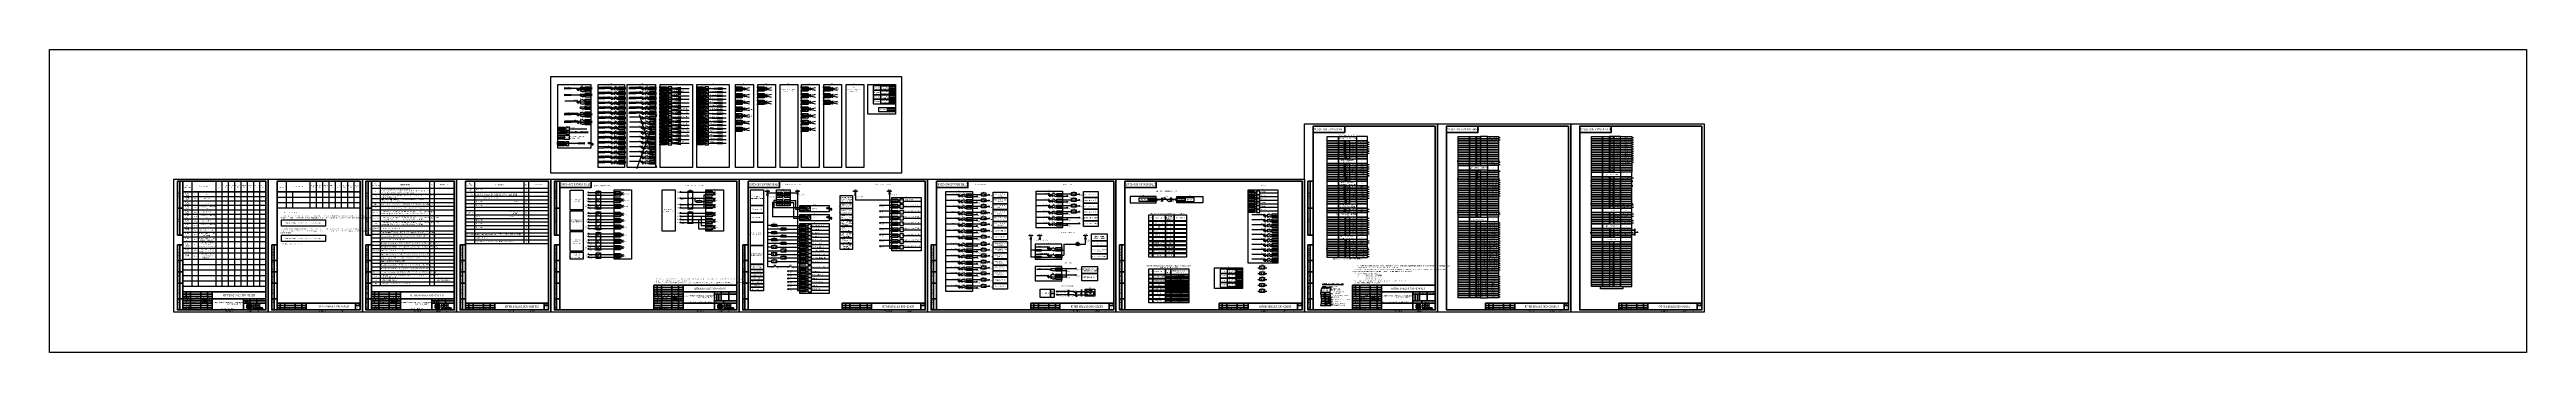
# Model space of a CAD drawing. Header units: millimetres. Extents: x -1117 to 4405, y -90 to 586.
import ezdxf

# ---------------------------------------------------------------- set-up
doc = ezdxf.new("R2010")
doc.units = ezdxf.units.MM
doc.styles.add('Gost_type_A', font='GOST_A.TTF')

# ---------------------------------------------------------------- blocks, each defined once
blk = doc.blocks.new('POINT')
at = {"const_width": 0.75}
blk.add_lwpolyline([(-0.375, 0, 1), (0.375, 0, 1)], format="xyb", close=True, dxfattribs=at)
blk = doc.blocks.new('Штамп угловой верхний')
at = {"lineweight": 50}
blk.add_lwpolyline([(0, 0), (70, 0), (70, -14), (0, -14)], close=True, dxfattribs=at)
blk = doc.blocks.new('Формат_А3')
blk.add_lwpolyline([(-420, 297), (0, 297), (0, 0), (-420, 0)], close=True)
at = {"lineweight": 50}
blk.add_lwpolyline([(-400, 292), (-5, 292), (-5, 5), (-400, 5)], close=True, dxfattribs=at)
blk = doc.blocks.new('Штамп левый верхний')
at = {"lineweight": 50}
for points in [[(-12, 0), (-7, 0), (-7, -60), (-12, -60)], [(-7, 0), (0, 0), (0, -60), (-7, -60)], [(-12, -60), (-7, -60), (-7, -120), (-12, -120)], [(-7, -60), (0, -60), (0, -120), (-7, -120)]]:
    blk.add_lwpolyline(points, close=True, dxfattribs=at)
at = {"char_height": 2.5, "width": 60, "attachment_point": 5, "rotation": 90, "style": 'Gost_type_A'}
for s, insert in [('Перв. примен.', (-9.5, -30)), ('Справ. №', (-9.5, -90))]:
    blk.add_mtext(s, dxfattribs=dict(at, insert=insert))
blk = doc.blocks.new('*U19')
at = {"lineweight": 0, "true_color": 0x00cb62}
h = blk.add_hatch(color=112, dxfattribs=at)
h.dxf.hatch_style = 1
edge = h.paths.add_edge_path()
edge.add_spline(control_points=[(-12.5, 6.1), (-15.9, 6.1), (-18.6, 3.3), (-18.6, 0)], knot_values=[1, 1, 1, 1, 2, 2, 2, 2], degree=3, periodic=0)
edge.add_spline(control_points=[(-18.6, 0), (-18.6, -3.4), (-15.9, -6.2), (-12.5, -6.2)], knot_values=[0, 0, 0, 0, 1, 1, 1, 1], degree=3, periodic=0)
edge.add_spline(control_points=[(-12.5, -6.2), (-9.1, -6.2), (-6.3, -3.4), (-6.3, 0)], knot_values=[3, 3, 3, 3, 4, 4, 4, 4], degree=3, periodic=0)
edge.add_spline(control_points=[(-6.3, 0), (-6.3, 3.3), (-9.1, 6.1), (-12.5, 6.1)], knot_values=[2, 2, 2, 2, 3, 3, 3, 3], degree=3, periodic=0)
edge = h.paths.add_edge_path(flags=16)
edge.add_spline(control_points=[(-18.2, 0), (-18.2, 3.2), (-15.7, 6), (-12.5, 6)], knot_values=[0, 0, 0, 0, 1, 1, 1, 1], degree=3, periodic=0)
edge.add_spline(control_points=[(-12.5, 6), (-9.2, 6), (-6.7, 3.2), (-6.7, 0)], knot_values=[3, 3, 3, 3, 4, 4, 4, 4], degree=3, periodic=0)
edge.add_spline(control_points=[(-6.7, 0), (-6.7, -3.3), (-9.2, -5.8), (-12.5, -5.8)], knot_values=[2, 2, 2, 2, 3, 3, 3, 3], degree=3, periodic=0)
edge.add_spline(control_points=[(-12.5, -5.8), (-15.7, -5.8), (-18.2, -3.3), (-18.2, 0)], knot_values=[1, 1, 1, 1, 2, 2, 2, 2], degree=3, periodic=0)
h = blk.add_hatch(color=112, dxfattribs=at)
h.dxf.hatch_style = 1
edge = h.paths.add_edge_path()
edge.add_spline(control_points=[(-12.5, 5.5), (-15.7, 5.5), (-18.2, 3), (-18.2, 0)], knot_values=[1, 1, 1, 1, 2, 2, 2, 2], degree=3, periodic=0)
edge.add_spline(control_points=[(-18.2, 0), (-18.2, -3.1), (-15.7, -5.6), (-12.5, -5.6)], knot_values=[0, 0, 0, 0, 1, 1, 1, 1], degree=3, periodic=0)
edge.add_spline(control_points=[(-12.5, -5.6), (-9.3, -5.6), (-6.7, -3.1), (-6.7, 0)], knot_values=[3, 3, 3, 3, 4, 4, 4, 4], degree=3, periodic=0)
edge.add_spline(control_points=[(-6.7, 0), (-6.7, 3), (-9.3, 5.5), (-12.5, 5.5)], knot_values=[2, 2, 2, 2, 3, 3, 3, 3], degree=3, periodic=0)
edge = h.paths.add_edge_path(flags=16)
edge.add_spline(control_points=[(-17.9, 0), (-17.9, 2.9), (-15.5, 5.4), (-12.5, 5.4)], knot_values=[0, 0, 0, 0, 1, 1, 1, 1], degree=3, periodic=0)
edge.add_spline(control_points=[(-12.5, 5.4), (-9.4, 5.4), (-7.1, 2.9), (-7.1, 0)], knot_values=[3, 3, 3, 3, 4, 4, 4, 4], degree=3, periodic=0)
edge.add_spline(control_points=[(-7.1, 0), (-7.1, -3), (-9.4, -5.3), (-12.5, -5.3)], knot_values=[2, 2, 2, 2, 3, 3, 3, 3], degree=3, periodic=0)
edge.add_spline(control_points=[(-12.5, -5.3), (-15.5, -5.3), (-17.9, -3), (-17.9, 0)], knot_values=[1, 1, 1, 1, 2, 2, 2, 2], degree=3, periodic=0)
h = blk.add_hatch(color=112, dxfattribs=at)
h.dxf.hatch_style = 1
edge = h.paths.add_edge_path()
edge.add_spline(control_points=[(-17.9, 0), (-17.9, -2.8), (-15.5, -5), (-12.5, -5)], knot_values=[0, 0, 0, 0, 1, 1, 1, 1], degree=3, periodic=0)
edge.add_spline(control_points=[(-12.5, -5), (-9.5, -5), (-7.1, -2.8), (-7.1, 0)], knot_values=[3, 3, 3, 3, 4, 4, 4, 4], degree=3, periodic=0)
edge.add_spline(control_points=[(-7.1, 0), (-7.1, 2.7), (-9.5, 4.9), (-12.5, 4.9)], knot_values=[2, 2, 2, 2, 3, 3, 3, 3], degree=3, periodic=0)
edge.add_spline(control_points=[(-12.5, 4.9), (-15.5, 4.9), (-17.9, 2.7), (-17.9, 0)], knot_values=[1, 1, 1, 1, 2, 2, 2, 2], degree=3, periodic=0)
edge = h.paths.add_edge_path(flags=16)
edge.add_spline(control_points=[(-17.5, 0), (-17.5, 2.6), (-15.3, 4.8), (-12.5, 4.8)], knot_values=[0, 0, 0, 0, 1, 1, 1, 1], degree=3, periodic=0)
edge.add_spline(control_points=[(-12.5, 4.8), (-9.6, 4.8), (-7.4, 2.6), (-7.4, 0)], knot_values=[3, 3, 3, 3, 4, 4, 4, 4], degree=3, periodic=0)
edge.add_spline(control_points=[(-7.4, 0), (-7.4, -2.7), (-9.6, -4.7), (-12.5, -4.7)], knot_values=[2, 2, 2, 2, 3, 3, 3, 3], degree=3, periodic=0)
edge.add_spline(control_points=[(-12.5, -4.7), (-15.3, -4.7), (-17.5, -2.7), (-17.5, 0)], knot_values=[1, 1, 1, 1, 2, 2, 2, 2], degree=3, periodic=0)
h = blk.add_hatch(color=112, dxfattribs=at)
h.dxf.hatch_style = 1
edge = h.paths.add_edge_path()
edge.add_spline(control_points=[(-7.4, 0), (-7.4, 0.3), (-7.5, 0.6), (-7.5, 0.9)], knot_values=[3, 3, 3, 3, 3.12466, 3.12466, 3.12466, 3.12466], degree=3, periodic=0)
edge.add_spline(control_points=[(-7.5, 0.9), (-8, 2.9), (-10.1, 4.4), (-12.5, 4.4)], knot_values=[2, 2, 2, 2, 2.864772, 2.864772, 2.864772, 2.864772], degree=3, periodic=0)
edge.add_spline(control_points=[(-12.5, 4.4), (-14.9, 4.4), (-16.9, 2.9), (-17.4, 0.9)], knot_values=[1.135231, 1.135231, 1.135231, 1.135231, 2, 2, 2, 2], degree=3, periodic=0)
edge.add_spline(control_points=[(-17.4, 0.9), (-17.5, 0.6), (-17.5, 0.3), (-17.5, 0)], knot_values=[0.875337, 0.875337, 0.875337, 0.875337, 1, 1, 1, 1], degree=3, periodic=0)
edge.add_spline(control_points=[(-17.5, 0), (-17.5, -0.4), (-17.5, -0.7), (-17.4, -1.1)], knot_values=[1, 1, 1, 1, 1.132178, 1.132178, 1.132178, 1.132178], degree=3, periodic=0)
edge.add_spline(control_points=[(-17.4, -1.1), (-16.9, -3), (-14.9, -4.5), (-12.5, -4.5)], knot_values=[0, 0, 0, 0, 0.858028, 0.858028, 0.858028, 0.858028], degree=3, periodic=0)
edge.add_spline(control_points=[(-12.5, -4.5), (-10.1, -4.5), (-8.1, -3), (-7.6, -1.1)], knot_values=[3.141968, 3.141968, 3.141968, 3.141968, 4, 4, 4, 4], degree=3, periodic=0)
edge.add_spline(control_points=[(-7.6, -1.1), (-7.5, -0.7), (-7.4, -0.4), (-7.4, 0)], knot_values=[2.867825, 2.867825, 2.867825, 2.867825, 3, 3, 3, 3], degree=3, periodic=0)
edge = h.paths.add_edge_path(flags=16)
edge.add_spline(control_points=[(-17.2, 0), (-17.2, 0.2), (-17.1, 0.5), (-17.1, 0.8)], knot_values=[1, 1, 1, 1, 1.132889, 1.132889, 1.132889, 1.132889], degree=3, periodic=0)
edge.add_spline(control_points=[(-17.1, 0.8), (-16.6, 2.7), (-14.8, 4.2), (-12.5, 4.2)], knot_values=[0, 0, 0, 0, 0.878882, 0.878882, 0.878882, 0.878882], degree=3, periodic=0)
edge.add_spline(control_points=[(-12.5, 4.2), (-10.1, 4.2), (-8.3, 2.7), (-7.9, 0.8)], knot_values=[3.121118, 3.121118, 3.121118, 3.121118, 4, 4, 4, 4], degree=3, periodic=0)
edge.add_spline(control_points=[(-7.9, 0.8), (-7.8, 0.5), (-7.8, 0.2), (-7.8, 0)], knot_values=[2.867111, 2.867111, 2.867111, 2.867111, 3, 3, 3, 3], degree=3, periodic=0)
edge.add_spline(control_points=[(-7.8, 0), (-7.8, -0.3), (-7.8, -0.6), (-7.9, -0.9)], knot_values=[3, 3, 3, 3, 3.139265, 3.139265, 3.139265, 3.139265], degree=3, periodic=0)
edge.add_spline(control_points=[(-7.9, -0.9), (-8.3, -2.8), (-10.2, -4.1), (-12.5, -4.1), (-14.8, -4.1), (-16.6, -2.8), (-17, -0.9)], knot_values=[1.128324, 1.128324, 1.128324, 1.128324, 2, 2, 2, 2.871676, 2.871676, 2.871676, 2.871676], degree=3, periodic=0)
edge.add_spline(control_points=[(-17, -0.9), (-17.1, -0.6), (-17.2, -0.3), (-17.2, 0)], knot_values=[0.860735, 0.860735, 0.860735, 0.860735, 1, 1, 1, 1], degree=3, periodic=0)
edge = h.paths.add_edge_path(flags=0)
edge.add_spline(control_points=[(-16.8, 0), (-16.8, 0.2), (-16.8, 0.4), (-16.7, 0.6)], knot_values=[1, 1, 1, 1, 1.129952, 1.129952, 1.129952, 1.129952], degree=3, periodic=0)
edge.add_spline(control_points=[(-16.7, 0.6), (-16.3, 2.3), (-14.6, 3.7), (-12.5, 3.7)], knot_values=[0, 0, 0, 0, 0.883348, 0.883348, 0.883348, 0.883348], degree=3, periodic=0)
edge.add_spline(control_points=[(-12.5, 3.7), (-10.3, 3.7), (-8.6, 2.3), (-8.2, 0.6)], knot_values=[3.11667, 3.11667, 3.11667, 3.11667, 4, 4, 4, 4], degree=3, periodic=0)
edge.add_spline(control_points=[(-8.2, 0.6), (-8.2, 0.4), (-8.1, 0.2), (-8.1, 0)], knot_values=[2.870028, 2.870028, 2.870028, 2.870028, 3, 3, 3, 3], degree=3, periodic=0)
edge.add_spline(control_points=[(-8.1, 0), (-8.1, -0.3), (-8.2, -0.5), (-8.2, -0.8)], knot_values=[3, 3, 3, 3, 3.135947, 3.135947, 3.135947, 3.135947], degree=3, periodic=0)
edge.add_spline(control_points=[(-8.2, -0.8), (-8.6, -2.4), (-10.3, -3.5), (-12.5, -3.5)], knot_values=[2, 2, 2, 2, 2.876458, 2.876458, 2.876458, 2.876458], degree=3, periodic=0)
edge.add_spline(control_points=[(-12.5, -3.5), (-14.6, -3.5), (-16.3, -2.4), (-16.7, -0.8)], knot_values=[1.12352, 1.12352, 1.12352, 1.12352, 2, 2, 2, 2], degree=3, periodic=0)
edge.add_spline(control_points=[(-16.7, -0.8), (-16.8, -0.5), (-16.8, -0.3), (-16.8, 0)], knot_values=[0.864077, 0.864077, 0.864077, 0.864077, 1, 1, 1, 1], degree=3, periodic=0)
edge = h.paths.add_edge_path(flags=0)
edge.add_spline(control_points=[(-16.4, 0), (-16.4, 0.1), (-16.4, 0.3), (-16.4, 0.5)], knot_values=[1, 1, 1, 1, 1.126377, 1.126377, 1.126377, 1.126377], degree=3, periodic=0)
edge.add_spline(control_points=[(-16.4, 0.5), (-16, 1.9), (-14.5, 3.1), (-12.5, 3.1)], knot_values=[0, 0, 0, 0, 0.888928, 0.888928, 0.888928, 0.888928], degree=3, periodic=0)
edge.add_spline(control_points=[(-12.5, 3.1), (-10.5, 3.1), (-8.9, 1.9), (-8.6, 0.5)], knot_values=[3.111075, 3.111075, 3.111075, 3.111075, 4, 4, 4, 4], degree=3, periodic=0)
edge.add_spline(control_points=[(-8.6, 0.5), (-8.5, 0.3), (-8.5, 0.1), (-8.5, 0)], knot_values=[2.87362, 2.87362, 2.87362, 2.87362, 3, 3, 3, 3], degree=3, periodic=0)
edge.add_spline(control_points=[(-8.5, 0), (-8.5, -0.2), (-8.5, -0.4), (-8.6, -0.6)], knot_values=[3, 3, 3, 3, 3.131788, 3.131788, 3.131788, 3.131788], degree=3, periodic=0)
edge.add_spline(control_points=[(-8.6, -0.6), (-8.9, -2), (-10.5, -3), (-12.5, -3)], knot_values=[2, 2, 2, 2, 2.882553, 2.882553, 2.882553, 2.882553], degree=3, periodic=0)
edge.add_spline(control_points=[(-12.5, -3), (-14.5, -3), (-16, -2), (-16.3, -0.6)], knot_values=[1.117444, 1.117444, 1.117444, 1.117444, 2, 2, 2, 2], degree=3, periodic=0)
edge.add_spline(control_points=[(-16.3, -0.6), (-16.4, -0.4), (-16.4, -0.2), (-16.4, 0)], knot_values=[0.868215, 0.868215, 0.868215, 0.868215, 1, 1, 1, 1], degree=3, periodic=0)
edge = h.paths.add_edge_path(flags=0)
edge.add_spline(control_points=[(-16, -0.5), (-16, -0.3), (-16.1, -0.2), (-16.1, 0), (-16.1, 0.1), (-16, 0.2), (-16, 0.4)], knot_values=[0.873534, 0.873534, 0.873534, 0.873534, 1, 1, 1, 1.12176, 1.12176, 1.12176, 1.12176], degree=3, periodic=0)
edge.add_spline(control_points=[(-16, 0.4), (-15.7, 1.5), (-14.3, 2.5), (-12.5, 2.5), (-10.6, 2.5), (-9.2, 1.5), (-8.9, 0.4)], knot_values=[3.103684, 3.103684, 3.103684, 3.103684, 3.999991, 3.999991, 3.999991, 4.896306, 4.896306, 4.896306, 4.896306], degree=3, periodic=0)
edge.add_spline(control_points=[(-8.9, 0.4), (-8.9, 0.2), (-8.9, 0.1), (-8.9, 0), (-8.9, -0.2), (-8.9, -0.3), (-8.9, -0.5)], knot_values=[2.878251, 2.878251, 2.878251, 2.878251, 3, 3, 3, 3.126453, 3.126453, 3.126453, 3.126453], degree=3, periodic=0)
edge.add_spline(control_points=[(-8.9, -0.5), (-9.2, -1.6), (-10.6, -2.4), (-12.5, -2.4), (-14.3, -2.4), (-15.7, -1.6), (-16, -0.5)], knot_values=[1.109435, 1.109435, 1.109435, 1.109435, 2.000012, 2.000012, 2.000012, 2.890577, 2.890577, 2.890577, 2.890577], degree=3, periodic=0)
edge = h.paths.add_edge_path(flags=0)
edge.add_spline(control_points=[(-15.7, 0), (-15.7, 0.1), (-15.7, 0.2), (-15.6, 0.3)], knot_values=[1, 1, 1, 1, 1.121318, 1.121318, 1.121318, 1.121318], degree=3, periodic=0)
edge.add_spline(control_points=[(-15.6, 0.3), (-15.4, 1.2), (-14.1, 1.9), (-12.5, 1.9)], knot_values=[0, 0, 0, 0, 0.9007, 0.9007, 0.9007, 0.9007], degree=3, periodic=0)
edge.add_spline(control_points=[(-12.5, 1.9), (-10.8, 1.9), (-9.5, 1.2), (-9.3, 0.3)], knot_values=[3.099305, 3.099305, 3.099305, 3.099305, 4, 4, 4, 4], degree=3, periodic=0)
edge.add_spline(control_points=[(-9.3, 0.3), (-9.3, 0.2), (-9.2, 0.1), (-9.2, 0)], knot_values=[2.878676, 2.878676, 2.878676, 2.878676, 3, 3, 3, 3], degree=3, periodic=0)
edge.add_spline(control_points=[(-9.2, 0), (-9.2, -0.2), (-9.3, -0.3), (-9.3, -0.4)], knot_values=[3, 3, 3, 3, 3.126159, 3.126159, 3.126159, 3.126159], degree=3, periodic=0)
edge.add_spline(control_points=[(-9.3, -0.4), (-9.5, -1.2), (-10.8, -1.8), (-12.5, -1.8), (-14.1, -1.8), (-15.4, -1.2), (-15.6, -0.4)], knot_values=[1.105344, 1.105344, 1.105344, 1.105344, 1.999995, 1.999995, 1.999995, 2.89465, 2.89465, 2.89465, 2.89465], degree=3, periodic=0)
edge.add_spline(control_points=[(-15.6, -0.4), (-15.7, -0.3), (-15.7, -0.2), (-15.7, 0)], knot_values=[0.873848, 0.873848, 0.873848, 0.873848, 1, 1, 1, 1], degree=3, periodic=0)
edge = h.paths.add_edge_path(flags=0)
edge.add_spline(control_points=[(-15.3, 0), (-15.3, 0), (-15.3, 0.1), (-15.3, 0.2)], knot_values=[1, 1, 1, 1, 1.112633, 1.112633, 1.112633, 1.112633], degree=3, periodic=0)
edge.add_spline(control_points=[(-15.3, 0.2), (-15.1, 0.8), (-13.9, 1.4), (-12.5, 1.4)], knot_values=[0, 0, 0, 0, 0.904875, 0.904875, 0.904875, 0.904875], degree=3, periodic=0)
edge.add_spline(control_points=[(-12.5, 1.4), (-11, 1.4), (-9.9, 0.8), (-9.6, 0.2)], knot_values=[3.095133, 3.095133, 3.095133, 3.095133, 4, 4, 4, 4], degree=3, periodic=0)
edge.add_spline(control_points=[(-9.6, 0.2), (-9.6, 0.1), (-9.6, 0), (-9.6, 0)], knot_values=[2.887357, 2.887357, 2.887357, 2.887357, 3, 3, 3, 3], degree=3, periodic=0)
edge.add_spline(control_points=[(-9.6, 0), (-9.6, -0.1), (-9.6, -0.2), (-9.7, -0.3)], knot_values=[3, 3, 3, 3, 3.117814, 3.117814, 3.117814, 3.117814], degree=3, periodic=0)
edge.add_spline(control_points=[(-9.7, -0.3), (-9.9, -0.9), (-11, -1.2), (-12.5, -1.2)], knot_values=[2, 2, 2, 2, 2.897768, 2.897768, 2.897768, 2.897768], degree=3, periodic=0)
edge.add_spline(control_points=[(-12.5, -1.2), (-13.9, -1.2), (-15.1, -0.9), (-15.3, -0.3)], knot_values=[1.102221, 1.102221, 1.102221, 1.102221, 2, 2, 2, 2], degree=3, periodic=0)
edge.add_spline(control_points=[(-15.3, -0.3), (-15.3, -0.2), (-15.3, -0.1), (-15.3, 0)], knot_values=[0.882198, 0.882198, 0.882198, 0.882198, 1, 1, 1, 1], degree=3, periodic=0)
edge = h.paths.add_edge_path(flags=0)
edge.add_spline(control_points=[(-15, 0), (-15, 0), (-15, 0), (-14.9, 0)], knot_values=[0.901648, 0.901648, 0.901648, 0.901648, 1, 1, 1, 1], degree=3, periodic=0)
edge.add_spline(control_points=[(-14.9, 0), (-14.8, 0.4), (-13.9, 0.8), (-12.5, 0.8)], knot_values=[0, 0, 0, 0, 0.912829, 0.912829, 0.912829, 0.912829], degree=3, periodic=0)
edge.add_spline(control_points=[(-12.5, 0.8), (-11.1, 0.8), (-10.2, 0.4), (-10, 0)], knot_values=[3.087219, 3.087219, 3.087219, 3.087219, 4, 4, 4, 4], degree=3, periodic=0)
edge.add_spline(control_points=[(-10, 0), (-10, 0), (-10, 0), (-10, 0)], knot_values=[3, 3, 3, 3, 3.098413, 3.098413, 3.098413, 3.098413], degree=3, periodic=0)
edge.add_spline(control_points=[(-10, 0), (-10, -0.1), (-10, -0.1), (-10, -0.1)], knot_values=[2.896056, 2.896056, 2.896056, 2.896056, 3, 3, 3, 3], degree=3, periodic=0)
edge.add_spline(control_points=[(-10, -0.1), (-10.2, -0.4), (-11.1, -0.7), (-12.5, -0.7)], knot_values=[2, 2, 2, 2, 2.903474, 2.903474, 2.903474, 2.903474], degree=3, periodic=0)
edge.add_spline(control_points=[(-12.5, -0.7), (-13.8, -0.7), (-14.8, -0.4), (-14.9, -0.1)], knot_values=[1.096469, 1.096469, 1.096469, 1.096469, 2, 2, 2, 2], degree=3, periodic=0)
edge.add_spline(control_points=[(-14.9, -0.1), (-15, -0.1), (-15, -0.1), (-15, 0)], knot_values=[1, 1, 1, 1, 1.103878, 1.103878, 1.103878, 1.103878], degree=3, periodic=0)
edge = h.paths.add_edge_path(flags=0)
edge.add_spline(control_points=[(-14.6, 0), (-14.6, 0), (-13.3, 0.1), (-12.5, 0.1)], knot_values=[1, 1, 1, 1, 2, 2, 2, 2], degree=3, periodic=0)
edge.add_spline(control_points=[(-12.5, 0.1), (-11.7, 0.1), (-10.4, 0), (-10.4, 0)], knot_values=[2, 2, 2, 2, 3, 3, 3, 3], degree=3, periodic=0)
edge.add_spline(control_points=[(-10.4, 0), (-10.4, -0.1), (-11.7, -0.2), (-12.5, -0.2)], knot_values=[3, 3, 3, 3, 4, 4, 4, 4], degree=3, periodic=0)
edge.add_spline(control_points=[(-12.5, -0.2), (-13.3, -0.2), (-14.6, -0.1), (-14.6, 0)], knot_values=[0, 0, 0, 0, 1, 1, 1, 1], degree=3, periodic=0)
h = blk.add_hatch(color=112, dxfattribs=at)
h.dxf.hatch_style = 1
edge = h.paths.add_edge_path()
edge.add_spline(control_points=[(-16.7, 0.6), (-16.3, 2.3), (-14.6, 3.7), (-12.5, 3.7)], knot_values=[0, 0, 0, 0, 0.883348, 0.883348, 0.883348, 0.883348], degree=3, periodic=0)
edge.add_spline(control_points=[(-12.5, 3.7), (-10.3, 3.7), (-8.6, 2.3), (-8.2, 0.6)], knot_values=[3.11667, 3.11667, 3.11667, 3.11667, 4, 4, 4, 4], degree=3, periodic=0)
edge.add_spline(control_points=[(-8.2, 0.6), (-8.2, 0.4), (-8.1, 0.2), (-8.1, 0)], knot_values=[2.870028, 2.870028, 2.870028, 2.870028, 3, 3, 3, 3], degree=3, periodic=0)
edge.add_spline(control_points=[(-8.1, 0), (-8.1, -0.3), (-8.2, -0.5), (-8.2, -0.8)], knot_values=[3, 3, 3, 3, 3.135947, 3.135947, 3.135947, 3.135947], degree=3, periodic=0)
edge.add_spline(control_points=[(-8.2, -0.8), (-8.6, -2.4), (-10.3, -3.5), (-12.5, -3.5)], knot_values=[2, 2, 2, 2, 2.876458, 2.876458, 2.876458, 2.876458], degree=3, periodic=0)
edge.add_spline(control_points=[(-12.5, -3.5), (-13.9, -3.5), (-15.1, -3.1), (-15.8, -2.3)], knot_values=[1.431996, 1.431996, 1.431996, 1.431996, 2, 2, 2, 2], degree=3, periodic=0)
edge.add_line((-15.8, -2.3), (-16.1, -2.5))
edge.add_spline(control_points=[(-16.1, -2.5), (-15.3, -3.3), (-13.9, -3.9), (-12.5, -3.9)], knot_values=[0, 0, 0, 0, 0.570003, 0.570003, 0.570003, 0.570003], degree=3, periodic=0)
edge.add_spline(control_points=[(-12.5, -3.9), (-10.2, -3.9), (-8.4, -2.6), (-7.9, -0.9)], knot_values=[3.139265, 3.139265, 3.139265, 3.139265, 4, 4, 4, 4], degree=3, periodic=0)
edge.add_spline(control_points=[(-7.9, -0.9), (-7.8, -0.6), (-7.8, -0.3), (-7.8, 0), (-7.8, 0.2), (-7.8, 0.5), (-7.9, 0.8)], knot_values=[2.871676, 2.871676, 2.871676, 2.871676, 3, 3, 3, 3.121118, 3.121118, 3.121118, 3.121118], degree=3, periodic=0)
edge.add_spline(control_points=[(-7.9, 0.8), (-8.3, 2.5), (-10.2, 3.8), (-12.5, 3.8)], knot_values=[2, 2, 2, 2, 2.867111, 2.867111, 2.867111, 2.867111], degree=3, periodic=0)
edge.add_spline(control_points=[(-12.5, 3.8), (-14.7, 3.8), (-16.6, 2.5), (-17.1, 0.8)], knot_values=[1.132889, 1.132889, 1.132889, 1.132889, 2, 2, 2, 2], degree=3, periodic=0)
edge.add_spline(control_points=[(-17.1, 0.8), (-17.1, 0.5), (-17.1, 0.2), (-17.1, 0), (-17.1, -0.3), (-17.1, -0.6), (-17, -0.9)], knot_values=[0.878882, 0.878882, 0.878882, 0.878882, 1, 1, 1, 1.128324, 1.128324, 1.128324, 1.128324], degree=3, periodic=0)
edge.add_spline(control_points=[(-17, -0.9), (-16.9, -1.5), (-16.6, -2), (-16.1, -2.5)], knot_values=[0.570003, 0.570003, 0.570003, 0.570003, 0.860735, 0.860735, 0.860735, 0.860735], degree=3, periodic=0)
edge.add_line((-16.1, -2.5), (-15.8, -2.3))
edge.add_spline(control_points=[(-15.8, -2.3), (-16.3, -1.8), (-16.6, -1.3), (-16.7, -0.8)], knot_values=[1.12352, 1.12352, 1.12352, 1.12352, 1.431996, 1.431996, 1.431996, 1.431996], degree=3, periodic=0)
edge.add_spline(control_points=[(-16.7, -0.8), (-16.8, -0.5), (-16.8, -0.3), (-16.8, 0)], knot_values=[0.864077, 0.864077, 0.864077, 0.864077, 1, 1, 1, 1], degree=3, periodic=0)
edge.add_spline(control_points=[(-16.8, 0), (-16.8, 0.2), (-16.8, 0.4), (-16.7, 0.6)], knot_values=[1, 1, 1, 1, 1.129952, 1.129952, 1.129952, 1.129952], degree=3, periodic=0)
h = blk.add_hatch(color=112, dxfattribs=at)
h.dxf.hatch_style = 1
edge = h.paths.add_edge_path()
edge.add_spline(control_points=[(-16.8, 0), (-16.8, -0.3), (-16.7, -0.5), (-16.7, -0.8)], knot_values=[1, 1, 1, 1, 1.12352, 1.12352, 1.12352, 1.12352], degree=3, periodic=0)
edge.add_spline(control_points=[(-16.7, -0.8), (-16.3, -2.2), (-14.5, -3.3), (-12.5, -3.3)], knot_values=[0, 0, 0, 0, 0.864077, 0.864077, 0.864077, 0.864077], degree=3, periodic=0)
edge.add_spline(control_points=[(-12.5, -3.3), (-10.4, -3.3), (-8.7, -2.2), (-8.2, -0.8)], knot_values=[3.135947, 3.135947, 3.135947, 3.135947, 4, 4, 4, 4], degree=3, periodic=0)
edge.add_spline(control_points=[(-8.2, -0.8), (-8.2, -0.5), (-8.2, -0.3), (-8.2, 0)], knot_values=[2.876458, 2.876458, 2.876458, 2.876458, 3, 3, 3, 3], degree=3, periodic=0)
edge.add_spline(control_points=[(-8.2, 0), (-8.2, 0.2), (-8.2, 0.4), (-8.2, 0.6)], knot_values=[3, 3, 3, 3, 3.11667, 3.11667, 3.11667, 3.11667], degree=3, periodic=0)
edge.add_spline(control_points=[(-8.2, 0.6), (-8.7, 2.1), (-10.4, 3.2), (-12.5, 3.2)], knot_values=[2, 2, 2, 2, 2.870028, 2.870028, 2.870028, 2.870028], degree=3, periodic=0)
edge.add_spline(control_points=[(-12.5, 3.2), (-14.5, 3.2), (-16.3, 2.1), (-16.7, 0.6)], knot_values=[1.129952, 1.129952, 1.129952, 1.129952, 2, 2, 2, 2], degree=3, periodic=0)
edge.add_spline(control_points=[(-16.7, 0.6), (-16.8, 0.4), (-16.8, 0.2), (-16.8, 0)], knot_values=[0.883348, 0.883348, 0.883348, 0.883348, 1, 1, 1, 1], degree=3, periodic=0)
edge = h.paths.add_edge_path(flags=16)
edge.add_spline(control_points=[(-16.4, 0), (-16.4, 0.1), (-16.4, 0.3), (-16.4, 0.5)], knot_values=[1, 1, 1, 1, 1.126377, 1.126377, 1.126377, 1.126377], degree=3, periodic=0)
edge.add_spline(control_points=[(-16.4, 0.5), (-16, 1.9), (-14.5, 3.1), (-12.5, 3.1)], knot_values=[0, 0, 0, 0, 0.888928, 0.888928, 0.888928, 0.888928], degree=3, periodic=0)
edge.add_spline(control_points=[(-12.5, 3.1), (-10.5, 3.1), (-8.9, 1.9), (-8.6, 0.5)], knot_values=[3.111075, 3.111075, 3.111075, 3.111075, 4, 4, 4, 4], degree=3, periodic=0)
edge.add_spline(control_points=[(-8.6, 0.5), (-8.5, 0.3), (-8.5, 0.1), (-8.5, 0)], knot_values=[2.87362, 2.87362, 2.87362, 2.87362, 3, 3, 3, 3], degree=3, periodic=0)
edge.add_spline(control_points=[(-8.5, 0), (-8.5, -0.2), (-8.5, -0.4), (-8.6, -0.6)], knot_values=[3, 3, 3, 3, 3.131788, 3.131788, 3.131788, 3.131788], degree=3, periodic=0)
edge.add_spline(control_points=[(-8.6, -0.6), (-8.9, -2), (-10.5, -3), (-12.5, -3)], knot_values=[2, 2, 2, 2, 2.882553, 2.882553, 2.882553, 2.882553], degree=3, periodic=0)
edge.add_spline(control_points=[(-12.5, -3), (-14.5, -3), (-16, -2), (-16.3, -0.6)], knot_values=[1.117444, 1.117444, 1.117444, 1.117444, 2, 2, 2, 2], degree=3, periodic=0)
edge.add_spline(control_points=[(-16.3, -0.6), (-16.4, -0.4), (-16.4, -0.2), (-16.4, 0)], knot_values=[0.868215, 0.868215, 0.868215, 0.868215, 1, 1, 1, 1], degree=3, periodic=0)
edge = h.paths.add_edge_path(flags=0)
edge.add_spline(control_points=[(-16, -0.5), (-16, -0.3), (-16.1, -0.2), (-16.1, 0), (-16.1, 0.1), (-16, 0.2), (-16, 0.4)], knot_values=[0.873534, 0.873534, 0.873534, 0.873534, 1, 1, 1, 1.12176, 1.12176, 1.12176, 1.12176], degree=3, periodic=0)
edge.add_spline(control_points=[(-16, 0.4), (-15.7, 1.5), (-14.3, 2.5), (-12.5, 2.5), (-10.6, 2.5), (-9.2, 1.5), (-8.9, 0.4)], knot_values=[3.103684, 3.103684, 3.103684, 3.103684, 3.999991, 3.999991, 3.999991, 4.896306, 4.896306, 4.896306, 4.896306], degree=3, periodic=0)
edge.add_spline(control_points=[(-8.9, 0.4), (-8.9, 0.2), (-8.9, 0.1), (-8.9, 0), (-8.9, -0.2), (-8.9, -0.3), (-8.9, -0.5)], knot_values=[2.878251, 2.878251, 2.878251, 2.878251, 3, 3, 3, 3.126453, 3.126453, 3.126453, 3.126453], degree=3, periodic=0)
edge.add_spline(control_points=[(-8.9, -0.5), (-9.2, -1.6), (-10.6, -2.4), (-12.5, -2.4), (-14.3, -2.4), (-15.7, -1.6), (-16, -0.5)], knot_values=[1.109435, 1.109435, 1.109435, 1.109435, 2.000012, 2.000012, 2.000012, 2.890577, 2.890577, 2.890577, 2.890577], degree=3, periodic=0)
edge = h.paths.add_edge_path(flags=0)
edge.add_spline(control_points=[(-15.7, 0), (-15.7, 0.1), (-15.7, 0.2), (-15.6, 0.3)], knot_values=[1, 1, 1, 1, 1.121318, 1.121318, 1.121318, 1.121318], degree=3, periodic=0)
edge.add_spline(control_points=[(-15.6, 0.3), (-15.4, 1.2), (-14.1, 1.9), (-12.5, 1.9)], knot_values=[0, 0, 0, 0, 0.9007, 0.9007, 0.9007, 0.9007], degree=3, periodic=0)
edge.add_spline(control_points=[(-12.5, 1.9), (-10.8, 1.9), (-9.5, 1.2), (-9.3, 0.3)], knot_values=[3.099305, 3.099305, 3.099305, 3.099305, 4, 4, 4, 4], degree=3, periodic=0)
edge.add_spline(control_points=[(-9.3, 0.3), (-9.3, 0.2), (-9.2, 0.1), (-9.2, 0)], knot_values=[2.878676, 2.878676, 2.878676, 2.878676, 3, 3, 3, 3], degree=3, periodic=0)
edge.add_spline(control_points=[(-9.2, 0), (-9.2, -0.2), (-9.3, -0.3), (-9.3, -0.4)], knot_values=[3, 3, 3, 3, 3.126159, 3.126159, 3.126159, 3.126159], degree=3, periodic=0)
edge.add_spline(control_points=[(-9.3, -0.4), (-9.5, -1.2), (-10.8, -1.8), (-12.5, -1.8), (-14.1, -1.8), (-15.4, -1.2), (-15.6, -0.4)], knot_values=[1.105344, 1.105344, 1.105344, 1.105344, 1.999995, 1.999995, 1.999995, 2.89465, 2.89465, 2.89465, 2.89465], degree=3, periodic=0)
edge.add_spline(control_points=[(-15.6, -0.4), (-15.7, -0.3), (-15.7, -0.2), (-15.7, 0)], knot_values=[0.873848, 0.873848, 0.873848, 0.873848, 1, 1, 1, 1], degree=3, periodic=0)
edge = h.paths.add_edge_path(flags=0)
edge.add_spline(control_points=[(-15.3, 0.2), (-15.1, 0.8), (-13.9, 1.4), (-12.5, 1.4)], knot_values=[0, 0, 0, 0, 0.904875, 0.904875, 0.904875, 0.904875], degree=3, periodic=0)
edge.add_spline(control_points=[(-12.5, 1.4), (-11, 1.4), (-9.9, 0.8), (-9.6, 0.2)], knot_values=[3.095133, 3.095133, 3.095133, 3.095133, 4, 4, 4, 4], degree=3, periodic=0)
edge.add_spline(control_points=[(-9.6, 0.2), (-9.6, 0.1), (-9.6, 0), (-9.6, 0)], knot_values=[2.887357, 2.887357, 2.887357, 2.887357, 3, 3, 3, 3], degree=3, periodic=0)
edge.add_spline(control_points=[(-9.7, -0.3), (-9.6, -0.2), (-9.6, -0.1), (-9.6, 0)], knot_values=[3, 3, 3, 3, 3.117814, 3.117814, 3.117814, 3.117814], degree=3, periodic=0)
edge.add_spline(control_points=[(-9.7, -0.3), (-9.9, -0.9), (-11, -1.2), (-12.5, -1.2)], knot_values=[2, 2, 2, 2, 2.897768, 2.897768, 2.897768, 2.897768], degree=3, periodic=0)
edge.add_spline(control_points=[(-12.5, -1.2), (-13.9, -1.2), (-15.1, -0.9), (-15.3, -0.3)], knot_values=[1.102221, 1.102221, 1.102221, 1.102221, 2, 2, 2, 2], degree=3, periodic=0)
edge.add_spline(control_points=[(-15.3, 0), (-15.3, -0.1), (-15.3, -0.2), (-15.3, -0.3)], knot_values=[0.882198, 0.882198, 0.882198, 0.882198, 1, 1, 1, 1], degree=3, periodic=0)
edge.add_spline(control_points=[(-15.3, 0), (-15.3, 0), (-15.3, 0.1), (-15.3, 0.2)], knot_values=[1, 1, 1, 1, 1.112633, 1.112633, 1.112633, 1.112633], degree=3, periodic=0)
edge = h.paths.add_edge_path(flags=0)
edge.add_spline(control_points=[(-12.5, 0.4), (-13.3, 0.4), (-14.7, 0.3), (-14.9, 0)], knot_values=[0, 0, 0, 0, 0.901648, 0.901648, 0.901648, 0.901648], degree=3, periodic=0)
edge.add_spline(control_points=[(-14.9, 0), (-14.8, 0.4), (-13.9, 0.8), (-12.5, 0.8)], knot_values=[0, 0, 0, 0, 0.912829, 0.912829, 0.912829, 0.912829], degree=3, periodic=0)
edge.add_spline(control_points=[(-12.5, 0.8), (-11.1, 0.8), (-10.2, 0.4), (-10, 0)], knot_values=[3.087219, 3.087219, 3.087219, 3.087219, 4, 4, 4, 4], degree=3, periodic=0)
edge.add_spline(control_points=[(-10, 0), (-10, 0), (-10, 0), (-10, 0)], knot_values=[3, 3, 3, 3, 3.098413, 3.098413, 3.098413, 3.098413], degree=3, periodic=0)
edge.add_spline(control_points=[(-10, 0), (-10, -0.1), (-10, -0.1), (-10, -0.1)], knot_values=[2.896056, 2.896056, 2.896056, 2.896056, 3, 3, 3, 3], degree=3, periodic=0)
edge.add_spline(control_points=[(-12.5, -0.4), (-11.6, -0.4), (-10.3, -0.4), (-10, -0.1)], knot_values=[2, 2, 2, 2, 2.896056, 2.896056, 2.896056, 2.896056], degree=3, periodic=0)
edge.add_spline(control_points=[(-10, -0.1), (-10.2, -0.4), (-11.1, -0.7), (-12.5, -0.7)], knot_values=[2, 2, 2, 2, 2.903474, 2.903474, 2.903474, 2.903474], degree=3, periodic=0)
edge.add_spline(control_points=[(-12.5, -0.7), (-13.8, -0.7), (-14.8, -0.4), (-14.9, -0.1)], knot_values=[1.096469, 1.096469, 1.096469, 1.096469, 2, 2, 2, 2], degree=3, periodic=0)
edge.add_spline(control_points=[(-14.9, -0.1), (-15, -0.1), (-15, -0.1), (-15, 0)], knot_values=[1, 1, 1, 1, 1.103878, 1.103878, 1.103878, 1.103878], degree=3, periodic=0)
edge.add_spline(control_points=[(-15, 0), (-15, 0), (-15, 0), (-14.9, 0)], knot_values=[0.901648, 0.901648, 0.901648, 0.901648, 1, 1, 1, 1], degree=3, periodic=0)
edge = h.paths.add_edge_path(flags=0)
edge.add_spline(control_points=[(-14.6, 0), (-14.6, 0), (-13.3, 0.1), (-12.5, 0.1)], knot_values=[1, 1, 1, 1, 2, 2, 2, 2], degree=3, periodic=0)
edge.add_spline(control_points=[(-12.5, 0.1), (-11.7, 0.1), (-10.4, 0), (-10.4, 0)], knot_values=[2, 2, 2, 2, 3, 3, 3, 3], degree=3, periodic=0)
edge.add_spline(control_points=[(-10.4, 0), (-10.4, -0.1), (-11.7, -0.2), (-12.5, -0.2)], knot_values=[3, 3, 3, 3, 4, 4, 4, 4], degree=3, periodic=0)
edge.add_spline(control_points=[(-12.5, -0.2), (-13.3, -0.2), (-14.6, -0.1), (-14.6, 0)], knot_values=[0, 0, 0, 0, 1, 1, 1, 1], degree=3, periodic=0)
h = blk.add_hatch(color=112, dxfattribs=at)
h.dxf.hatch_style = 1
edge = h.paths.add_edge_path()
edge.add_spline(control_points=[(-16.4, 0.5), (-16.4, 0.3), (-16.4, 0.1), (-16.4, 0)], knot_values=[0.888928, 0.888928, 0.888928, 0.888928, 1, 1, 1, 1], degree=3, periodic=0)
edge.add_spline(control_points=[(-16.4, 0), (-16.4, -0.2), (-16.4, -0.4), (-16.3, -0.6)], knot_values=[1, 1, 1, 1, 1.117444, 1.117444, 1.117444, 1.117444], degree=3, periodic=0)
edge.add_spline(control_points=[(-16.3, -0.6), (-16, -1.8), (-14.4, -2.7), (-12.5, -2.7)], knot_values=[0, 0, 0, 0, 0.868215, 0.868215, 0.868215, 0.868215], degree=3, periodic=0)
edge.add_spline(control_points=[(-12.5, -2.7), (-10.6, -2.7), (-9, -1.8), (-8.6, -0.6)], knot_values=[3.131788, 3.131788, 3.131788, 3.131788, 4, 4, 4, 4], degree=3, periodic=0)
edge.add_spline(control_points=[(-8.6, -0.6), (-8.6, -0.4), (-8.5, -0.2), (-8.5, 0)], knot_values=[2.882553, 2.882553, 2.882553, 2.882553, 3, 3, 3, 3], degree=3, periodic=0)
edge.add_spline(control_points=[(-8.5, 0), (-8.5, 0.1), (-8.5, 0.3), (-8.6, 0.5)], knot_values=[3, 3, 3, 3, 3.111075, 3.111075, 3.111075, 3.111075], degree=3, periodic=0)
edge.add_spline(control_points=[(-8.6, 0.5), (-9, 1.7), (-10.6, 2.6), (-12.5, 2.6)], knot_values=[2, 2, 2, 2, 2.87362, 2.87362, 2.87362, 2.87362], degree=3, periodic=0)
edge.add_spline(control_points=[(-12.5, 2.6), (-14.4, 2.6), (-16, 1.7), (-16.4, 0.5)], knot_values=[1.126377, 1.126377, 1.126377, 1.126377, 2, 2, 2, 2], degree=3, periodic=0)
edge = h.paths.add_edge_path(flags=16)
edge.add_spline(control_points=[(-16, 0.4), (-15.7, 1.5), (-14.3, 2.5), (-12.5, 2.5), (-10.6, 2.5), (-9.2, 1.5), (-8.9, 0.4)], knot_values=[3.103684, 3.103684, 3.103684, 3.103684, 3.999991, 3.999991, 3.999991, 4.896306, 4.896306, 4.896306, 4.896306], degree=3, periodic=0)
edge.add_spline(control_points=[(-8.9, 0.4), (-8.9, 0.2), (-8.9, 0.1), (-8.9, 0), (-8.9, -0.2), (-8.9, -0.3), (-8.9, -0.5)], knot_values=[2.878251, 2.878251, 2.878251, 2.878251, 3, 3, 3, 3.126453, 3.126453, 3.126453, 3.126453], degree=3, periodic=0)
edge.add_spline(control_points=[(-8.9, -0.5), (-9.2, -1.6), (-10.6, -2.4), (-12.5, -2.4), (-14.3, -2.4), (-15.7, -1.6), (-16, -0.5)], knot_values=[1.109435, 1.109435, 1.109435, 1.109435, 2.000012, 2.000012, 2.000012, 2.890577, 2.890577, 2.890577, 2.890577], degree=3, periodic=0)
edge.add_spline(control_points=[(-16, -0.5), (-16, -0.3), (-16.1, -0.2), (-16.1, 0), (-16.1, 0.1), (-16, 0.2), (-16, 0.4)], knot_values=[0.873534, 0.873534, 0.873534, 0.873534, 1, 1, 1, 1.12176, 1.12176, 1.12176, 1.12176], degree=3, periodic=0)
edge = h.paths.add_edge_path(flags=0)
edge.add_spline(control_points=[(-15.6, 0.3), (-15.4, 1.2), (-14.1, 1.9), (-12.5, 1.9)], knot_values=[0, 0, 0, 0, 0.9007, 0.9007, 0.9007, 0.9007], degree=3, periodic=0)
edge.add_spline(control_points=[(-12.5, 1.9), (-10.8, 1.9), (-9.5, 1.2), (-9.3, 0.3)], knot_values=[3.099305, 3.099305, 3.099305, 3.099305, 4, 4, 4, 4], degree=3, periodic=0)
edge.add_spline(control_points=[(-9.3, 0.3), (-9.3, 0.2), (-9.2, 0.1), (-9.2, 0)], knot_values=[2.878676, 2.878676, 2.878676, 2.878676, 3, 3, 3, 3], degree=3, periodic=0)
edge.add_spline(control_points=[(-9.2, 0), (-9.2, -0.2), (-9.3, -0.3), (-9.3, -0.4)], knot_values=[3, 3, 3, 3, 3.126159, 3.126159, 3.126159, 3.126159], degree=3, periodic=0)
edge.add_spline(control_points=[(-9.3, -0.4), (-9.5, -1.2), (-10.8, -1.8), (-12.5, -1.8), (-14.1, -1.8), (-15.4, -1.2), (-15.6, -0.4)], knot_values=[1.105344, 1.105344, 1.105344, 1.105344, 1.999995, 1.999995, 1.999995, 2.89465, 2.89465, 2.89465, 2.89465], degree=3, periodic=0)
edge.add_spline(control_points=[(-15.6, -0.4), (-15.7, -0.3), (-15.7, -0.2), (-15.7, 0)], knot_values=[0.873848, 0.873848, 0.873848, 0.873848, 1, 1, 1, 1], degree=3, periodic=0)
edge.add_spline(control_points=[(-15.7, 0), (-15.7, 0.1), (-15.7, 0.2), (-15.6, 0.3)], knot_values=[1, 1, 1, 1, 1.121318, 1.121318, 1.121318, 1.121318], degree=3, periodic=0)
edge = h.paths.add_edge_path(flags=0)
edge.add_spline(control_points=[(-15.3, 0.2), (-15.1, 0.8), (-13.9, 1.4), (-12.5, 1.4)], knot_values=[0, 0, 0, 0, 0.904875, 0.904875, 0.904875, 0.904875], degree=3, periodic=0)
edge.add_spline(control_points=[(-12.5, 1.4), (-11, 1.4), (-9.9, 0.8), (-9.6, 0.2)], knot_values=[3.095133, 3.095133, 3.095133, 3.095133, 4, 4, 4, 4], degree=3, periodic=0)
edge.add_spline(control_points=[(-9.6, 0.2), (-9.6, 0.1), (-9.6, 0), (-9.6, 0)], knot_values=[2.887357, 2.887357, 2.887357, 2.887357, 3, 3, 3, 3], degree=3, periodic=0)
edge.add_spline(control_points=[(-9.7, -0.3), (-9.6, -0.2), (-9.6, -0.1), (-9.6, 0)], knot_values=[3, 3, 3, 3, 3.117814, 3.117814, 3.117814, 3.117814], degree=3, periodic=0)
edge.add_spline(control_points=[(-9.7, -0.3), (-9.9, -0.9), (-11, -1.2), (-12.5, -1.2)], knot_values=[2, 2, 2, 2, 2.897768, 2.897768, 2.897768, 2.897768], degree=3, periodic=0)
edge.add_spline(control_points=[(-12.5, -1.2), (-13.9, -1.2), (-15.1, -0.9), (-15.3, -0.3)], knot_values=[1.102221, 1.102221, 1.102221, 1.102221, 2, 2, 2, 2], degree=3, periodic=0)
edge.add_spline(control_points=[(-15.3, 0), (-15.3, -0.1), (-15.3, -0.2), (-15.3, -0.3)], knot_values=[0.882198, 0.882198, 0.882198, 0.882198, 1, 1, 1, 1], degree=3, periodic=0)
edge.add_spline(control_points=[(-15.3, 0), (-15.3, 0), (-15.3, 0.1), (-15.3, 0.2)], knot_values=[1, 1, 1, 1, 1.112633, 1.112633, 1.112633, 1.112633], degree=3, periodic=0)
edge = h.paths.add_edge_path(flags=0)
edge.add_spline(control_points=[(-14.9, 0), (-14.8, 0.4), (-13.9, 0.8), (-12.5, 0.8)], knot_values=[0, 0, 0, 0, 0.912829, 0.912829, 0.912829, 0.912829], degree=3, periodic=0)
edge.add_spline(control_points=[(-12.5, 0.8), (-11.1, 0.8), (-10.2, 0.4), (-10, 0)], knot_values=[3.087219, 3.087219, 3.087219, 3.087219, 4, 4, 4, 4], degree=3, periodic=0)
edge.add_spline(control_points=[(-10, 0), (-10, 0), (-10, 0), (-10, 0)], knot_values=[3, 3, 3, 3, 3.098413, 3.098413, 3.098413, 3.098413], degree=3, periodic=0)
edge.add_spline(control_points=[(-10, 0), (-10, -0.1), (-10, -0.1), (-10, -0.1)], knot_values=[2.896056, 2.896056, 2.896056, 2.896056, 3, 3, 3, 3], degree=3, periodic=0)
edge.add_spline(control_points=[(-12.5, -0.4), (-11.6, -0.4), (-10.3, -0.4), (-10, -0.1)], knot_values=[2, 2, 2, 2, 2.896056, 2.896056, 2.896056, 2.896056], degree=3, periodic=0)
edge.add_spline(control_points=[(-10, -0.1), (-10.2, -0.4), (-11.1, -0.7), (-12.5, -0.7)], knot_values=[2, 2, 2, 2, 2.903474, 2.903474, 2.903474, 2.903474], degree=3, periodic=0)
edge.add_spline(control_points=[(-12.5, -0.7), (-13.8, -0.7), (-14.8, -0.4), (-14.9, -0.1)], knot_values=[1.096469, 1.096469, 1.096469, 1.096469, 2, 2, 2, 2], degree=3, periodic=0)
edge.add_spline(control_points=[(-14.9, -0.1), (-15, -0.1), (-15, -0.1), (-15, 0)], knot_values=[1, 1, 1, 1, 1.103878, 1.103878, 1.103878, 1.103878], degree=3, periodic=0)
edge.add_spline(control_points=[(-15, 0), (-15, 0), (-15, 0), (-14.9, 0)], knot_values=[0.901648, 0.901648, 0.901648, 0.901648, 1, 1, 1, 1], degree=3, periodic=0)
edge.add_spline(control_points=[(-12.5, 0.4), (-13.3, 0.4), (-14.7, 0.3), (-14.9, 0)], knot_values=[0, 0, 0, 0, 0.901648, 0.901648, 0.901648, 0.901648], degree=3, periodic=0)
edge = h.paths.add_edge_path(flags=0)
edge.add_spline(control_points=[(-14.6, 0), (-14.6, 0), (-13.3, 0.1), (-12.5, 0.1)], knot_values=[1, 1, 1, 1, 2, 2, 2, 2], degree=3, periodic=0)
edge.add_spline(control_points=[(-12.5, 0.1), (-11.7, 0.1), (-10.4, 0), (-10.4, 0)], knot_values=[2, 2, 2, 2, 3, 3, 3, 3], degree=3, periodic=0)
edge.add_spline(control_points=[(-10.4, 0), (-10.4, -0.1), (-11.7, -0.2), (-12.5, -0.2)], knot_values=[3, 3, 3, 3, 4, 4, 4, 4], degree=3, periodic=0)
edge.add_spline(control_points=[(-12.5, -0.2), (-13.3, -0.2), (-14.6, -0.1), (-14.6, 0)], knot_values=[0, 0, 0, 0, 1, 1, 1, 1], degree=3, periodic=0)
h = blk.add_hatch(color=112, dxfattribs=at)
h.dxf.hatch_style = 1
edge = h.paths.add_edge_path()
edge.add_spline(control_points=[(-16, 0.4), (-16, 0.2), (-16, 0.1), (-16, 0), (-16, -0.2), (-16, -0.3), (-16, -0.5)], knot_values=[0.896306, 0.896306, 0.896306, 0.896306, 1, 1, 1, 1.109435, 1.109435, 1.109435, 1.109435], degree=3, periodic=0)
edge.add_spline(control_points=[(-16, -0.5), (-15.7, -1.4), (-14.2, -2.2), (-12.5, -2.2)], knot_values=[0, 0, 0, 0, 0.873534, 0.873534, 0.873534, 0.873534], degree=3, periodic=0)
edge.add_spline(control_points=[(-12.5, -2.2), (-10.7, -2.2), (-9.3, -1.4), (-8.9, -0.5)], knot_values=[3.126453, 3.126453, 3.126453, 3.126453, 4, 4, 4, 4], degree=3, periodic=0)
edge.add_spline(control_points=[(-8.9, -0.5), (-8.9, -0.3), (-8.9, -0.2), (-8.9, 0), (-8.9, 0.1), (-8.9, 0.2), (-8.9, 0.4)], knot_values=[2.890577, 2.890577, 2.890577, 2.890577, 3, 3, 3, 3.103684, 3.103684, 3.103684, 3.103684], degree=3, periodic=0)
edge.add_spline(control_points=[(-8.9, 0.4), (-9.3, 1.3), (-10.7, 2.1), (-12.5, 2.1), (-14.2, 2.1), (-15.7, 1.3), (-16, 0.4)], knot_values=[1.12176, 1.12176, 1.12176, 1.12176, 2.000011, 2.000011, 2.000011, 2.878251, 2.878251, 2.878251, 2.878251], degree=3, periodic=0)
edge = h.paths.add_edge_path(flags=16)
edge.add_spline(control_points=[(-15.7, 0), (-15.7, 0.1), (-15.7, 0.2), (-15.6, 0.3)], knot_values=[1, 1, 1, 1, 1.121318, 1.121318, 1.121318, 1.121318], degree=3, periodic=0)
edge.add_spline(control_points=[(-15.6, 0.3), (-15.4, 1.2), (-14.1, 1.9), (-12.5, 1.9)], knot_values=[0, 0, 0, 0, 0.9007, 0.9007, 0.9007, 0.9007], degree=3, periodic=0)
edge.add_spline(control_points=[(-12.5, 1.9), (-10.8, 1.9), (-9.5, 1.2), (-9.3, 0.3)], knot_values=[3.099305, 3.099305, 3.099305, 3.099305, 4, 4, 4, 4], degree=3, periodic=0)
edge.add_spline(control_points=[(-9.3, 0.3), (-9.3, 0.2), (-9.2, 0.1), (-9.2, 0)], knot_values=[2.878676, 2.878676, 2.878676, 2.878676, 3, 3, 3, 3], degree=3, periodic=0)
edge.add_spline(control_points=[(-9.2, 0), (-9.2, -0.2), (-9.3, -0.3), (-9.3, -0.4)], knot_values=[3, 3, 3, 3, 3.126159, 3.126159, 3.126159, 3.126159], degree=3, periodic=0)
edge.add_spline(control_points=[(-9.3, -0.4), (-9.5, -1.2), (-10.8, -1.8), (-12.5, -1.8), (-14.1, -1.8), (-15.4, -1.2), (-15.6, -0.4)], knot_values=[1.105344, 1.105344, 1.105344, 1.105344, 1.999995, 1.999995, 1.999995, 2.89465, 2.89465, 2.89465, 2.89465], degree=3, periodic=0)
edge.add_spline(control_points=[(-15.6, -0.4), (-15.7, -0.3), (-15.7, -0.2), (-15.7, 0)], knot_values=[0.873848, 0.873848, 0.873848, 0.873848, 1, 1, 1, 1], degree=3, periodic=0)
edge = h.paths.add_edge_path(flags=0)
edge.add_spline(control_points=[(-15.3, 0.2), (-15.1, 0.8), (-13.9, 1.4), (-12.5, 1.4)], knot_values=[0, 0, 0, 0, 0.904875, 0.904875, 0.904875, 0.904875], degree=3, periodic=0)
edge.add_spline(control_points=[(-12.5, 1.4), (-11, 1.4), (-9.9, 0.8), (-9.6, 0.2)], knot_values=[3.095133, 3.095133, 3.095133, 3.095133, 4, 4, 4, 4], degree=3, periodic=0)
edge.add_spline(control_points=[(-9.6, 0.2), (-9.6, 0.1), (-9.6, 0), (-9.6, 0)], knot_values=[2.887357, 2.887357, 2.887357, 2.887357, 3, 3, 3, 3], degree=3, periodic=0)
edge.add_spline(control_points=[(-9.7, -0.3), (-9.6, -0.2), (-9.6, -0.1), (-9.6, 0)], knot_values=[3, 3, 3, 3, 3.117814, 3.117814, 3.117814, 3.117814], degree=3, periodic=0)
edge.add_spline(control_points=[(-9.7, -0.3), (-9.9, -0.9), (-11, -1.2), (-12.5, -1.2)], knot_values=[2, 2, 2, 2, 2.897768, 2.897768, 2.897768, 2.897768], degree=3, periodic=0)
edge.add_spline(control_points=[(-12.5, -1.2), (-13.9, -1.2), (-15.1, -0.9), (-15.3, -0.3)], knot_values=[1.102221, 1.102221, 1.102221, 1.102221, 2, 2, 2, 2], degree=3, periodic=0)
edge.add_spline(control_points=[(-15.3, 0), (-15.3, -0.1), (-15.3, -0.2), (-15.3, -0.3)], knot_values=[0.882198, 0.882198, 0.882198, 0.882198, 1, 1, 1, 1], degree=3, periodic=0)
edge.add_spline(control_points=[(-15.3, 0), (-15.3, 0), (-15.3, 0.1), (-15.3, 0.2)], knot_values=[1, 1, 1, 1, 1.112633, 1.112633, 1.112633, 1.112633], degree=3, periodic=0)
edge = h.paths.add_edge_path(flags=0)
edge.add_spline(control_points=[(-14.9, 0), (-14.8, 0.4), (-13.9, 0.8), (-12.5, 0.8)], knot_values=[0, 0, 0, 0, 0.912829, 0.912829, 0.912829, 0.912829], degree=3, periodic=0)
edge.add_spline(control_points=[(-12.5, 0.8), (-11.1, 0.8), (-10.2, 0.4), (-10, 0)], knot_values=[3.087219, 3.087219, 3.087219, 3.087219, 4, 4, 4, 4], degree=3, periodic=0)
edge.add_spline(control_points=[(-10, 0), (-10, 0), (-10, 0), (-10, 0)], knot_values=[3, 3, 3, 3, 3.098413, 3.098413, 3.098413, 3.098413], degree=3, periodic=0)
edge.add_spline(control_points=[(-10, 0), (-10, -0.1), (-10, -0.1), (-10, -0.1)], knot_values=[2.896056, 2.896056, 2.896056, 2.896056, 3, 3, 3, 3], degree=3, periodic=0)
edge.add_spline(control_points=[(-12.5, -0.4), (-11.6, -0.4), (-10.3, -0.4), (-10, -0.1)], knot_values=[2, 2, 2, 2, 2.896056, 2.896056, 2.896056, 2.896056], degree=3, periodic=0)
edge.add_spline(control_points=[(-10, -0.1), (-10.2, -0.4), (-11.1, -0.7), (-12.5, -0.7)], knot_values=[2, 2, 2, 2, 2.903474, 2.903474, 2.903474, 2.903474], degree=3, periodic=0)
edge.add_spline(control_points=[(-12.5, -0.7), (-13.8, -0.7), (-14.8, -0.4), (-14.9, -0.1)], knot_values=[1.096469, 1.096469, 1.096469, 1.096469, 2, 2, 2, 2], degree=3, periodic=0)
edge.add_spline(control_points=[(-14.9, -0.1), (-15, -0.1), (-15, -0.1), (-15, 0)], knot_values=[1, 1, 1, 1, 1.103878, 1.103878, 1.103878, 1.103878], degree=3, periodic=0)
edge.add_spline(control_points=[(-15, 0), (-15, 0), (-15, 0), (-14.9, 0)], knot_values=[0.901648, 0.901648, 0.901648, 0.901648, 1, 1, 1, 1], degree=3, periodic=0)
edge.add_spline(control_points=[(-12.5, 0.4), (-13.3, 0.4), (-14.7, 0.3), (-14.9, 0)], knot_values=[0, 0, 0, 0, 0.901648, 0.901648, 0.901648, 0.901648], degree=3, periodic=0)
edge = h.paths.add_edge_path(flags=0)
edge.add_spline(control_points=[(-14.6, 0), (-14.6, 0), (-13.3, 0.1), (-12.5, 0.1)], knot_values=[1, 1, 1, 1, 2, 2, 2, 2], degree=3, periodic=0)
edge.add_spline(control_points=[(-12.5, 0.1), (-11.7, 0.1), (-10.4, 0), (-10.4, 0)], knot_values=[2, 2, 2, 2, 3, 3, 3, 3], degree=3, periodic=0)
edge.add_spline(control_points=[(-10.4, 0), (-10.4, -0.1), (-11.7, -0.2), (-12.5, -0.2)], knot_values=[3, 3, 3, 3, 4, 4, 4, 4], degree=3, periodic=0)
edge.add_spline(control_points=[(-12.5, -0.2), (-13.3, -0.2), (-14.6, -0.1), (-14.6, 0)], knot_values=[0, 0, 0, 0, 1, 1, 1, 1], degree=3, periodic=0)
h = blk.add_hatch(color=112, dxfattribs=at)
h.dxf.hatch_style = 1
edge = h.paths.add_edge_path()
edge.add_spline(control_points=[(-15.6, 0.3), (-15.7, 0.2), (-15.7, 0.1), (-15.7, 0), (-15.7, -0.2), (-15.7, -0.3), (-15.6, -0.4)], knot_values=[0.9007, 0.9007, 0.9007, 0.9007, 1, 1, 1, 1.105344, 1.105344, 1.105344, 1.105344], degree=3, periodic=0)
edge.add_spline(control_points=[(-15.6, -0.4), (-15.3, -1.1), (-14.1, -1.6), (-12.5, -1.6)], knot_values=[0, 0, 0, 0, 0.873848, 0.873848, 0.873848, 0.873848], degree=3, periodic=0)
edge.add_spline(control_points=[(-12.5, -1.6), (-10.9, -1.6), (-9.6, -1.1), (-9.3, -0.4)], knot_values=[3.126159, 3.126159, 3.126159, 3.126159, 4, 4, 4, 4], degree=3, periodic=0)
edge.add_spline(control_points=[(-9.3, -0.4), (-9.3, -0.3), (-9.3, -0.2), (-9.3, 0), (-9.3, 0.1), (-9.3, 0.2), (-9.3, 0.3)], knot_values=[2.89465, 2.89465, 2.89465, 2.89465, 3, 3, 3, 3.099305, 3.099305, 3.099305, 3.099305], degree=3, periodic=0)
edge.add_spline(control_points=[(-9.3, 0.3), (-9.6, 1), (-10.9, 1.5), (-12.5, 1.5)], knot_values=[2, 2, 2, 2, 2.878676, 2.878676, 2.878676, 2.878676], degree=3, periodic=0)
edge.add_spline(control_points=[(-12.5, 1.5), (-14.1, 1.5), (-15.4, 1), (-15.6, 0.3)], knot_values=[1.121318, 1.121318, 1.121318, 1.121318, 2, 2, 2, 2], degree=3, periodic=0)
edge = h.paths.add_edge_path(flags=16)
edge.add_spline(control_points=[(-15.3, 0.2), (-15.1, 0.8), (-13.9, 1.4), (-12.5, 1.4)], knot_values=[0, 0, 0, 0, 0.904875, 0.904875, 0.904875, 0.904875], degree=3, periodic=0)
edge.add_spline(control_points=[(-12.5, 1.4), (-11, 1.4), (-9.9, 0.8), (-9.6, 0.2)], knot_values=[3.095133, 3.095133, 3.095133, 3.095133, 4, 4, 4, 4], degree=3, periodic=0)
edge.add_spline(control_points=[(-9.6, 0.2), (-9.6, 0.1), (-9.6, 0), (-9.6, 0)], knot_values=[2.887357, 2.887357, 2.887357, 2.887357, 3, 3, 3, 3], degree=3, periodic=0)
edge.add_spline(control_points=[(-9.7, -0.3), (-9.6, -0.2), (-9.6, -0.1), (-9.6, 0)], knot_values=[3, 3, 3, 3, 3.117814, 3.117814, 3.117814, 3.117814], degree=3, periodic=0)
edge.add_spline(control_points=[(-9.7, -0.3), (-9.9, -0.9), (-11, -1.2), (-12.5, -1.2)], knot_values=[2, 2, 2, 2, 2.897768, 2.897768, 2.897768, 2.897768], degree=3, periodic=0)
edge.add_spline(control_points=[(-12.5, -1.2), (-13.9, -1.2), (-15.1, -0.9), (-15.3, -0.3)], knot_values=[1.102221, 1.102221, 1.102221, 1.102221, 2, 2, 2, 2], degree=3, periodic=0)
edge.add_spline(control_points=[(-15.3, 0), (-15.3, -0.1), (-15.3, -0.2), (-15.3, -0.3)], knot_values=[0.882198, 0.882198, 0.882198, 0.882198, 1, 1, 1, 1], degree=3, periodic=0)
edge.add_spline(control_points=[(-15.3, 0), (-15.3, 0), (-15.3, 0.1), (-15.3, 0.2)], knot_values=[1, 1, 1, 1, 1.112633, 1.112633, 1.112633, 1.112633], degree=3, periodic=0)
edge = h.paths.add_edge_path(flags=0)
edge.add_spline(control_points=[(-14.9, 0), (-14.8, 0.4), (-13.9, 0.8), (-12.5, 0.8)], knot_values=[0, 0, 0, 0, 0.912829, 0.912829, 0.912829, 0.912829], degree=3, periodic=0)
edge.add_spline(control_points=[(-12.5, 0.8), (-11.1, 0.8), (-10.2, 0.4), (-10, 0)], knot_values=[3.087219, 3.087219, 3.087219, 3.087219, 4, 4, 4, 4], degree=3, periodic=0)
edge.add_spline(control_points=[(-10, 0), (-10, 0), (-10, 0), (-10, 0)], knot_values=[3, 3, 3, 3, 3.098413, 3.098413, 3.098413, 3.098413], degree=3, periodic=0)
edge.add_spline(control_points=[(-10, 0), (-10, -0.1), (-10, -0.1), (-10, -0.1)], knot_values=[2.896056, 2.896056, 2.896056, 2.896056, 3, 3, 3, 3], degree=3, periodic=0)
edge.add_spline(control_points=[(-12.5, -0.4), (-11.6, -0.4), (-10.3, -0.4), (-10, -0.1)], knot_values=[2, 2, 2, 2, 2.896056, 2.896056, 2.896056, 2.896056], degree=3, periodic=0)
edge.add_spline(control_points=[(-10, -0.1), (-10.2, -0.4), (-11.1, -0.7), (-12.5, -0.7)], knot_values=[2, 2, 2, 2, 2.903474, 2.903474, 2.903474, 2.903474], degree=3, periodic=0)
edge.add_spline(control_points=[(-12.5, -0.7), (-13.8, -0.7), (-14.8, -0.4), (-14.9, -0.1)], knot_values=[1.096469, 1.096469, 1.096469, 1.096469, 2, 2, 2, 2], degree=3, periodic=0)
edge.add_spline(control_points=[(-14.9, -0.1), (-15, -0.1), (-15, -0.1), (-15, 0)], knot_values=[1, 1, 1, 1, 1.103878, 1.103878, 1.103878, 1.103878], degree=3, periodic=0)
edge.add_spline(control_points=[(-15, 0), (-15, 0), (-15, 0), (-14.9, 0)], knot_values=[0.901648, 0.901648, 0.901648, 0.901648, 1, 1, 1, 1], degree=3, periodic=0)
edge.add_spline(control_points=[(-12.5, 0.4), (-13.3, 0.4), (-14.7, 0.3), (-14.9, 0)], knot_values=[0, 0, 0, 0, 0.901648, 0.901648, 0.901648, 0.901648], degree=3, periodic=0)
edge = h.paths.add_edge_path(flags=0)
edge.add_spline(control_points=[(-14.6, 0), (-14.6, 0), (-13.3, 0.1), (-12.5, 0.1)], knot_values=[1, 1, 1, 1, 2, 2, 2, 2], degree=3, periodic=0)
edge.add_spline(control_points=[(-12.5, 0.1), (-11.7, 0.1), (-10.4, 0), (-10.4, 0)], knot_values=[2, 2, 2, 2, 3, 3, 3, 3], degree=3, periodic=0)
edge.add_spline(control_points=[(-10.4, 0), (-10.4, -0.1), (-11.7, -0.2), (-12.5, -0.2)], knot_values=[3, 3, 3, 3, 4, 4, 4, 4], degree=3, periodic=0)
edge.add_spline(control_points=[(-12.5, -0.2), (-13.3, -0.2), (-14.6, -0.1), (-14.6, 0)], knot_values=[0, 0, 0, 0, 1, 1, 1, 1], degree=3, periodic=0)
h = blk.add_hatch(color=112, dxfattribs=at)
h.dxf.hatch_style = 1
edge = h.paths.add_edge_path()
edge.add_spline(control_points=[(-9.6, 0.2), (-9.9, 0.7), (-11.2, 0.9), (-12.5, 0.9)], knot_values=[2, 2, 2, 2, 2.887357, 2.887357, 2.887357, 2.887357], degree=3, periodic=0)
edge.add_spline(control_points=[(-12.5, 0.9), (-13.7, 0.9), (-15, 0.7), (-15.3, 0.2)], knot_values=[1.112633, 1.112633, 1.112633, 1.112633, 2, 2, 2, 2], degree=3, periodic=0)
edge.add_spline(control_points=[(-15.3, 0.2), (-15.3, 0.1), (-15.3, 0), (-15.3, 0)], knot_values=[0.904875, 0.904875, 0.904875, 0.904875, 1, 1, 1, 1], degree=3, periodic=0)
edge.add_spline(control_points=[(-15.3, 0), (-15.3, -0.1), (-15.3, -0.2), (-15.3, -0.3)], knot_values=[1, 1, 1, 1, 1.102221, 1.102221, 1.102221, 1.102221], degree=3, periodic=0)
edge.add_spline(control_points=[(-15.3, -0.3), (-15, -0.8), (-13.7, -1), (-12.5, -1)], knot_values=[0, 0, 0, 0, 0.882198, 0.882198, 0.882198, 0.882198], degree=3, periodic=0)
edge.add_spline(control_points=[(-12.5, -1), (-11.2, -1), (-9.9, -0.8), (-9.7, -0.3)], knot_values=[3.117814, 3.117814, 3.117814, 3.117814, 4, 4, 4, 4], degree=3, periodic=0)
edge.add_spline(control_points=[(-9.7, -0.3), (-9.6, -0.2), (-9.6, -0.1), (-9.6, 0)], knot_values=[2.897768, 2.897768, 2.897768, 2.897768, 3, 3, 3, 3], degree=3, periodic=0)
edge.add_spline(control_points=[(-9.6, 0), (-9.6, 0), (-9.6, 0.1), (-9.6, 0.2)], knot_values=[3, 3, 3, 3, 3.095133, 3.095133, 3.095133, 3.095133], degree=3, periodic=0)
edge = h.paths.add_edge_path(flags=16)
edge.add_spline(control_points=[(-14.9, 0), (-14.8, 0.4), (-13.9, 0.8), (-12.5, 0.8)], knot_values=[0, 0, 0, 0, 0.912829, 0.912829, 0.912829, 0.912829], degree=3, periodic=0)
edge.add_spline(control_points=[(-12.5, 0.8), (-11.1, 0.8), (-10.2, 0.4), (-10, 0)], knot_values=[3.087219, 3.087219, 3.087219, 3.087219, 4, 4, 4, 4], degree=3, periodic=0)
edge.add_spline(control_points=[(-10, 0), (-10, 0), (-10, 0), (-10, 0)], knot_values=[3, 3, 3, 3, 3.098413, 3.098413, 3.098413, 3.098413], degree=3, periodic=0)
edge.add_spline(control_points=[(-10, 0), (-10, -0.1), (-10, -0.1), (-10, -0.1)], knot_values=[2.896056, 2.896056, 2.896056, 2.896056, 3, 3, 3, 3], degree=3, periodic=0)
edge.add_spline(control_points=[(-10, -0.1), (-10.2, -0.4), (-11.1, -0.7), (-12.5, -0.7)], knot_values=[2, 2, 2, 2, 2.903474, 2.903474, 2.903474, 2.903474], degree=3, periodic=0)
edge.add_spline(control_points=[(-12.5, -0.7), (-13.8, -0.7), (-14.8, -0.4), (-14.9, -0.1)], knot_values=[1.096469, 1.096469, 1.096469, 1.096469, 2, 2, 2, 2], degree=3, periodic=0)
edge.add_spline(control_points=[(-14.9, -0.1), (-15, -0.1), (-15, -0.1), (-15, 0)], knot_values=[1, 1, 1, 1, 1.103878, 1.103878, 1.103878, 1.103878], degree=3, periodic=0)
edge.add_spline(control_points=[(-15, 0), (-15, 0), (-15, 0), (-14.9, 0)], knot_values=[0.901648, 0.901648, 0.901648, 0.901648, 1, 1, 1, 1], degree=3, periodic=0)
edge = h.paths.add_edge_path(flags=0)
edge.add_spline(control_points=[(-14.6, 0), (-14.6, 0), (-13.3, 0.1), (-12.5, 0.1)], knot_values=[1, 1, 1, 1, 2, 2, 2, 2], degree=3, periodic=0)
edge.add_spline(control_points=[(-12.5, 0.1), (-11.7, 0.1), (-10.4, 0), (-10.4, 0)], knot_values=[2, 2, 2, 2, 3, 3, 3, 3], degree=3, periodic=0)
edge.add_spline(control_points=[(-10.4, 0), (-10.4, -0.1), (-11.7, -0.2), (-12.5, -0.2)], knot_values=[3, 3, 3, 3, 4, 4, 4, 4], degree=3, periodic=0)
edge.add_spline(control_points=[(-12.5, -0.2), (-13.3, -0.2), (-14.6, -0.1), (-14.6, 0)], knot_values=[0, 0, 0, 0, 1, 1, 1, 1], degree=3, periodic=0)
h = blk.add_hatch(color=112, dxfattribs=at)
h.dxf.hatch_style = 1
edge = h.paths.add_edge_path()
edge.add_spline(control_points=[(-10, 0), (-10.3, 0.3), (-11.6, 0.4), (-12.5, 0.4)], knot_values=[3.098413, 3.098413, 3.098413, 3.098413, 4, 4, 4, 4], degree=3, periodic=0)
edge.add_spline(control_points=[(-12.5, 0.4), (-13.3, 0.4), (-14.7, 0.3), (-14.9, 0)], knot_values=[0, 0, 0, 0, 0.901648, 0.901648, 0.901648, 0.901648], degree=3, periodic=0)
edge.add_spline(control_points=[(-14.9, 0), (-15, 0), (-15, 0), (-15, 0)], knot_values=[0.912829, 0.912829, 0.912829, 0.912829, 1, 1, 1, 1], degree=3, periodic=0)
edge.add_spline(control_points=[(-15, 0), (-15, -0.1), (-15, -0.1), (-14.9, -0.1)], knot_values=[1, 1, 1, 1, 1.096469, 1.096469, 1.096469, 1.096469], degree=3, periodic=0)
edge.add_spline(control_points=[(-14.9, -0.1), (-14.7, -0.4), (-13.3, -0.4), (-12.5, -0.4)], knot_values=[1.103878, 1.103878, 1.103878, 1.103878, 2, 2, 2, 2], degree=3, periodic=0)
edge.add_spline(control_points=[(-12.5, -0.4), (-11.6, -0.4), (-10.3, -0.4), (-10, -0.1)], knot_values=[2, 2, 2, 2, 2.896056, 2.896056, 2.896056, 2.896056], degree=3, periodic=0)
edge.add_spline(control_points=[(-10, -0.1), (-10, -0.1), (-10, -0.1), (-10, 0)], knot_values=[2.903474, 2.903474, 2.903474, 2.903474, 3, 3, 3, 3], degree=3, periodic=0)
edge.add_spline(control_points=[(-10, 0), (-10, 0), (-10, 0), (-10, 0)], knot_values=[3, 3, 3, 3, 3.087219, 3.087219, 3.087219, 3.087219], degree=3, periodic=0)
edge = h.paths.add_edge_path(flags=16)
edge.add_spline(control_points=[(-12.5, 0.1), (-11.7, 0.1), (-10.4, 0), (-10.4, 0)], knot_values=[2, 2, 2, 2, 3, 3, 3, 3], degree=3, periodic=0)
edge.add_spline(control_points=[(-10.4, 0), (-10.4, -0.1), (-11.7, -0.2), (-12.5, -0.2)], knot_values=[3, 3, 3, 3, 4, 4, 4, 4], degree=3, periodic=0)
edge.add_spline(control_points=[(-12.5, -0.2), (-13.3, -0.2), (-14.6, -0.1), (-14.6, 0)], knot_values=[0, 0, 0, 0, 1, 1, 1, 1], degree=3, periodic=0)
edge.add_spline(control_points=[(-14.6, 0), (-14.6, 0), (-13.3, 0.1), (-12.5, 0.1)], knot_values=[1, 1, 1, 1, 2, 2, 2, 2], degree=3, periodic=0)
at = {"lineweight": 0, "true_color": 0x141414}
h = blk.add_hatch(color=250, dxfattribs=at)
h.dxf.hatch_style = 1
h.paths.add_polyline_path([(1, 4.9), (0, 4.9), (0, 2.9), (-2.9, 2.9), (-2.9, 4.9), (-3.9, 4.9), (-3.9, 0), (-2.9, 0), (-2.9, 1.9), (0, 1.9), (0, 0), (1, 0)])
h = blk.add_hatch(color=250, dxfattribs=at)
h.dxf.hatch_style = 1
edge = h.paths.add_edge_path()
edge.add_spline(control_points=[(6.7, 2.4), (6.7, 3.8), (5.6, 4.9), (4.2, 4.9), (4.2, 4.9), (3.6, 4.9), (2.9, 4.9)], knot_values=[0, 0, 0, 0, 1, 1, 1, 1.5, 1.5, 1.5, 1.5], degree=3, periodic=0)
edge.add_spline(control_points=[(2.9, 4.9), (2.3, 4.9), (1.6, 4.9), (1.6, 4.9), (1.6, 4.9), (1.6, 4.6), (1.6, 4.4)], knot_values=[1.5, 1.5, 1.5, 1.5, 2, 2, 2, 2.5, 2.5, 2.5, 2.5], degree=3, periodic=0)
edge.add_spline(control_points=[(1.6, 4.4), (1.6, 4.1), (1.6, 3.9), (1.6, 3.9), (1.6, 3.9), (4.2, 3.9), (4.2, 3.9)], knot_values=[2.5, 2.5, 2.5, 2.5, 3, 3, 3, 4, 4, 4, 4], degree=3, periodic=0)
edge.add_spline(control_points=[(4.2, 3.9), (4.8, 3.9), (5.4, 3.5), (5.6, 2.9), (5.6, 2.9), (5.6, 2.9), (5.6, 2.9)], knot_values=[4, 4, 4, 4, 5, 5, 5, 5.5, 5.5, 5.5, 5.5], degree=3, periodic=0)
edge.add_spline(control_points=[(5.6, 2.9), (5.6, 2.9), (5.6, 2.9), (5.6, 2.9), (5.6, 2.9), (4.8, 2.9), (4.1, 2.9)], knot_values=[5.5, 5.5, 5.5, 5.5, 6, 6, 6, 6.5, 6.5, 6.5, 6.5], degree=3, periodic=0)
edge.add_spline(control_points=[(4.1, 2.9), (3.4, 2.9), (2.6, 2.9), (2.6, 2.9), (2.6, 2.9), (2.6, 2.7), (2.6, 2.4)], knot_values=[6.5, 6.5, 6.5, 6.5, 7, 7, 7, 7.5, 7.5, 7.5, 7.5], degree=3, periodic=0)
edge.add_spline(control_points=[(2.6, 2.4), (2.6, 2.2), (2.6, 1.9), (2.6, 1.9), (2.6, 1.9), (3.4, 1.9), (4.1, 1.9)], knot_values=[7.5, 7.5, 7.5, 7.5, 8, 8, 8, 8.5, 8.5, 8.5, 8.5], degree=3, periodic=0)
edge.add_spline(control_points=[(4.1, 1.9), (4.8, 1.9), (5.6, 1.9), (5.6, 1.9), (5.6, 1.9), (5.6, 1.9), (5.6, 1.9)], knot_values=[8.5, 8.5, 8.5, 8.5, 9, 9, 9, 10, 10, 10, 10], degree=3, periodic=0)
edge.add_spline(control_points=[(5.6, 1.9), (5.4, 1.3), (4.8, 1), (4.2, 1), (4.2, 1), (3.6, 1), (2.9, 1)], knot_values=[10, 10, 10, 10, 11, 11, 11, 11.5, 11.5, 11.5, 11.5], degree=3, periodic=0)
edge.add_spline(control_points=[(2.9, 1), (2.3, 1), (1.6, 1), (1.6, 1), (1.6, 1), (1.6, 0.7), (1.6, 0.5)], knot_values=[11.5, 11.5, 11.5, 11.5, 12, 12, 12, 12.5, 12.5, 12.5, 12.5], degree=3, periodic=0)
edge.add_spline(control_points=[(1.6, 0.5), (1.6, 0.2), (1.6, 0), (1.6, 0), (1.6, 0), (4.2, 0), (4.2, 0)], knot_values=[12.5, 12.5, 12.5, 12.5, 13, 13, 13, 14, 14, 14, 14], degree=3, periodic=0)
edge.add_spline(control_points=[(4.2, 0), (5.6, 0), (6.7, 1.1), (6.7, 2.4)], knot_values=[14, 14, 14, 14, 15, 15, 15, 15], degree=3, periodic=0)
h = blk.add_hatch(color=250, dxfattribs=at)
h.dxf.hatch_style = 1
h.paths.add_polyline_path([(10.7, 2.4), (12.2, 4.9), (11, 4.9), (9.8, 2.9), (8.2, 2.9), (8.2, 4.9), (7.2, 4.9), (7.2, 0), (8.2, 0), (8.2, 1.9), (9.8, 1.9), (11, 0), (12.2, 0)])
h = blk.add_hatch(color=250, dxfattribs=at)
h.dxf.hatch_style = 1
edge = h.paths.add_edge_path(flags=16)
edge.add_spline(control_points=[(-1.3, -2.5), (-1.3, -2.5), (-1, -2.5), (-1, -2.5), (-0.5, -2.5), (-0.1, -2.9), (-0.1, -3.4), (-0.1, -3.9), (-0.5, -4.3), (-1, -4.3), (-1, -4.3), (-1.3, -4.3), (-1.3, -4.3), (-1.8, -4.3), (-2.2, -3.9), (-2.2, -3.4), (-2.2, -2.9), (-1.8, -2.5), (-1.3, -2.5)], knot_values=[0, 0, 0, 0, 1, 1, 1, 2, 2, 2, 3, 3, 3, 4, 4, 4, 5, 5, 5, 6, 6, 6, 6], degree=3, periodic=0)
edge = h.paths.add_edge_path()
edge.add_spline(control_points=[(-3.2, -3.7), (-3.2, -3.7), (-2.8, -3.7), (-2.8, -3.7), (-2.7, -4.4), (-2, -5), (-1.3, -5), (-1.3, -5), (-1, -5), (-1, -5), (-0.1, -5), (0.5, -4.3), (0.5, -3.4), (0.5, -2.6), (-0.1, -1.9), (-1, -1.9), (-1, -1.9), (-1.3, -1.9), (-1.3, -1.9), (-2, -1.9), (-2.7, -2.4), (-2.8, -3.1), (-2.8, -3.1), (-3.2, -3.1), (-3.2, -3.1), (-3.2, -3.1), (-3.2, -1.9), (-3.2, -1.9), (-3.2, -1.9), (-3.9, -1.9), (-3.9, -1.9), (-3.9, -1.9), (-3.9, -5), (-3.9, -5), (-3.9, -5), (-3.2, -5), (-3.2, -5), (-3.2, -5), (-3.2, -3.7), (-3.2, -3.7)], knot_values=[0, 0, 0, 0, 1, 1, 1, 2, 2, 2, 3, 3, 3, 4, 4, 4, 5, 5, 5, 6, 6, 6, 7, 7, 7, 8, 8, 8, 9, 9, 9, 10, 10, 10, 11, 11, 11, 12, 12, 12, 13, 13, 13, 13], degree=3, periodic=0)
h = blk.add_hatch(color=250, dxfattribs=at)
h.dxf.hatch_style = 1
h.paths.add_polyline_path([(4.1, -1.9), (3.4, -1.9), (3.4, -3.1), (1.7, -3.1), (1.7, -1.9), (1, -1.9), (1, -5), (1.7, -5), (1.7, -3.7), (3.4, -3.7), (3.4, -5), (4.1, -5)])
h = blk.add_hatch(color=250, dxfattribs=at)
h.dxf.hatch_style = 1
h.paths.add_polyline_path([(7.3, -2.5), (7.3, -5), (7.9, -5), (7.9, -1.9), (6.9, -1.9), (5.5, -4.3), (5.5, -1.9), (4.8, -1.9), (4.8, -5), (5.8, -5)])
h = blk.add_hatch(color=250, dxfattribs=at)
h.dxf.hatch_style = 1
h.paths.add_polyline_path([(10.3, -2.5), (11.5, -2.5), (11.5, -1.9), (8.4, -1.9), (8.4, -2.5), (9.7, -2.5), (9.7, -5), (10.3, -5)])
h = blk.add_hatch(color=250, dxfattribs=at)
h.dxf.hatch_style = 1
h.paths.add_polyline_path([(14.9, -1.9), (12, -1.9), (12, -5), (15, -5), (15, -4.3), (12.7, -4.3), (12.7, -3.7), (14.3, -3.7), (14.3, -3.1), (12.7, -3.1), (12.7, -2.5), (14.9, -2.5)])
h = blk.add_hatch(color=250, dxfattribs=at)
h.dxf.hatch_style = 1
h.paths.add_polyline_path([(17.7, -1.9), (16.2, -1.9), (15.3, -5), (15.9, -5), (16.7, -2.5), (17.2, -2.5), (17.9, -5), (18.6, -5)])
at = {"color": 250, "lineweight": 0, "true_color": 0x141414}
for points in [[(1, 0), (1, 4.9), (0, 4.9), (0, 2.9), (-2.9, 2.9), (-2.9, 4.9), (-3.9, 4.9), (-3.9, 0), (-2.9, 0), (-2.9, 1.9), (0, 1.9), (0, 0), (1, 0)], [(12.2, 4.9), (11, 4.9), (9.8, 2.9), (8.2, 2.9), (8.2, 4.9), (7.2, 4.9), (7.2, 0), (8.2, 0), (8.2, 1.9), (9.8, 1.9), (11, 0), (12.2, 0), (10.7, 2.4), (12.2, 4.9)], [(1.7, -1.9), (1, -1.9), (1, -5), (1.7, -5), (1.7, -3.7), (3.4, -3.7), (3.4, -5), (4.1, -5), (4.1, -1.9), (3.4, -1.9), (3.4, -3.1), (1.7, -3.1), (1.7, -1.9)], [(7.3, -5), (7.9, -5), (7.9, -1.9), (6.9, -1.9), (5.5, -4.3), (5.5, -1.9), (4.8, -1.9), (4.8, -5), (5.8, -5), (7.3, -2.5), (7.3, -5)], [(11.5, -1.9), (8.4, -1.9), (8.4, -2.5), (9.7, -2.5), (9.7, -5), (10.3, -5), (10.3, -2.5), (11.5, -2.5), (11.5, -1.9)], [(15, -4.3), (12.7, -4.3), (12.7, -3.7), (14.3, -3.7), (14.3, -3.1), (12.7, -3.1), (12.7, -2.5), (14.9, -2.5), (14.9, -1.9), (12, -1.9), (12, -5), (15, -5), (15, -4.3)], [(16.2, -1.9), (15.3, -5), (15.9, -5), (16.7, -2.5), (17.2, -2.5), (17.9, -5), (18.6, -5), (17.7, -1.9), (16.2, -1.9)]]:
    blk.add_lwpolyline(points, dxfattribs=at)
at = {"color": 112, "lineweight": 0, "true_color": 0x00cb62}
for points in [[(-12.5, -6.2), (-15.9, -6.2), (-18.6, -3.4), (-18.6, 0), (-18.6, 3.3), (-15.9, 6.1), (-12.5, 6.1), (-9.1, 6.1), (-6.3, 3.3), (-6.3, 0), (-6.3, -3.4), (-9.1, -6.2), (-12.5, -6.2)], [(-12.5, 6), (-15.7, 6), (-18.2, 3.2), (-18.2, 0), (-18.2, -3.3), (-15.7, -5.8), (-12.5, -5.8), (-9.2, -5.8), (-6.7, -3.3), (-6.7, 0), (-6.7, 3.2), (-9.2, 6), (-12.5, 6)], [(-12.5, -5.6), (-15.7, -5.6), (-18.2, -3.1), (-18.2, 0), (-18.2, 3), (-15.7, 5.5), (-12.5, 5.5), (-9.3, 5.5), (-6.7, 3), (-6.7, 0), (-6.7, -3.1), (-9.3, -5.6), (-12.5, -5.6)], [(-12.5, 5.4), (-15.5, 5.4), (-17.9, 2.9), (-17.9, 0), (-17.9, -3), (-15.5, -5.3), (-12.5, -5.3), (-9.4, -5.3), (-7.1, -3), (-7.1, 0), (-7.1, 2.9), (-9.4, 5.4), (-12.5, 5.4)], [(-12.5, -5), (-15.5, -5), (-17.9, -2.8), (-17.9, 0), (-17.9, 2.7), (-15.5, 4.9), (-12.5, 4.9), (-9.5, 4.9), (-7.1, 2.7), (-7.1, 0), (-7.1, -2.8), (-9.5, -5), (-12.5, -5)], [(-12.5, 4.8), (-15.3, 4.8), (-17.5, 2.6), (-17.5, 0), (-17.5, -2.7), (-15.3, -4.7), (-12.5, -4.7), (-9.6, -4.7), (-7.4, -2.7), (-7.4, 0), (-7.4, 2.6), (-9.6, 4.8), (-12.5, 4.8)], [(-12.5, -4.5), (-15.3, -4.5), (-17.5, -2.5), (-17.5, 0), (-17.5, 2.4), (-15.3, 4.4), (-12.5, 4.4), (-9.7, 4.4), (-7.4, 2.4), (-7.4, 0), (-7.4, -2.5), (-9.7, -4.5), (-12.5, -4.5)], [(-12.5, -3.9), (-15.1, -3.9), (-17.2, -2.2), (-17.2, 0), (-17.2, 2.1), (-15.1, 3.8), (-12.5, 3.8), (-9.9, 3.8), (-7.8, 2.1), (-7.8, 0), (-7.8, -2.2), (-9.9, -3.9), (-12.5, -3.9)], [(-12.5, 4.2), (-15.1, 4.2), (-17.1, 2.3), (-17.1, 0), (-17.1, -2.4), (-15.1, -4.1), (-12.5, -4.1), (-9.8, -4.1), (-7.8, -2.4), (-7.8, 0), (-7.8, 2.3), (-9.8, 4.2), (-12.5, 4.2)], [(-12.5, 3.7), (-14.9, 3.7), (-16.8, 1.9), (-16.8, 0), (-16.8, -2), (-14.9, -3.5), (-12.5, -3.5), (-10, -3.5), (-8.2, -2), (-8.2, 0), (-8.2, 1.9), (-10, 3.7), (-12.5, 3.7)], [(-12.5, -3.3), (-14.9, -3.3), (-16.8, -1.8), (-16.8, 0), (-16.8, 1.8), (-14.9, 3.2), (-12.5, 3.2), (-10.1, 3.2), (-8.1, 1.8), (-8.1, 0), (-8.1, -1.8), (-10.1, -3.3), (-12.5, -3.3)], [(-12.5, 3.1), (-14.7, 3.1), (-16.4, 1.6), (-16.4, 0), (-16.4, -1.7), (-14.7, -3), (-12.5, -3), (-10.2, -3), (-8.5, -1.7), (-8.5, 0), (-8.5, 1.6), (-10.2, 3.1), (-12.5, 3.1)], [(-12.5, -2.7), (-14.7, -2.7), (-16.4, -1.5), (-16.4, 0), (-16.4, 1.4), (-14.7, 2.6), (-12.5, 2.6), (-10.3, 2.6), (-8.5, 1.4), (-8.5, 0), (-8.5, -1.5), (-10.3, -2.7), (-12.5, -2.7)], [(-12.5, -2.2), (-14.5, -2.2), (-16.1, -1.2), (-16.1, 0), (-16.1, 1.1), (-14.5, 2.1), (-12.5, 2.1), (-10.5, 2.1), (-8.9, 1.1), (-8.9, 0), (-8.9, -1.2), (-10.5, -2.2), (-12.5, -2.2)], [(-12.5, 2.5), (-14.5, 2.5), (-16, 1.3), (-16, 0), (-16, -1.4), (-14.5, -2.4), (-12.5, -2.4), (-10.4, -2.4), (-8.9, -1.4), (-8.9, 0), (-8.9, 1.3), (-10.4, 2.5), (-12.5, 2.5)], [(-12.5, 1.9), (-14.3, 1.9), (-15.7, 1), (-15.7, 0), (-15.7, -1.1), (-14.3, -1.8), (-12.5, -1.8), (-10.6, -1.8), (-9.3, -1.1), (-9.3, 0), (-9.3, 1), (-10.6, 1.9), (-12.5, 1.9)], [(-12.5, -1.6), (-14.3, -1.6), (-15.7, -0.9), (-15.7, 0), (-15.7, 0.8), (-14.3, 1.5), (-12.5, 1.5), (-10.7, 1.5), (-9.2, 0.8), (-9.2, 0), (-9.2, -0.9), (-10.7, -1.6), (-12.5, -1.6)], [(-12.5, 1.4), (-14.1, 1.4), (-15.3, 0.7), (-15.3, 0), (-15.3, -0.8), (-14.1, -1.2), (-12.5, -1.2), (-10.8, -1.2), (-9.6, -0.8), (-9.6, 0), (-9.6, 0.7), (-10.8, 1.4), (-12.5, 1.4)], [(-12.5, -1), (-13.9, -1), (-15.3, -0.7), (-15.3, 0), (-15.3, 0.6), (-13.9, 0.9), (-12.5, 0.9), (-11.1, 0.9), (-9.6, 0.6), (-9.6, 0), (-9.6, -0.7), (-11.1, -1), (-12.5, -1)], [(-12.5, 0.8), (-14, 0.8), (-15, 0.3), (-15, 0), (-15, -0.4), (-14, -0.7), (-12.5, -0.7), (-11, -0.7), (-10, -0.4), (-10, 0), (-10, 0.3), (-11, 0.8), (-12.5, 0.8)], [(-12.5, 0.4), (-13.4, 0.4), (-15, 0.3), (-15, 0), (-15, -0.4), (-13.4, -0.4), (-12.5, -0.4), (-11.5, -0.4), (-10, -0.4), (-10, 0), (-10, 0.3), (-11.5, 0.4), (-12.5, 0.4)], [(-12.5, -0.2), (-13.3, -0.2), (-14.6, -0.1), (-14.6, 0), (-14.6, 0), (-13.3, 0.1), (-12.5, 0.1), (-11.7, 0.1), (-10.4, 0), (-10.4, 0), (-10.4, -0.1), (-11.7, -0.2), (-12.5, -0.2)]]:
    blk.add_open_spline(points, degree=3, knots=[0, 0, 0, 0, 1, 1, 1, 2, 2, 2, 3, 3, 3, 4, 4, 4, 4], dxfattribs=at)
at = {"color": 250, "lineweight": 0, "true_color": 0x141414}
for points, knots in [([(6.7, 2.4), (6.7, 3.8), (5.6, 4.9), (4.2, 4.9), (4.2, 4.9), (1.6, 4.9), (1.6, 4.9), (1.6, 4.9), (1.6, 3.9), (1.6, 3.9), (1.6, 3.9), (4.2, 3.9), (4.2, 3.9), (4.8, 3.9), (5.4, 3.5), (5.6, 2.9), (5.6, 2.9), (5.6, 2.9), (5.6, 2.9), (5.6, 2.9), (2.6, 2.9), (2.6, 2.9), (2.6, 2.9), (2.6, 1.9), (2.6, 1.9), (2.6, 1.9), (5.6, 1.9), (5.6, 1.9), (5.6, 1.9), (5.6, 1.9), (5.6, 1.9), (5.4, 1.3), (4.8, 1), (4.2, 1), (4.2, 1), (1.6, 1), (1.6, 1), (1.6, 1), (1.6, 0), (1.6, 0), (1.6, 0), (4.2, 0), (4.2, 0), (5.6, 0), (6.7, 1.1), (6.7, 2.4)], [0, 0, 0, 0, 1, 1, 1, 2, 2, 2, 3, 3, 3, 4, 4, 4, 5, 5, 5, 6, 6, 6, 7, 7, 7, 8, 8, 8, 9, 9, 9, 10, 10, 10, 11, 11, 11, 12, 12, 12, 13, 13, 13, 14, 14, 14, 15, 15, 15, 15]), ([(-3.2, -3.7), (-3.2, -3.7), (-2.8, -3.7), (-2.8, -3.7), (-2.7, -4.4), (-2, -5), (-1.3, -5), (-1.3, -5), (-1, -5), (-1, -5), (-0.1, -5), (0.5, -4.3), (0.5, -3.4), (0.5, -2.6), (-0.1, -1.9), (-1, -1.9), (-1, -1.9), (-1.3, -1.9), (-1.3, -1.9), (-2, -1.9), (-2.7, -2.4), (-2.8, -3.1), (-2.8, -3.1), (-3.2, -3.1), (-3.2, -3.1), (-3.2, -3.1), (-3.2, -1.9), (-3.2, -1.9), (-3.2, -1.9), (-3.9, -1.9), (-3.9, -1.9), (-3.9, -1.9), (-3.9, -5), (-3.9, -5), (-3.9, -5), (-3.2, -5), (-3.2, -5), (-3.2, -5), (-3.2, -3.7), (-3.2, -3.7)], [0, 0, 0, 0, 1, 1, 1, 2, 2, 2, 3, 3, 3, 4, 4, 4, 5, 5, 5, 6, 6, 6, 7, 7, 7, 8, 8, 8, 9, 9, 9, 10, 10, 10, 11, 11, 11, 12, 12, 12, 13, 13, 13, 13]), ([(-1.3, -2.5), (-1.3, -2.5), (-1, -2.5), (-1, -2.5), (-0.5, -2.5), (-0.1, -2.9), (-0.1, -3.4), (-0.1, -3.9), (-0.5, -4.3), (-1, -4.3), (-1, -4.3), (-1.3, -4.3), (-1.3, -4.3), (-1.8, -4.3), (-2.2, -3.9), (-2.2, -3.4), (-2.2, -2.9), (-1.8, -2.5), (-1.3, -2.5)], [0, 0, 0, 0, 1, 1, 1, 2, 2, 2, 3, 3, 3, 4, 4, 4, 5, 5, 5, 6, 6, 6, 6])]:
    blk.add_open_spline(points, degree=3, knots=knots, dxfattribs=at)
blk = doc.blocks.new('Штамп большой нижний')
at = {"lineweight": 50}
for points in [[(-185, 55), (-178, 55), (-178, 35), (-185, 35)], [(-185, 35), (-178, 35), (-178, 30), (-185, 30)], [(-185, 30), (-168, 30), (-168, 0), (-185, 0)], [(-178, 55), (-168, 55), (-168, 35), (-178, 35)], [(-178, 35), (-168, 35), (-168, 30), (-178, 30)], [(-168, 55), (-145, 55), (-145, 35), (-168, 35)], [(-168, 35), (-145, 35), (-145, 30), (-168, 30)], [(-168, 30), (-145, 30), (-145, 0), (-168, 0)], [(-145, 55), (-130, 55), (-130, 35), (-145, 35)], [(-145, 35), (-130, 35), (-130, 30), (-145, 30)], [(-145, 30), (-130, 30), (-130, 0), (-145, 0)], [(-130, 55), (-120, 55), (-120, 35), (-130, 35)], [(-130, 35), (-120, 35), (-120, 30), (-130, 30)], [(-130, 30), (-120, 30), (-120, 0), (-130, 0)], [(-120, 55), (0, 55), (0, 40), (-120, 40)], [(-120, 40), (-50, 40), (-50, 15), (-120, 15)], [(-120, 15), (-50, 15), (-50, 0), (-120, 0)], [(-50, 40), (-35, 40), (-35, 35), (-50, 35)], [(-35, 20), (-50, 20), (-50, 35), (-35, 35)], [(-50, 20), (-30, 20), (-30, 15), (-50, 15)], [(-50, 15), (0, 15), (0, 0), (-50, 0)], [(-35, 40), (-18, 40), (-18, 35), (-35, 35)], [(-35, 35), (-18, 35), (-18, 20), (-35, 20)], [(-30, 20), (0, 20), (0, 15), (-30, 15)], [(-18, 40), (0, 40), (0, 35), (-18, 35)], [(-18, 35), (0, 35), (0, 20), (-18, 20)]]:
    blk.add_lwpolyline(points, close=True, dxfattribs=at)
for points in [[(-185, 55), (-178, 55), (-178, 50), (-185, 50)], [(-185, 50), (-178, 50), (-178, 45), (-185, 45)], [(-185, 45), (-178, 45), (-178, 40), (-185, 40)], [(-185, 40), (-178, 40), (-178, 35), (-185, 35)], [(-185, 30), (-168, 30), (-168, 25), (-185, 25)], [(-185, 25), (-168, 25), (-168, 20), (-185, 20)], [(-185, 20), (-168, 20), (-168, 15), (-185, 15)], [(-185, 15), (-168, 15), (-168, 10), (-185, 10)], [(-185, 10), (-168, 10), (-168, 5), (-185, 5)], [(-185, 5), (-168, 5), (-168, 0), (-185, 0)], [(-178, 55), (-168, 55), (-168, 50), (-178, 50)], [(-178, 50), (-168, 50), (-168, 45), (-178, 45)], [(-178, 45), (-168, 45), (-168, 40), (-178, 40)], [(-178, 40), (-168, 40), (-168, 35), (-178, 35)], [(-168, 55), (-145, 55), (-145, 50), (-168, 50)], [(-168, 50), (-145, 50), (-145, 45), (-168, 45)], [(-168, 45), (-145, 45), (-145, 40), (-168, 40)], [(-168, 40), (-145, 40), (-145, 35), (-168, 35)], [(-168, 30), (-145, 30), (-145, 25), (-168, 25)], [(-168, 25), (-145, 25), (-145, 20), (-168, 20)], [(-168, 20), (-145, 20), (-145, 15), (-168, 15)], [(-168, 15), (-145, 15), (-145, 10), (-168, 10)], [(-168, 10), (-145, 10), (-145, 5), (-168, 5)], [(-168, 5), (-145, 5), (-145, 0), (-168, 0)], [(-145, 55), (-130, 55), (-130, 50), (-145, 50)], [(-145, 50), (-130, 50), (-130, 45), (-145, 45)], [(-145, 45), (-130, 45), (-130, 40), (-145, 40)], [(-145, 40), (-130, 40), (-130, 35), (-145, 35)], [(-145, 30), (-130, 30), (-130, 25), (-145, 25)], [(-145, 25), (-130, 25), (-130, 20), (-145, 20)], [(-145, 20), (-130, 20), (-130, 15), (-145, 15)], [(-145, 15), (-130, 15), (-130, 10), (-145, 10)], [(-145, 10), (-130, 10), (-130, 5), (-145, 5)], [(-145, 5), (-130, 5), (-130, 0), (-145, 0)], [(-130, 55), (-120, 55), (-120, 50), (-130, 50)], [(-130, 50), (-120, 50), (-120, 45), (-130, 45)], [(-130, 45), (-120, 45), (-120, 40), (-130, 40)], [(-130, 40), (-120, 40), (-120, 35), (-130, 35)], [(-130, 30), (-120, 30), (-120, 25), (-130, 25)], [(-130, 25), (-120, 25), (-120, 20), (-130, 20)], [(-130, 20), (-120, 20), (-120, 15), (-130, 15)], [(-130, 15), (-120, 15), (-120, 10), (-130, 10)], [(-130, 10), (-120, 10), (-120, 5), (-130, 5)], [(-130, 5), (-120, 5), (-120, 0), (-130, 0)], [(-50, 35), (-45, 35), (-45, 20), (-50, 20)], [(-45, 35), (-40, 35), (-40, 20), (-45, 20)], [(-40, 35), (-35, 35), (-35, 20), (-40, 20)]]:
    blk.add_lwpolyline(points, close=True)
blk.add_blockref('*U19', (-25, 7.5))
at = {"char_height": 2.5, "style": 'Gost_type_A'}
for s, insert, width, attachment_point in [('Изм.', (-181.5, 32.5), 7, 5), ('\\pxl0.8;Т. контр.', (-185, 17.5), 17, 4), ('\\pxl0.8;Утвердил', (-185, 2.5), 17, 4), ('\\pxl0.8;Разраб.', (-185, 27.5), 17, 4), ('\\pxl0.8;Пров.', (-185, 22.5), 17, 4), ('\\pxl0.8;Н. контр.', (-185, 7.5), 17, 4), ('Лист', (-173, 32.5), 10, 5), ('№ докум.', (-156.5, 32.5), 23, 5), ('Подп.', (-137.5, 32.5), 15, 5), ('Дата', (-125, 32.5), 10, 5), ('Лист', (-42.5, 17.5), 15, 5), ('Лит.', (-42.5, 37.5), 15, 5), ('Масса', (-26.5, 37.5), 17, 5), ('Листов', (-20, 17.5), 20, 5), ('Масштаб', (-9, 37.5), 18, 5), ('Копировал', (-75, -2.5), 13.12, 6), ('Формат', (-30, -2.5), 13.12, 6)]:
    blk.add_mtext(s, dxfattribs=dict(at, insert=insert, width=width, attachment_point=attachment_point))
blk = doc.blocks.new('Сотрудник 7_1')
at = {"lineweight": 35}
for points in [[(6, 1.6), (6, 1.5), (6.1, 1.5), (6.1, 1.5), (6.1, 1.4), (6.1, 1.4), (6.1, 1.4), (6.1, 1.4), (6.1, 1.3), (6.2, 1.3), (6.2, 1.3), (6.2, 1.3), (6.2, 1.3), (6.3, 1.3), (6.3, 1.3), (6.3, 1.4), (6.4, 1.4), (6.4, 1.4), (6.4, 1.4), (6.5, 1.5), (6.5, 1.5), (6.5, 1.5), (6.5, 1.6), (6.6, 1.6), (6.6, 1.7), (6.7, 1.7), (6.7, 1.8), (6.7, 1.8), (6.8, 1.8), (6.8, 1.9), (6.9, 1.9), (6.9, 2), (6.9, 2), (6.9, 2), (7, 2), (7, 2), (7, 2.1), (7, 2.1), (7, 2.1), (7, 2), (7, 2), (7, 2), (7, 2), (7, 1.9), (7, 1.9), (6.9, 1.8), (6.9, 1.8), (6.9, 1.7), (6.9, 1.7), (6.9, 1.6), (6.9, 1.6), (6.9, 1.6), (6.9, 1.5), (6.8, 1.5), (6.8, 1.5), (6.8, 1.4), (6.8, 1.4), (6.8, 1.4), (6.8, 1.4), (6.8, 1.3), (6.8, 1.3), (6.8, 1.3), (6.8, 1.3), (6.9, 1.3), (6.9, 1.3), (6.9, 1.3), (6.9, 1.3), (6.9, 1.3), (6.9, 1.3), (6.9, 1.3), (6.9, 1.3), (6.9, 1.3), (6.9, 1.3), (7, 1.3), (7, 1.3), (7, 1.3), (7, 1.3), (7, 1.3), (7.1, 1.4), (7.1, 1.4), (7.1, 1.5), (7.2, 1.5), (7.3, 1.6), (7.3, 1.6), (7.4, 1.7), (7.5, 1.7), (7.5, 1.8), (7.6, 1.8), (7.6, 1.8), (7.6, 1.8), (7.6, 1.7), (7.6, 1.7), (7.5, 1.6), (7.5, 1.5), (7.5, 1.5), (7.4, 1.4), (7.4, 1.4), (7.4, 1.4), (7.4, 1.4), (7.4, 1.4), (7.5, 1.4), (7.5, 1.5), (7.5, 1.5), (7.6, 1.6), (7.7, 1.7), (7.7, 1.7), (7.8, 1.8), (7.9, 1.8), (8, 1.9), (8, 2), (8.1, 2), (8.1, 2), (8.1, 2), (8.1, 2), (8.1, 2), (8, 2), (8, 1.9), (7.9, 1.9), (7.9, 1.8), (7.8, 1.8), (7.8, 1.7), (7.7, 1.7), (7.7, 1.6), (7.7, 1.6), (7.7, 1.6), (7.7, 1.6), (7.7, 1.5), (7.7, 1.5), (7.7, 1.5), (7.7, 1.5), (7.7, 1.5), (7.7, 1.5), (7.8, 1.5), (7.8, 1.5), (7.8, 1.5), (7.9, 1.5), (7.9, 1.5), (8, 1.5), (8, 1.5), (8.1, 1.5), (8.1, 1.6), (8.2, 1.6), (8.3, 1.6), (8.3, 1.7), (8.4, 1.7), (8.5, 1.8), (8.6, 1.8), (8.6, 1.9), (8.7, 2), (8.7, 2), (8.8, 2.1), (8.8, 2.2), (8.8, 2.2), (8.8, 2.3), (8.8, 2.4), (8.7, 2.4), (8.6, 2.5), (8.6, 2.6), (8.4, 2.6), (8.3, 2.7), (8.2, 2.7), (8, 2.7), (7.8, 2.8), (7.6, 2.8), (7.4, 2.8), (7.2, 2.9), (7, 2.9), (6.8, 2.9), (6.5, 2.9), (6.3, 2.9), (6, 2.9), (5.8, 2.8), (5.5, 2.8), (5.3, 2.8), (5, 2.7), (4.7, 2.6), (4.4, 2.5), (4.1, 2.4), (3.7, 2.3), (3.4, 2.2), (3.1, 2.1), (2.8, 1.9), (2.5, 1.8), (2.2, 1.6), (2, 1.5), (1.8, 1.4), (1.6, 1.3), (1.5, 1.2), (1.3, 1.1), (1.2, 1), (1.2, 0.9), (1.1, 0.8), (1, 0.7), (1, 0.7), (0.9, 0.6), (0.9, 0.5), (0.9, 0.4), (0.8, 0.3), (0.8, 0.3), (0.8, 0.2), (0.8, 0.2), (0.8, 0.1), (0.8, 0.1), (0.9, 0), (0.9, 0), (0.9, 0), (0.9, 0), (0.9, 0), (1, -0.1), (1, -0.1), (1, -0.1), (1.1, -0.1), (1.1, -0.1), (1.1, -0.1), (1.2, -0.1), (1.2, -0.1), (1.2, -0.1), (1.3, -0.1), (1.5, -0.1), (1.9, 0), (2.7, 0.1), (4, 0.3), (5.9, 0.7), (8.6, 1.2), (12.1, 1.8)], [(5.5, 4.6), (5, 4), (4.5, 3.4), (4.2, 3), (3.9, 2.7), (3.7, 2.4), (3.5, 2.2), (3.3, 2.1), (3.2, 2), (3.1, 1.9), (3, 1.8), (2.9, 1.7), (2.8, 1.6), (2.7, 1.5), (2.6, 1.5), (2.5, 1.4), (2.5, 1.4), (2.4, 1.3), (2.3, 1.3), (2.3, 1.3), (2.3, 1.3), (2.3, 1.3), (2.2, 1.3), (2.2, 1.3), (2.2, 1.3), (2.2, 1.3), (2.2, 1.3), (2.2, 1.4), (2.2, 1.4), (2.2, 1.4), (2.2, 1.4), (2.2, 1.4), (2.2, 1.5), (2.2, 1.5), (2.3, 1.5), (2.3, 1.6), (2.4, 1.6), (2.4, 1.7), (2.5, 1.7), (2.6, 1.8), (2.7, 1.8), (2.8, 1.9), (2.9, 2), (3, 2), (3.1, 2.1), (3.3, 2.2), (3.4, 2.3), (3.5, 2.4), (3.7, 2.5), (3.8, 2.6), (3.9, 2.8), (4.1, 2.9), (4.2, 3), (4.3, 3.1), (4.4, 3.3), (4.5, 3.4), (4.6, 3.5), (4.7, 3.5), (4.8, 3.6), (4.9, 3.6), (5, 3.7), (5, 3.7), (5.1, 3.7), (5.1, 3.7), (5.2, 3.7), (5.2, 3.7), (5.2, 3.7), (5.3, 3.7), (5.3, 3.7), (5.3, 3.7), (5.3, 3.7), (5.3, 3.7), (5.3, 3.7), (5.3, 3.6), (5.3, 3.6), (5.3, 3.6), (5.3, 3.5), (5.3, 3.5), (5.2, 3.5), (5.2, 3.4), (5.2, 3.4), (5.1, 3.3), (5, 3.2), (5, 3.2), (4.9, 3.1), (4.8, 3), (4.7, 3), (4.7, 2.9), (4.6, 2.9), (4.5, 2.8), (4.5, 2.8), (4.5, 2.8), (4.4, 2.8), (4.4, 2.7), (4.4, 2.7), (4.4, 2.7), (4.5, 2.8), (4.5, 2.8), (4.5, 2.8), (4.6, 2.8), (4.6, 2.8), (4.7, 2.8), (4.8, 2.9), (4.8, 2.9), (4.9, 2.9), (5, 2.9), (5, 2.9), (5.1, 2.9), (5.1, 2.9), (5.2, 2.8), (5.2, 2.8), (5.2, 2.8), (5.3, 2.8), (5.3, 2.7), (5.3, 2.7), (5.3, 2.6), (5.3, 2.6), (5.3, 2.5), (5.3, 2.5), (5.3, 2.4), (5.3, 2.4), (5.2, 2.3), (5.2, 2.3), (5.2, 2.2), (5.1, 2.2), (5.1, 2.1), (5, 2.1), (4.9, 2), (4.8, 1.9), (4.7, 1.9), (4.6, 1.8), (4.5, 1.7), (4.3, 1.6), (4.1, 1.6), (4, 1.5), (3.8, 1.4), (3.5, 1.3)], [(4.4, 2), (4.1, 2.1), (3.9, 2.1), (3.7, 2.2), (3.5, 2.3), (3.5, 2.3), (3.4, 2.4), (3.4, 2.4), (3.3, 2.5), (3.3, 2.6), (3.3, 2.6), (3.3, 2.7), (3.3, 2.7), (3.3, 2.8), (3.3, 2.8), (3.3, 2.9), (3.4, 2.9), (3.4, 3), (3.4, 3), (3.5, 3.1), (3.5, 3.1), (3.6, 3.2), (3.7, 3.2), (3.7, 3.3), (3.8, 3.3), (3.9, 3.4), (4, 3.4), (4.1, 3.4), (4.2, 3.5), (4.3, 3.5), (4.5, 3.5), (4.6, 3.6), (4.8, 3.6), (4.9, 3.6), (5.1, 3.6), (5.3, 3.6), (5.5, 3.7), (5.7, 3.7), (5.9, 3.7), (6, 3.7), (6.2, 3.7), (6.4, 3.8), (6.5, 3.8), (6.7, 3.8), (6.9, 3.8), (7, 3.8), (7.2, 3.9), (7.4, 3.9), (7.5, 3.9), (7.7, 4), (8, 4), (8.2, 4.1), (8.5, 4.2), (8.8, 4.3), (9.1, 4.5), (9.6, 4.7), (10.1, 5)], [(3.5, 1.3), (4.2, 1.5), (4.6, 1.6), (5, 1.7), (5.2, 1.8), (5.3, 1.8), (5.3, 1.8), (5.3, 1.7), (5.3, 1.7), (5.3, 1.7), (5.3, 1.6), (5.3, 1.6), (5.3, 1.5), (5.2, 1.5), (5.2, 1.5), (5.2, 1.4), (5.2, 1.4), (5.2, 1.4), (5.2, 1.4), (5.3, 1.4), (5.3, 1.4), (5.3, 1.4), (5.3, 1.4), (5.3, 1.4), (5.4, 1.4), (5.4, 1.4), (5.4, 1.4), (5.5, 1.4), (5.5, 1.4), (5.5, 1.4), (5.6, 1.5), (5.6, 1.5), (5.7, 1.5), (5.7, 1.5), (5.8, 1.6), (5.8, 1.6), (5.9, 1.6), (5.9, 1.7), (5.9, 1.7), (6, 1.7), (6, 1.8), (6, 1.8), (6, 1.8), (6, 1.9), (6, 1.9), (6, 1.9), (6, 1.9), (6, 1.9), (5.9, 1.9), (5.9, 1.9), (5.8, 1.9), (5.8, 1.9), (5.7, 1.9), (5.6, 1.9), (5.6, 1.9), (5.5, 1.9), (5.5, 1.9)]]:
    blk.add_lwpolyline(points, dxfattribs=at)
blk = doc.blocks.new('Штамп левый нижний')
at = {"lineweight": 50}
for points in [[(-12, 145), (-7, 145), (-7, 110), (-12, 110)], [(-7, 145), (0, 145), (0, 110), (-7, 110)], [(-12, 110), (-7, 110), (-7, 85), (-12, 85)], [(-12, 85), (-7, 85), (-7, 60), (-12, 60)], [(-12, 60), (-7, 60), (-7, 25), (-12, 25)], [(-7, 110), (0, 110), (0, 85), (-7, 85)], [(-7, 85), (0, 85), (0, 60), (-7, 60)], [(-7, 60), (0, 60), (0, 25), (-7, 25)], [(-12, 25), (-7, 25), (-7, 0), (-12, 0)], [(-7, 25), (0, 25), (0, 0), (-7, 0)]]:
    blk.add_lwpolyline(points, close=True, dxfattribs=at)
at = {"char_height": 2.5, "attachment_point": 5, "rotation": 90, "style": 'Gost_type_A'}
for s, insert, width in [('Подп. и дата', (-9.5, 127.5), 35), ('Инв. № дубл.', (-9.5, 97.5), 25), ('Взам. инв. №', (-9.5, 72.5), 25), ('Подп. и дата', (-9.5, 42.5), 35), ('Инв. N подл.', (-9.5, 12.5), 25)]:
    blk.add_mtext(s, dxfattribs=dict(at, insert=insert, width=width))
blk = doc.blocks.new('Штамп малый нижний')
at = {"lineweight": 50}
for points in [[(-185, 15), (-178, 15), (-178, 5), (-185, 5)], [(-185, 5), (-178, 5), (-178, 0), (-185, 0)], [(-178, 15), (-168, 15), (-168, 5), (-178, 5)], [(-178, 5), (-168, 5), (-168, 0), (-178, 0)], [(-168, 15), (-145, 15), (-145, 5), (-168, 5)], [(-168, 5), (-145, 5), (-145, 0), (-168, 0)], [(-145, 15), (-130, 15), (-130, 5), (-145, 5)], [(-145, 5), (-130, 5), (-130, 0), (-145, 0)], [(-130, 15), (-120, 15), (-120, 5), (-130, 5)], [(-130, 5), (-120, 5), (-120, 0), (-130, 0)], [(-120, 15), (-10, 15), (-10, 0), (-120, 0)], [(-10, 15), (0, 15), (0, 10), (-10, 10)], [(-10, 10), (0, 10), (0, 0), (-10, 0)]]:
    blk.add_lwpolyline(points, close=True, dxfattribs=at)
for points in [[(-185, 15), (-178, 15), (-178, 10), (-185, 10)], [(-185, 10), (-178, 10), (-178, 5), (-185, 5)], [(-178, 15), (-168, 15), (-168, 10), (-178, 10)], [(-178, 10), (-168, 10), (-168, 5), (-178, 5)], [(-168, 15), (-145, 15), (-145, 10), (-168, 10)], [(-168, 10), (-145, 10), (-145, 5), (-168, 5)], [(-145, 15), (-130, 15), (-130, 10), (-145, 10)], [(-145, 10), (-130, 10), (-130, 5), (-145, 5)], [(-130, 15), (-120, 15), (-120, 10), (-130, 10)], [(-130, 10), (-120, 10), (-120, 5), (-130, 5)]]:
    blk.add_lwpolyline(points, close=True)
at = {"char_height": 2.5, "style": 'Gost_type_A'}
for s, insert, width, attachment_point in [('Изм.', (-181.5, 2.5), 7, 5), ('Лист', (-173, 2.5), 10, 5), ('№ докум.', (-156.5, 2.5), 23, 5), ('Подп.', (-137.5, 2.5), 15, 5), ('Дата', (-125, 2.5), 10, 5), ('Лист', (-5, 12.5), 10, 5), ('Копировал', (-75, -2.5), 13.12, 6), ('Формат', (-30, -2.5), 13.12, 6)]:
    blk.add_mtext(s, dxfattribs=dict(at, insert=insert, width=width, attachment_point=attachment_point))
blk = doc.blocks.new('БИ_разъем')
for p, q in [((0, 0), (1.4, 1.4)), ((0, 0), (1.4, 1.4)), ((0, 0), (1.4, -1.4)), ((0, 0), (1.4, -1.4)), ((1, 0), (2.4, 1.4)), ((1, 0), (2.4, -1.4)), ((1, 0), (9, 0)), ((9, 0), (7.6, 1.4)), ((9, 0), (7.6, -1.4)), ((10, 0), (8.6, 1.4)), ((10, 0), (8.6, 1.4)), ((10, 0), (8.6, -1.4)), ((10, 0), (8.6, -1.4))]:
    blk.add_line(p, q)
blk = doc.blocks.new('БИ_перемычка')
for p, q in [((3, -0.8), (3.7, -1.5)), ((3, -5.2), (3.7, -4.5)), ((3.7, -1.5), (3.7, -4.5))]:
    blk.add_line(p, q)
blk = doc.blocks.new('Шинка')
blk.add_lwpolyline([(-4, 1), (4, 1), (4, -1), (-4, -1)], close=True)
blk.add_blockref('POINT', (0, 0))
blk = doc.blocks.new('Переключатель_положение')
for p, q in [((2, 1), (2, -0.3)), ((2, -1.1), (2, -2.5))]:
    blk.add_line(p, q)
blk = doc.blocks.new('Формат_А4')
blk.add_lwpolyline([(0, 297), (0, 0), (-210, 0), (-210, 297)], close=True)
at = {"lineweight": 50}
blk.add_lwpolyline([(-190, 292), (-5, 292), (-5, 5), (-190, 5)], close=True, dxfattribs=at)
blk = doc.blocks.new('Штамп большой нижний текстовый')
for points in [[(-185, 40), (-178, 40), (-178, 35), (-185, 35)], [(-185, 35), (-178, 35), (-178, 30), (-185, 30)], [(-185, 25), (-168, 25), (-168, 20), (-185, 20)], [(-185, 20), (-168, 20), (-168, 15), (-185, 15)], [(-185, 15), (-168, 15), (-168, 10), (-185, 10)], [(-185, 10), (-168, 10), (-168, 5), (-185, 5)], [(-185, 5), (-168, 5), (-168, 0), (-185, 0)], [(-178, 40), (-168, 40), (-168, 35), (-178, 35)], [(-178, 35), (-168, 35), (-168, 30), (-178, 30)], [(-168, 40), (-145, 40), (-145, 35), (-168, 35)], [(-168, 35), (-145, 35), (-145, 30), (-168, 30)], [(-168, 25), (-145, 25), (-145, 20), (-168, 20)], [(-168, 20), (-145, 20), (-145, 15), (-168, 15)], [(-168, 15), (-145, 15), (-145, 10), (-168, 10)], [(-168, 10), (-145, 10), (-145, 5), (-168, 5)], [(-168, 5), (-145, 5), (-145, 0), (-168, 0)], [(-145, 40), (-130, 40), (-130, 35), (-145, 35)], [(-145, 35), (-130, 35), (-130, 30), (-145, 30)], [(-145, 25), (-130, 25), (-130, 20), (-145, 20)], [(-145, 20), (-130, 20), (-130, 15), (-145, 15)], [(-145, 15), (-130, 15), (-130, 10), (-145, 10)], [(-145, 10), (-130, 10), (-130, 5), (-145, 5)], [(-145, 5), (-130, 5), (-130, 0), (-145, 0)], [(-130, 40), (-120, 40), (-120, 35), (-130, 35)], [(-130, 35), (-120, 35), (-120, 30), (-130, 30)], [(-130, 25), (-120, 25), (-120, 20), (-130, 20)], [(-130, 20), (-120, 20), (-120, 15), (-130, 15)], [(-130, 15), (-120, 15), (-120, 10), (-130, 10)], [(-130, 10), (-120, 10), (-120, 5), (-130, 5)], [(-130, 5), (-120, 5), (-120, 0), (-130, 0)], [(-50, 15), (-50, 20), (-45, 20), (-45, 15)], [(-45, 15), (-45, 20), (-40, 20), (-40, 15)], [(-40, 15), (-40, 20), (-35, 20), (-35, 15)]]:
    blk.add_lwpolyline(points, close=True)
at = {"lineweight": 50}
for points in [[(-185, 40), (-120, 40), (-120, 30), (-185, 30)], [(-185, 30), (-178, 30), (-178, 25), (-185, 25)], [(-185, 25), (-168, 25), (-168, 0), (-185, 0)], [(-178, 40), (-168, 40), (-168, 30), (-178, 30)], [(-178, 30), (-168, 30), (-168, 25), (-178, 25)], [(-168, 30), (-145, 30), (-145, 25), (-168, 25)], [(-168, 25), (-145, 25), (-145, 0), (-168, 0)], [(-145, 40), (-130, 40), (-130, 30), (-145, 30)], [(-145, 30), (-130, 30), (-130, 25), (-145, 25)], [(-145, 25), (-130, 25), (-130, 0), (-145, 0)], [(-130, 30), (-120, 30), (-120, 25), (-130, 25)], [(-130, 25), (-120, 25), (-120, 0), (-130, 0)], [(-120, 25), (0, 25), (0, 40), (-120, 40)], [(-120, 25), (-50, 25), (-50, 0), (-120, 0)], [(-50, 20), (-50, 25), (-35, 25), (-35, 20)], [(-50, 15), (0, 15), (0, 0), (-50, 0)], [(-35, 20), (-35, 25), (-20, 25), (-20, 20)], [(-35, 15), (-35, 20), (-20, 20), (-20, 15)], [(-20, 20), (-20, 25), (0, 25), (0, 20)], [(-20, 15), (-20, 20), (0, 20), (0, 15)]]:
    blk.add_lwpolyline(points, close=True, dxfattribs=at)
blk.add_blockref('*U19', (-25, 7.5))
at = {"char_height": 2.5, "style": 'Gost_type_A'}
for s, insert, width, attachment_point in [('Изм.', (-181.5, 27.5), 7, 5), ('\\pxl0.8;Утвердил', (-185, 2.5), 17, 4), ('\\pxl0.8;Разраб.', (-185, 22.5), 17, 4), ('\\pxl0.8;Пров.', (-185, 17.5), 17, 4), ('\\pxl0.8;Н. контр.', (-185, 7.5), 17, 4), ('Лист', (-173, 27.5), 10, 5), ('№ докум.', (-156.5, 27.5), 23, 5), ('Подп.', (-137.5, 27.5), 15, 5), ('Дата', (-125, 27.5), 10, 5), ('Лит.', (-42.5, 22.5), 15, 5), ('Лист', (-27.5, 22.5), 15, 5), ('Листов', (-10, 22.5), 20, 5), ('Копировал', (-75, -2.5), 13.12, 6), ('Формат', (-30, -2.5), 13.12, 6)]:
    blk.add_mtext(s, dxfattribs=dict(at, insert=insert, width=width, attachment_point=attachment_point))
blk = doc.blocks.new('*T26')
at = {"color": 0, "linetype": 'ByBlock', "lineweight": -2, "transparency": 16777216}
for p, q in [((0, 0), (185, 0)), ((0, 0), (0, -233.9)), ((20, 0), (20, -22.6)), ((73, 0), (73, -22.6)), ((87, 0), (87, -22.6)), ((101, 0), (101, -22.6)), ((115, 0), (115, -22.6)), ((129, 0), (129, -22.6)), ((143, 0), (143, -22.6)), ((157, 0), (157, -22.6)), ((171, 0), (171, -22.6)), ((185, 0), (185, -233.9)), ((210, 0), (395, 0)), ((210, 0), (210, -59.6)), ((230, 0), (230, -22.6)), ((283, 0), (283, -22.6)), ((297, 0), (297, -22.6)), ((311, 0), (311, -22.6)), ((325, 0), (325, -22.6)), ((339, 0), (339, -22.6)), ((353, 0), (353, -22.6)), ((367, 0), (367, -22.6)), ((381, 0), (381, -22.6)), ((395, 0), (395, -59.6)), ((0, -22.6), (185, -22.6)), ((0, -23.6), (185, -23.6)), ((0, -33.6), (185, -33.6)), ((0, -43.6), (185, -43.6)), ((0, -53.6), (185, -53.6)), ((20, -23.6), (20, -233.9)), ((34, -23.6), (34, -233.9)), ((73, -23.6), (73, -233.9)), ((87, -23.6), (87, -233.9)), ((101, -23.6), (101, -233.9)), ((115, -23.6), (115, -233.9)), ((129, -23.6), (129, -233.9)), ((143, -23.6), (143, -233.9)), ((157, -23.6), (157, -233.9)), ((171, -23.6), (171, -233.9)), ((210, -22.6), (395, -22.6)), ((210, -23.6), (395, -23.6)), ((210, -35.6), (395, -35.6)), ((210, -47.6), (395, -47.6)), ((230, -23.6), (230, -59.6)), ((244, -23.6), (244, -59.6)), ((283, -23.6), (283, -59.6)), ((297, -23.6), (297, -59.6)), ((311, -23.6), (311, -59.6)), ((325, -23.6), (325, -59.6)), ((339, -23.6), (339, -59.6)), ((353, -23.6), (353, -59.6)), ((367, -23.6), (367, -59.6)), ((381, -23.6), (381, -59.6)), ((0, -63.6), (185, -63.6)), ((0, -73.6), (185, -73.6)), ((0, -83.6), (185, -83.6)), ((0, -93.6), (185, -93.6)), ((0, -103.6), (185, -103.6)), ((210, -59.6), (395, -59.6)), ((0, -113.6), (185, -113.6)), ((0, -124), (185, -124)), ((0, -134.4), (185, -134.4)), ((0, -148.9), (185, -148.9)), ((0, -159.3), (185, -159.3)), ((0, -173.9), (185, -173.9)), ((0, -185.9), (185, -185.9)), ((0, -197.9), (185, -197.9)), ((0, -209.9), (185, -209.9)), ((0, -221.9), (185, -221.9)), ((0, -233.9), (185, -233.9))]:
    blk.add_line(p, q, dxfattribs=at)
at = {"color": 0, "transparency": 16777216, "char_height": 2.5, "attachment_point": 5, "style": 'Gost_type_A'}
for s, insert, width in [('Тип таблички', (10, -11.3), 17), ('Карман\\P50х25', (10, -28.6), 17), ('Карман\\P50х25', (10, -38.6), 17), ('Карман\\P50х25', (10, -48.6), 17), ('A1.1', (27, -38.6), 11), ('HL1', (27, -48.6), 11), ('A1', (27, -28.6), 11), ('Текст надписи', (46.5, -11.3), 50), ('ИЧМ ИЭУ', (53.5, -38.6), 36), ('Вызов', (53.5, -48.6), 36), ('ИЭУ', (53.5, -28.6), 36), ('{\\H0.83333x;\\C256;Поле А \\P-90}', (80, -11.3), 11), ('{\\H0.83333x;\\C256;Поле Б\\P-30}', (94, -11.3), 11), ('{\\H0.83333x;\\C256;Поле В\\P0}', (108, -11.3), 11), ('{\\H0.83333x;\\C256;Поле Г\\P30}', (122, -11.3), 11), ('{\\H0.83333x;\\C256;Поле Д\\P90}', (136, -11.3), 11), ('{\\H0.83333x;\\C256;Поле З\\P135}', (150, -11.3), 11), ('{\\H0.83333x;\\C256;Поле И\\P180}', (164, -11.3), 11), ('{\\H0.83333x;\\C256;Поле К\\P225}', (178, -11.3), 11), ('Тип таблички', (220, -11.3), 17), ('Текст надписи', (256.5, -11.3), 50), ('{\\H0.83333x;\\C256;Поле А \\P-90}', (290, -11.3), 11), ('{\\H0.83333x;\\C256;Поле Б\\P-30}', (304, -11.3), 11), ('{\\H0.83333x;\\C256;Поле В\\P0}', (318, -11.3), 11), ('{\\H0.83333x;\\C256;Поле Г\\P30}', (332, -11.3), 11), ('{\\H0.83333x;\\C256;Поле Д\\P90}', (346, -11.3), 11), ('{\\H0.83333x;\\C256;Поле З\\P135}', (360, -11.3), 11), ('{\\H0.83333x;\\C256;Поле И\\P180}', (374, -11.3), 11), ('{\\H0.83333x;\\C256;Поле К\\P225}', (388, -11.3), 11), ('Карман\\P50х25', (10, -58.6), 17), ('Карман\\P50х25', (10, -68.6), 17), ('Карман\\P50х25', (10, -78.6), 17), ('Карман\\P50х25', (10, -88.6), 17), ('Карман\\P50х25', (10, -98.6), 17), ('Карман\\P50х25', (10, -108.6), 17), ('SA3', (27, -78.6), 11), ('SA4', (27, -88.6), 11), ('SA5', (27, -98.6), 11), ('SA2', (27, -68.6), 11), ('SA1', (27, -58.6), 11), ('SG1', (27, -108.6), 11), ('Цепи переменного тока ВН', (53.5, -108.6), 36), ('Действие на отключение\\PВ1', (53.5, -58.6), 36), ('Действие на отключение\\PВ2', (53.5, -78.6), 36), ('Действие на отключение\\Pот ЗНР', (53.5, -98.6), 36), ('Пуск УРОВ В2', (53.5, -88.6), 36), ('Пуск УРОВ В1', (53.5, -68.6), 36), ('Карман\\P50х25', (10, -118.8), 17), ('Карман\\P50х25', (10, -129.2), 17), ('Карман\\P50х25', (10, -141.6), 17), ('Карман\\P50х25', (10, -154.1), 17), ('Карман\\P50х25', (10, -166.6), 17), ('SG4', (27, -141.6), 11), ('SG2', (27, -118.8), 11), ('SG3', (27, -129.2), 11), ('SG5', (27, -154.1), 11), ('SG6', (27, -166.6), 11), ('{\\C256;Цепи переменного напряжения СШ "звезда"}', (53.5, -154.1), 36), ('{\\C256;Цепи переменного тока нейтрали}', (53.5, -118.8), 36), ('{\\C256;Цепи переменного тока средней перемычки}', (53.5, -129.2), 36), ('{\\C256;Цепи переменного \\Pтока цепи\\Pзаземления нейтрали}', (53.5, -141.6), 36), ('{\\C256;Цепи переменного напряжения СШ "треугольник"}', (53.5, -166.6), 36)]:
    blk.add_mtext(s, dxfattribs=dict(at, insert=insert, width=width))
blk = doc.blocks.new('*T27')
at = {"color": 0, "lineweight": -2, "transparency": 16777216}
for p, q in [((0, 0), (185, 0)), ((0, 0), (0, -15)), ((20, 0), (20, -15)), ((130, 0), (130, -15)), ((140, 0), (140, -15)), ((185, 0), (185, -15)), ((210, 0), (395, 0)), ((210, 0), (210, -15)), ((230, 0), (230, -15)), ((340, 0), (340, -15)), ((350, 0), (350, -15)), ((395, 0), (395, -15))]:
    blk.add_line(p, q, dxfattribs=at)
at = {"color": 0, "linetype": 'ByBlock', "lineweight": -2, "transparency": 16777216}
for p, q in [((0, -15), (185, -15)), ((0, -15), (0, -232.5)), ((0, -28.6), (185, -28.6)), ((0, -38.1), (185, -38.1)), ((0, -47.4), (185, -47.4)), ((20, -15), (20, -232.5)), ((130, -15), (130, -232.5)), ((140, -15), (140, -126.3)), ((185, -15), (185, -232.5)), ((210, -15), (395, -15)), ((210, -15), (210, -138.7)), ((210, -24), (395, -24)), ((210, -33.5), (395, -33.5)), ((210, -41.5), (395, -41.5)), ((210, -49.5), (395, -49.5)), ((230, -15), (230, -138.7)), ((340, -15), (340, -138.7)), ((350, -15), (350, -106.7)), ((395, -15), (395, -138.7)), ((0, -55.4), (185, -55.4)), ((0, -63.4), (185, -63.4)), ((0, -76.3), (185, -76.3)), ((0, -89.1), (185, -89.1)), ((0, -99.7), (185, -99.7)), ((0, -110.3), (185, -110.3)), ((210, -57.5), (395, -57.5)), ((210, -65.5), (395, -65.5)), ((210, -74.7), (395, -74.7)), ((210, -82.7), (395, -82.7)), ((210, -90.7), (395, -90.7)), ((210, -98.7), (395, -98.7)), ((210, -106.7), (395, -106.7)), ((350, -106.7), (350, -114.7)), ((0, -118.3), (185, -118.3)), ((0, -126.3), (185, -126.3)), ((0, -134.3), (185, -134.3)), ((0, -142.3), (185, -142.3)), ((0, -150.3), (185, -150.3)), ((0, -159), (185, -159)), ((140, -126.3), (140, -199)), ((210, -114.7), (395, -114.7)), ((210, -122.7), (395, -122.7)), ((210, -130.7), (395, -130.7)), ((210, -138.7), (395, -138.7)), ((350, -114.7), (350, -130.7)), ((350, -130.7), (350, -138.7)), ((0, -167), (185, -167)), ((0, -175), (185, -175)), ((0, -183), (185, -183)), ((0, -191), (185, -191)), ((0, -199), (185, -199)), ((0, -207), (185, -207)), ((0, -216.5), (185, -216.5)), ((140, -199), (140, -232.5)), ((0, -224.5), (185, -224.5)), ((0, -232.5), (185, -232.5))]:
    blk.add_line(p, q, dxfattribs=at)
at = {"transparency": 16777216, "char_height": 2.5, "style": 'Gost_type_A'}
for s, insert, width, attachment_point in [('Поз. обозначение', (10, -7.5), 17, 5), ('Наименование', (75, -7.5), 107, 5), ('Кол.', (135, -7.5), 7, 5), ('Примечание', (162.5, -7.5), 42, 5), ('Поз. обозначение', (220, -7.5), 17, 5), ('Соединитель электротехнический RUT 6-RTK/S, HNT-090374, ТУ 27.33.13-001-54070557-2024, ГОСТ IEC 60947-7-1-2016, ОРТИС', (232, -28.8), 106, 4), ('Пластина торцевая D-RUT 6-RTK, HNT-090665, ОРТИС', (232, -37.5), 106, 4), ('Перемычка коммутационная SB 2-RTK/S, HNT-090979, ОРТИС', (232, -45.5), 106, 4), ('Перемычка FB 2-RTK/S, HNT-091821, ОРТИС', (232, -53.5), 106, 4), ('Наименование', (285, -7.5), 107, 5), ('Кол.', (345, -7.5), 7, 5), ('34', (345, -28.8), 7, 5), ('10', (345, -45.5), 7, 5), ('3', (345, -53.5), 7, 5), ('5', (345, -37.5), 7, 5), ('Примечание', (372.5, -7.5), 42, 5), ('Соединитель электротехнический RPV 4-MT(-P), HNT-131560, ТУ 27.33.13-001-54070557-2024, ГОСТ IEC 60947-7-1-2016, ОРТИС ', (232, -70.1), 106, 4), ('Маркировочная планка (1-34), 86401256 KPX 8/10-8,2', (232, -61.5), 106, 4), ('115', (345, -70.1), 7, 5), ('1', (345, -61.5), 7, 5), ('Перемычка ПС 2-8, 15000020, СТЭЗ ', (21.5, -130.3), 107, 4), ('Маркировочная планка (1-14) (14,12,10,8,6,4,2; 13,11,9,7,5,3,1), 86401256 KPX 8/10-8,2', (21.5, -146.3), 107, 4), ('{\\C256;Блок испытательный, в составе:}', (21.5, -154.7), 107, 4), ('Блок базовый ЭПББ 4+1, 111505, ТУ 27.33.13-001-53942713-2023, ЭПРОМ', (21.5, -163), 107, 4), ('9', (135, -130.3), 7, 5), ('3', (135, -138.3), 7, 5), ('3', (135, -146.3), 7, 5), ('3', (135, -163), 7, 5), ('Маркировочная планка (150-169), 86401217 KPX 6/10-6,2', (231.5, -134.7), 107, 4), ('Соединитель электротехнический PTU 4-MTD-P, 3209540, ОРТИС', (232, -118.7), 106, 4), ('Крышка концевая D-PTU 4-MT, 3209534, ОРТИС', (232, -126.7), 106, 4), ('20', (345, -118.7), 7, 5), ('1', (345, -126.7), 7, 5), ('1', (345, -134.7), 7, 5), ('Крышка рабочая ЭПРК 4+1, 121505, ТУ 27.33.13-001-53942713-2023, ЭПРОМ', (21.5, -171), 107, 4), ('Перемычка ПС 2-8, 15000020, СТЭЗ ', (21.5, -179), 107, 4), ('Маркировочная планка (1-10) (2,4.6,8,10; 1,3,5,7,9), 86401256 KPX 8/10-8,2', (21.5, -187), 107, 4), ('Маркировочная планка (1-10) (10,8,6,4,2; 9,7,5,3,1), 86401256 KPX 8/10-8,2', (21.5, -195), 107, 4), ('3', (135, -171), 7, 5), ('3', (135, -187), 7, 5), ('3', (135, -195), 7, 5), ('1', (135, -179), 7, 5)]:
    blk.add_mtext(s, dxfattribs=dict(at, insert=insert, width=width, attachment_point=attachment_point))
at = {"color": 0, "transparency": 16777216, "char_height": 2.5, "style": 'Gost_type_A'}
for s, insert, width, attachment_point in [('A1.1', (10, -33.3), 18, 5), ('HL1', (10, -51.4), 18, 5), ('EL1', (10, -42.8), 18, 5), ('A1', (10, -21.8), 18, 5), ('{\\C256;Лампа СКЛ 14Н-2-Ж-2-220 П Ч IP65 ЯШГК.433137.068 ТУ, Протон-Импульс}', (22, -51.4), 106, 4), ('Светильник светодиодный ЖКХ-08 Д с кабелем 3 м, 5000 К,\\PТУ 3461-009-01281952-2018, Фокус ', (22, -42.8), 106, 4), ('{\\C256;Интеллектуальное электронное устройство ЮНИТ-М514-БСК-Р102-К103-К103-В101-В101-М173.0700-М173.0700-С01.03, НЛПР.656122.602-XXX, ООО Юнител Инжиниринг}', (22, -21.8), 106, 4), ('Блок интерфейсный ИЧМ ЮНИТ-ИЧМ-КУГР, ТУ 27.12.23-609-61775353-2024, ООО Юнител Инжиниринг', (22, -33.3), 106, 4), ('1', (135, -21.8), 7, 5), ('1', (135, -33.3), 7, 5), ('1', (135, -42.8), 7, 5), ('1', (135, -51.4), 7, 5), ('WE3', (220, -19.5), 18, 5), ('{\\C256;Патч-корд экранированный, категории 5е, FTP серый PC-FTP-RJ45-Cat.5e-1,5m-LSZH, 8871c, Cabeus}', (232, -19.5), 106, 4), ('1', (345, -19.5), 7, 5), ('SA2, SA4', (10, -82.7), 18, 5), ('SA1, SA3', (10, -69.9), 18, 5), ('SG1-SG3', (10, -105), 18, 5), ('SA5', (10, -94.4), 18, 5), ('R1', (10, -59.4), 18, 5), ('{\\C256;Переключатель кулачковый S10 JDG 1109 B4/1447,  (с компл. винтов 3,9х16 потай, саморез DIN 7982F-H A2 - 4 шт.), АУТС.642210.001 ТУ, ОРТИС}', (22, -69.9), 106, 4), ('{\\C256;Переключатель кулачковый S10 JDG 1103 B4/1447,  (с компл. винтов 3,9х16 потай, саморез DIN 7982F-H A2 - 4 шт.), АУТС.642210.001 ТУ, ОРТИС}', (22, -82.7), 106, 4), ('{\\C256;Переключатель кулачковый S10 JDG 1106 B4/1447,  (с компл. винтов 3,9х16 потай, саморез DIN 7982F-H A2 - 4 шт.), АУТС.642210.001 ТУ, ОРТИС}', (22, -94.4), 106, 4), ('{\\C256;Резистор С5-35В, 16 Вт, 15 кОм, ±10%, ОЖО.467.541 ТУ, Кермет}', (22, -59.4), 106, 4), ('{\\C256;Блок испытательный, в составе:}', (22, -105), 106, 4), ('2', (135, -69.9), 7, 5), ('2', (135, -82.7), 7, 5), ('1', (135, -59.4), 7, 5), ('1', (135, -94.4), 7, 5), ('Маркировочная планка (35-149), 86401217 KPX 6/10-6,2', (231.5, -110.7), 107, 4), ('Пластина торцевая D-RPV 4-MT(-P), HNT-131561, ОРТИС', (232, -78.7), 106, 4), ('Перемычка FBS 2-6, HNT-091360, ОРТИС', (232, -86.7), 106, 4), ('Перемычка FBS 4-6, HNT-091958, ОРТИС', (232, -94.7), 106, 4), ('Перемычка FBS 20-6, HNT-133475, ОРТИС', (232, -102.7), 106, 4), ('14', (345, -78.7), 7, 5), ('4', (345, -86.7), 7, 5), ('2', (345, -94.7), 7, 5), ('1', (345, -102.7), 7, 5), ('1', (345, -110.7), 7, 5), ('SG4-SG6', (10, -154.7), 18, 5), ('Маркировочная планка (1-14) (2,4.6,8,10,12,14; 1,3,5,7,9,11,13){\\C256;, 86401256 KPX 8/10-8,2}', (21.5, -138.3), 107, 4), ('{\\C256;Блок базовый ЭПББ 6+1, 111507, ТУ 27.33.13-001-53942713-2023, НПП "ЭПРОМ"}', (22, -114.3), 106, 4), ('{\\C256;Крышка рабочая ЭПРК 6+1, 121507, ТУ 27.33.13-001-53942713-2023, НПП "ЭПРОМ"}', (22, -122.3), 106, 4), ('3', (135, -114.3), 7, 5), ('3', (135, -122.3), 7, 5), ('SQ1, SQ2', (10, -203), 18, 5), ('WE1', (10, -220.5), 18, 5), ('UZ1', (10, -211.7), 18, 5), ('{\\C256;Выключатель путевой ВВП11-10А313-20У311, ТУ 3428-155-00216823-2005, ВНИИР }', (22, -203), 106, 4), ('{\\C256;Блок-приставка конденсаторная ЮНИТ-БК-02, ТУ 27.12.31-601-61775353-2016, }ООО Юнител Инжиниринг', (22, -211.7), 106, 4), ('Кабель соединительный', (22, -220.5), 106, 4), ('2', (135, -203), 7, 5), ('1', (135, -211.7), 7, 5), ('1', (135, -220.5), 7, 5), ('{\\C256;м; входит в состав} EL1', (141.5, -220.5), 42, 4), ('WE2', (10, -228.5), 18, 5), ('Провод ПВСнг(А)-LS 2х0,75, ГОСТ 7399-97', (22, -228.5), 106, 4), ('1', (135, -228.5), 7, 5), ('{\\C256;м}', (141.5, -228.5), 42, 4)]:
    blk.add_mtext(s, dxfattribs=dict(at, insert=insert, width=width, attachment_point=attachment_point))
at = {"color": 1, "transparency": 16777216, "char_height": 2.5, "width": 18, "attachment_point": 5, "style": 'Gost_type_A'}
for s, insert in [('{\\C256;X:1-X:34}', (220, -28.8)), ('{\\C256;X:35-X:149}', (220, -70.1)), ('{\\C256;X:150-X:169}', (220, -118.7))]:
    blk.add_mtext(s, dxfattribs=dict(at, insert=insert))
blk = doc.blocks.new('*T33')
at = {"color": 0, "linetype": 'ByBlock', "lineweight": -2, "transparency": 16777216}
for p, q in [((0, 0), (185, 0)), ((0, 0), (0, -59.6)), ((20, 0), (20, -22.6)), ((73, 0), (73, -22.6)), ((87, 0), (87, -22.6)), ((101, 0), (101, -22.6)), ((115, 0), (115, -22.6)), ((129, 0), (129, -22.6)), ((143, 0), (143, -22.6)), ((157, 0), (157, -22.6)), ((171, 0), (171, -22.6)), ((185, 0), (185, -59.6)), ((0, -22.6), (185, -22.6)), ((0, -23.6), (185, -23.6)), ((0, -35.6), (185, -35.6)), ((0, -47.6), (185, -47.6)), ((20, -23.6), (20, -59.6)), ((34, -23.6), (34, -59.6)), ((73, -23.6), (73, -59.6)), ((87, -23.6), (87, -59.6)), ((101, -23.6), (101, -59.6)), ((115, -23.6), (115, -59.6)), ((129, -23.6), (129, -59.6)), ((143, -23.6), (143, -59.6)), ((157, -23.6), (157, -59.6)), ((171, -23.6), (171, -59.6)), ((0, -59.6), (185, -59.6))]:
    blk.add_line(p, q, dxfattribs=at)
at = {"color": 0, "transparency": 16777216, "char_height": 2.5, "attachment_point": 5, "style": 'Gost_type_A'}
for s, insert, width in [('Тип таблички', (10, -11.3), 17), ('Текст надписи', (46.5, -11.3), 50), ('{\\H0.83333x;\\C256;Поле А \\P-90}', (80, -11.3), 11), ('{\\H0.83333x;\\C256;Поле Б\\P-30}', (94, -11.3), 11), ('{\\H0.83333x;\\C256;Поле В\\P0}', (108, -11.3), 11), ('{\\H0.83333x;\\C256;Поле Г\\P30}', (122, -11.3), 11), ('{\\H0.83333x;\\C256;Поле Д\\P90}', (136, -11.3), 11), ('{\\H0.83333x;\\C256;Поле З\\P135}', (150, -11.3), 11), ('{\\H0.83333x;\\C256;Поле И\\P180}', (164, -11.3), 11), ('{\\H0.83333x;\\C256;Поле К\\P225}', (178, -11.3), 11)]:
    blk.add_mtext(s, dxfattribs=dict(at, insert=insert, width=width))
blk = doc.blocks.new('*T34')
at = {"color": 0, "lineweight": -2, "transparency": 16777216}
for p, q in [((0, 0), (185, 0)), ((0, 0), (0, -15)), ((20, 0), (20, -15)), ((130, 0), (130, -15)), ((140, 0), (140, -15)), ((185, 0), (185, -15))]:
    blk.add_line(p, q, dxfattribs=at)
at = {"color": 0, "linetype": 'ByBlock', "lineweight": -2, "transparency": 16777216}
for p, q in [((0, -15), (185, -15)), ((0, -15), (0, -138.7)), ((0, -24), (185, -24)), ((0, -33.5), (185, -33.5)), ((0, -41.5), (185, -41.5)), ((0, -49.5), (185, -49.5)), ((20, -15), (20, -138.7)), ((130, -15), (130, -138.7)), ((140, -15), (140, -106.7)), ((185, -15), (185, -138.7)), ((0, -57.5), (185, -57.5)), ((0, -65.5), (185, -65.5)), ((0, -74.7), (185, -74.7)), ((0, -82.7), (185, -82.7)), ((0, -90.7), (185, -90.7)), ((0, -98.7), (185, -98.7)), ((0, -106.7), (185, -106.7)), ((140, -106.7), (140, -114.7)), ((0, -114.7), (185, -114.7)), ((0, -122.7), (185, -122.7)), ((0, -130.7), (185, -130.7)), ((0, -138.7), (185, -138.7)), ((140, -114.7), (140, -130.7)), ((140, -130.7), (140, -138.7))]:
    blk.add_line(p, q, dxfattribs=at)
at = {"transparency": 16777216, "char_height": 2.5, "style": 'Gost_type_A'}
for s, insert, width, attachment_point in [('Поз. обозначение', (10, -7.5), 17, 5), ('Соединитель электротехнический RUT 6-RTK/S, HNT-090374, ТУ 27.33.13-001-54070557-2024, ГОСТ IEC 60947-7-1-2016, ОРТИС', (22, -28.8), 106, 4), ('Пластина торцевая D-RUT 6-RTK, HNT-090665, ОРТИС', (22, -37.5), 106, 4), ('Перемычка коммутационная SB 2-RTK/S, HNT-090979, ОРТИС', (22, -45.5), 106, 4), ('Перемычка FB 2-RTK/S, HNT-091821, ОРТИС', (22, -53.5), 106, 4), ('Наименование', (75, -7.5), 107, 5), ('Кол.', (135, -7.5), 7, 5), ('34', (135, -28.8), 7, 5), ('10', (135, -45.5), 7, 5), ('3', (135, -53.5), 7, 5), ('5', (135, -37.5), 7, 5), ('Примечание', (162.5, -7.5), 42, 5), ('Соединитель электротехнический RPV 4-MT(-P), HNT-131560, ТУ 27.33.13-001-54070557-2024, ГОСТ IEC 60947-7-1-2016, ОРТИС ', (22, -70.1), 106, 4), ('Маркировочная планка (1-34), 86401256 KPX 8/10-8,2', (22, -61.5), 106, 4), ('115', (135, -70.1), 7, 5), ('1', (135, -61.5), 7, 5), ('Маркировочная планка (150-169), 86401217 KPX 6/10-6,2', (21.5, -134.7), 107, 4), ('Соединитель электротехнический PTU 4-MTD-P, 3209540, ОРТИС', (22, -118.7), 106, 4), ('Крышка концевая D-PTU 4-MT, 3209534, ОРТИС', (22, -126.7), 106, 4), ('20', (135, -118.7), 7, 5), ('1', (135, -126.7), 7, 5), ('1', (135, -134.7), 7, 5)]:
    blk.add_mtext(s, dxfattribs=dict(at, insert=insert, width=width, attachment_point=attachment_point))
at = {"color": 1, "transparency": 16777216, "char_height": 2.5, "width": 18, "attachment_point": 5, "style": 'Gost_type_A'}
for s, insert in [('{\\C256;X:1-X:34}', (10, -28.8)), ('{\\C256;X:35-X:149}', (10, -70.1)), ('{\\C256;X:150-X:169}', (10, -118.7))]:
    blk.add_mtext(s, dxfattribs=dict(at, insert=insert))
at = {"color": 0, "transparency": 16777216, "char_height": 2.5, "style": 'Gost_type_A'}
for s, insert, width, attachment_point in [('WE3', (10, -19.5), 18, 5), ('{\\C256;Патч-корд экранированный, категории 5е, FTP серый PC-FTP-RJ45-Cat.5e-1,5m-LSZH, 8871c, Cabeus}', (22, -19.5), 106, 4), ('1', (135, -19.5), 7, 5), ('Маркировочная планка (35-149), 86401217 KPX 6/10-6,2', (21.5, -110.7), 107, 4), ('Пластина торцевая D-RPV 4-MT(-P), HNT-131561, ОРТИС', (22, -78.7), 106, 4), ('Перемычка FBS 2-6, HNT-091360, ОРТИС', (22, -86.7), 106, 4), ('Перемычка FBS 4-6, HNT-091958, ОРТИС', (22, -94.7), 106, 4), ('Перемычка FBS 20-6, HNT-133475, ОРТИС', (22, -102.7), 106, 4), ('14', (135, -78.7), 7, 5), ('4', (135, -86.7), 7, 5), ('2', (135, -94.7), 7, 5), ('1', (135, -102.7), 7, 5), ('1', (135, -110.7), 7, 5)]:
    blk.add_mtext(s, dxfattribs=dict(at, insert=insert, width=width, attachment_point=attachment_point))

msp = doc.modelspace()

# ---------------------------------------------------------------- hatches: boundary and pattern name
h = msp.add_hatch(color=256)
h.dxf.hatch_style = 1
h.paths.add_polyline_path([(1772, 382), (1771, 382), (1771, 342), (1772, 342)])
h = msp.add_hatch(color=256)
h.dxf.hatch_style = 1
h.paths.add_polyline_path([(1772, 332), (1771, 332), (1771, 292), (1772, 292)])
h = msp.add_hatch(color=256)
h.dxf.hatch_style = 1
h.paths.add_polyline_path([(1772, 282), (1771, 282), (1771, 242), (1772, 242)])
h = msp.add_hatch(color=256)
h.dxf.hatch_style = 1
h.paths.add_polyline_path([(1772, 232), (1771, 232), (1771, 222), (1772, 222)])
h = msp.add_hatch(color=256)
h.dxf.hatch_style = 1
h.paths.add_polyline_path([(1772, 212), (1771, 212), (1771, 172), (1772, 172)])
h = msp.add_hatch(color=256)
h.dxf.hatch_style = 1
h.paths.add_polyline_path([(1727.7, 44.6), (1726.7, 44.6), (1726.7, 29.6), (1727.7, 29.6)])

# ---------------------------------------------------------------- linework, layer by layer
at = {"color": 6}
for p, q in [((92.2, 497.5), (30.2, 500.5)), ((92.2, 500.5), (30.2, 497.5)), ((167, 497.5), (105, 500.5)), ((167, 500.5), (105, 497.5)), ((236, 497.5), (174, 500.5)), ((236, 500.5), (174, 497.5)), ((242, 502), (290, 496)), ((242, 496), (290, 502)), ((324, 501), (383, 497)), ((324, 497), (383, 501)), ((410, 502), (443, 495)), ((410, 494), (443, 501)), ((459.4, 502), (492.4, 495)), ((459.4, 494), (492.4, 501)), ((556.9, 502), (589.9, 495)), ((556.9, 494), (589.9, 501)), ((606.3, 502), (639.3, 495)), ((606.3, 494), (639.3, 501)), ((92.2, 482.5), (30.2, 485.5)), ((92.2, 485.5), (30.2, 482.5)), ((92.2, 439.5), (30.2, 442.5)), ((92.2, 442.5), (30.2, 439.5)), ((167, 486.5), (105, 489.5)), ((167, 489.5), (105, 486.5)), ((167, 475.5), (105, 478.5)), ((167, 478.5), (105, 475.5)), ((167, 464.5), (105, 467.5)), ((167, 467.5), (105, 464.5)), ((167, 453.5), (105, 456.5)), ((167, 456.5), (105, 453.5)), ((167, 442.5), (105, 445.5)), ((167, 445.5), (105, 442.5)), ((236, 486.5), (174, 489.5)), ((236, 489.5), (174, 486.5)), ((236, 475.5), (174, 478.5)), ((236, 478.5), (174, 475.5)), ((236, 464.5), (174, 467.5)), ((236, 467.5), (174, 464.5)), ((236, 453.5), (174, 456.5)), ((236, 456.5), (174, 453.5)), ((236, 442.5), (174, 445.5)), ((236, 445.5), (174, 442.5)), ((242, 494), (290, 488)), ((242, 488), (290, 494)), ((242, 486), (290, 480)), ((242, 480), (290, 486)), ((242, 478), (290, 472)), ((242, 472), (290, 478)), ((242, 470), (290, 464)), ((242, 464), (290, 470)), ((242, 462), (290, 456)), ((242, 456), (290, 462)), ((242, 454), (290, 448)), ((242, 448), (290, 454)), ((242, 446), (290, 440)), ((242, 440), (290, 446)), ((324, 493), (383, 489)), ((324, 489), (383, 493)), ((324, 485), (383, 481)), ((324, 481), (383, 485)), ((324, 477), (383, 473)), ((324, 473), (383, 477)), ((324, 469), (383, 465)), ((324, 465), (383, 469)), ((324, 461), (383, 457)), ((324, 457), (383, 461)), ((324, 453), (383, 449)), ((324, 449), (383, 453)), ((324, 445), (383, 441)), ((324, 441), (383, 445)), ((410, 487), (443, 480)), ((410, 479), (443, 486)), ((410, 472), (443, 465)), ((410, 464), (443, 471)), ((459.4, 487), (492.4, 480)), ((459.4, 479), (492.4, 486)), ((459.4, 472), (492.4, 465)), ((459.4, 464), (492.4, 471)), ((556.9, 487), (589.9, 480)), ((556.9, 479), (589.9, 486)), ((556.9, 472), (589.9, 465)), ((556.9, 464), (589.9, 471)), ((556.9, 457), (589.9, 450)), ((556.9, 449), (589.9, 456)), ((556.9, 442), (589.9, 435)), ((606.3, 487), (639.3, 480)), ((606.3, 479), (639.3, 486)), ((606.3, 472), (639.3, 465)), ((606.3, 464), (639.3, 471)), ((83.2, 399.5), (21.2, 402.5)), ((83.2, 402.5), (21.2, 399.5)), ((92.2, 422.5), (30.2, 425.5)), ((92.2, 425.5), (30.2, 422.5)), ((167, 431.5), (105, 434.5)), ((167, 434.5), (105, 431.5)), ((167, 420.5), (105, 423.5)), ((167, 423.5), (105, 420.5)), ((167, 409.5), (105, 412.5)), ((167, 412.5), (105, 409.5)), ((167, 398.5), (105, 401.5)), ((167, 401.5), (105, 398.5)), ((167, 387.5), (105, 390.5)), ((167, 390.5), (105, 387.5)), ((236, 440), (191, 320)), ((197, 441), (236, 323)), ((242, 436.4), (290, 430.4)), ((242, 430.4), (290, 436.4)), ((242, 428.4), (290, 422.4)), ((242, 422.4), (290, 428.4)), ((242, 420.4), (290, 414.4)), ((242, 414.4), (290, 420.4)), ((242, 412.4), (290, 406.4)), ((242, 406.4), (290, 412.4)), ((242, 404.4), (290, 398.4)), ((242, 398.4), (290, 404.4)), ((242, 396.4), (290, 390.4)), ((242, 390.4), (290, 396.4)), ((242, 388.4), (290, 382.4)), ((242, 382.4), (290, 388.4)), ((324, 435.4), (383, 431.4)), ((324, 431.4), (383, 435.4)), ((324, 427.4), (383, 423.4)), ((324, 423.4), (383, 427.4)), ((556.9, 434), (589.9, 441)), ((556.9, 427), (589.9, 420)), ((556.9, 419), (589.9, 426)), ((556.9, 412), (589.9, 405)), ((556.9, 404), (589.9, 411)), ((75.6, 374.5), (13.6, 377.5)), ((75.6, 377.5), (13.6, 374.5)), ((167, 376.5), (105, 379.5)), ((167, 379.5), (105, 376.5)), ((167, 365.5), (105, 368.5)), ((167, 368.5), (105, 365.5)), ((167, 354.5), (105, 357.5)), ((167, 357.5), (105, 354.5)), ((167, 343.5), (105, 346.5)), ((167, 346.5), (105, 343.5)), ((167, 332.5), (105, 335.5)), ((167, 335.5), (105, 332.5)), ((242, 380.4), (290, 374.4)), ((242, 374.4), (290, 380.4))]:
    msp.add_line(p, q, dxfattribs=at)
for p, q in [((61.1, 499), (31.6, 499)), ((61.1, 499), (61.1, 498.3)), ((135.9, 501), (106.4, 501)), ((135.9, 501), (135.9, 500.3)), ((135.9, 497.8), (135.9, 497)), ((204.9, 501), (175.4, 501)), ((204.9, 501), (204.9, 500.3)), ((204.9, 497.8), (204.9, 497)), ((257.7, 501), (261.7, 501)), ((257.7, 497), (261.7, 497)), ((269.7, 499), (308.7, 499)), ((339.7, 501), (343.7, 501)), ((339.7, 497), (343.7, 497)), ((351.7, 499), (390.7, 499)), ((428.2, 501), (426.2, 501)), ((575.1, 501), (573.1, 501)), ((61.1, 471), (31.6, 471)), ((61.1, 443), (31.6, 443)), ((61.1, 495.8), (61.1, 495)), ((61.1, 471), (61.1, 470.3)), ((61.1, 467.8), (61.1, 467)), ((61.1, 443), (61.1, 442.3)), ((65.6, 486), (65.6, 482)), ((65.6, 458), (65.6, 454)), ((71.6, 493), (71.6, 491)), ((71.6, 482), (71.6, 480)), ((71.6, 465), (71.6, 463)), ((71.6, 454), (71.6, 452)), ((135.9, 490), (106.4, 490)), ((135.9, 479), (106.4, 479)), ((135.9, 468), (106.4, 468)), ((135.9, 457), (106.4, 457)), ((135.9, 446), (106.4, 446)), ((135.9, 490), (135.9, 489.3)), ((135.9, 486.8), (135.9, 486)), ((135.9, 479), (135.9, 478.3)), ((135.9, 475.8), (135.9, 475)), ((135.9, 468), (135.9, 467.3)), ((135.9, 464.8), (135.9, 464)), ((135.9, 457), (135.9, 456.3)), ((135.9, 453.8), (135.9, 453)), ((135.9, 446), (135.9, 445.3)), ((135.9, 442.8), (135.9, 442)), ((204.9, 490), (175.4, 490)), ((204.9, 479), (175.4, 479)), ((204.9, 468), (175.4, 468)), ((204.9, 457), (175.4, 457)), ((204.9, 446), (175.4, 446)), ((204.9, 490), (204.9, 489.3)), ((204.9, 486.8), (204.9, 486)), ((204.9, 479), (204.9, 478.3)), ((204.9, 475.8), (204.9, 475)), ((204.9, 468), (204.9, 467.3)), ((204.9, 464.8), (204.9, 464)), ((204.9, 457), (204.9, 456.3)), ((204.9, 453.8), (204.9, 453)), ((204.9, 446), (204.9, 445.3)), ((204.9, 442.8), (204.9, 442)), ((257.7, 493), (261.7, 493)), ((257.7, 489), (261.7, 489)), ((257.7, 485), (261.7, 485)), ((257.7, 481), (261.7, 481)), ((257.7, 477), (261.7, 477)), ((257.7, 473), (261.7, 473)), ((257.7, 469), (261.7, 469)), ((257.7, 465), (261.7, 465)), ((257.7, 461), (261.7, 461)), ((257.7, 457), (261.7, 457)), ((257.7, 453), (261.7, 453)), ((257.7, 449), (261.7, 449)), ((257.7, 445), (261.7, 445)), ((269.7, 491), (308.7, 491)), ((269.7, 483), (308.7, 483)), ((269.7, 475), (308.7, 475)), ((269.7, 467), (308.7, 467)), ((269.7, 459), (308.7, 459)), ((269.7, 451), (308.7, 451)), ((269.7, 443), (308.7, 443)), ((339.7, 493), (343.7, 493)), ((339.7, 489), (343.7, 489)), ((339.7, 485), (343.7, 485)), ((339.7, 481), (343.7, 481)), ((339.7, 477), (343.7, 477)), ((339.7, 473), (343.7, 473)), ((339.7, 469), (343.7, 469)), ((339.7, 465), (343.7, 465)), ((339.7, 461), (343.7, 461)), ((339.7, 457), (343.7, 457)), ((339.7, 453), (343.7, 453)), ((339.7, 449), (343.7, 449)), ((339.7, 445), (343.7, 445)), ((351.7, 491), (390.7, 491)), ((351.7, 483), (390.7, 483)), ((351.7, 475), (390.7, 475)), ((351.7, 467), (390.7, 467)), ((351.7, 459), (390.7, 459)), ((351.7, 451), (390.7, 451)), ((351.7, 443), (390.7, 443)), ((426.2, 495), (428.2, 495)), ((428.2, 486), (426.2, 486)), ((426.2, 480), (428.2, 480)), ((428.2, 471), (426.2, 471)), ((426.2, 465), (428.2, 465)), ((428.2, 456), (426.2, 456)), ((426.2, 450), (428.2, 450)), ((573.1, 495), (575.1, 495)), ((575.1, 486), (573.1, 486)), ((573.1, 480), (575.1, 480)), ((575.1, 471), (573.1, 471)), ((573.1, 465), (575.1, 465)), ((575.1, 456), (573.1, 456)), ((573.1, 450), (575.1, 450)), ((29.6, 411), (33.6, 411)), ((29.6, 407), (33.6, 407)), ((29.6, 403), (33.6, 403)), ((29.6, 399), (33.6, 399)), ((61.1, 426), (31.6, 426)), ((41.6, 409), (80.6, 409)), ((41.6, 401), (80.6, 401)), ((61.1, 439.8), (61.1, 439)), ((61.1, 426), (61.1, 425.3)), ((61.1, 422.8), (61.1, 422)), ((71.6, 437), (71.6, 435)), ((71.6, 420), (71.6, 418)), ((135.9, 435), (106.4, 435)), ((135.9, 424), (106.4, 424)), ((135.9, 413), (106.4, 413)), ((135.9, 402), (106.4, 402)), ((135.9, 391), (106.4, 391)), ((135.9, 435), (135.9, 434.3)), ((135.9, 431.8), (135.9, 431)), ((135.9, 424), (135.9, 423.3)), ((135.9, 420.8), (135.9, 420)), ((135.9, 413), (135.9, 412.3)), ((135.9, 409.8), (135.9, 409)), ((135.9, 402), (135.9, 401.3)), ((135.9, 398.8), (135.9, 398)), ((135.9, 391), (135.9, 390.3)), ((135.9, 387.8), (135.9, 387)), ((204.9, 435), (175.4, 435)), ((204.9, 424), (175.4, 424)), ((204.9, 413), (175.4, 413)), ((204.9, 402), (175.4, 402)), ((204.9, 391), (175.4, 391)), ((204.9, 435), (204.9, 434.3)), ((204.9, 431.8), (204.9, 431)), ((204.9, 424), (204.9, 423.3)), ((204.9, 420.8), (204.9, 420)), ((204.9, 413), (204.9, 412.3)), ((204.9, 409.8), (204.9, 409)), ((204.9, 402), (204.9, 401.3)), ((204.9, 398.8), (204.9, 398)), ((204.9, 391), (204.9, 390.3)), ((204.9, 387.8), (204.9, 387)), ((257.7, 441), (261.7, 441)), ((257.7, 435.4), (261.7, 435.4)), ((257.7, 431.4), (261.7, 431.4)), ((257.7, 427.4), (261.7, 427.4)), ((257.7, 423.4), (261.7, 423.4)), ((257.7, 419.4), (261.7, 419.4)), ((257.7, 415.4), (261.7, 415.4)), ((257.7, 411.4), (261.7, 411.4)), ((257.7, 407.4), (261.7, 407.4)), ((257.7, 403.4), (261.7, 403.4)), ((257.7, 399.4), (261.7, 399.4)), ((257.7, 395.4), (261.7, 395.4)), ((257.7, 391.4), (261.7, 391.4)), ((257.7, 387.4), (261.7, 387.4)), ((269.7, 433.4), (308.7, 433.4)), ((269.7, 425.4), (308.7, 425.4)), ((269.7, 417.4), (308.7, 417.4)), ((269.7, 409.4), (308.7, 409.4)), ((269.7, 401.4), (308.7, 401.4)), ((269.7, 393.4), (308.7, 393.4)), ((339.7, 441), (343.7, 441)), ((339.7, 435.4), (343.7, 435.4)), ((339.7, 431.4), (343.7, 431.4)), ((339.7, 427.4), (343.7, 427.4)), ((339.7, 423.4), (343.7, 423.4)), ((339.7, 419.4), (343.7, 419.4)), ((339.7, 415.4), (343.7, 415.4)), ((339.7, 411.4), (343.7, 411.4)), ((339.7, 407.4), (343.7, 407.4)), ((339.7, 403.4), (343.7, 403.4)), ((339.7, 399.4), (343.7, 399.4)), ((339.7, 395.4), (343.7, 395.4)), ((339.7, 391.4), (343.7, 391.4)), ((339.7, 387.4), (343.7, 387.4)), ((351.7, 433.4), (390.7, 433.4)), ((351.7, 425.4), (390.7, 425.4)), ((351.7, 417.4), (390.7, 417.4)), ((351.7, 409.4), (390.7, 409.4)), ((351.7, 401.4), (390.7, 401.4)), ((351.7, 393.4), (390.7, 393.4)), ((428.2, 441), (426.2, 441)), ((426.2, 435), (428.2, 435)), ((428.2, 426), (426.2, 426)), ((426.2, 420), (428.2, 420)), ((428.2, 411), (426.2, 411)), ((426.2, 405), (428.2, 405)), ((575.1, 441), (573.1, 441)), ((573.1, 435), (575.1, 435)), ((575.1, 426), (573.1, 426)), ((573.1, 420), (575.1, 420)), ((575.1, 411), (573.1, 411)), ((573.1, 405), (575.1, 405)), ((2113, 389.5), (2116.6, 389.5)), ((2410, 389.5), (2413.6, 389.5)), ((32.6, 372), (32.6, 380)), ((32.6, 372), (40.6, 380)), ((87.6, 377.3), (93.1, 377.3)), ((135.9, 380), (106.4, 380)), ((135.9, 369), (106.4, 369)), ((135.9, 358), (106.4, 358)), ((135.9, 347), (106.4, 347)), ((135.9, 336), (106.4, 336)), ((135.9, 380), (135.9, 379.3)), ((135.9, 376.8), (135.9, 376)), ((135.9, 369), (135.9, 368.3)), ((135.9, 365.8), (135.9, 365)), ((135.9, 358), (135.9, 357.3)), ((135.9, 354.8), (135.9, 354)), ((135.9, 347), (135.9, 346.3)), ((135.9, 343.8), (135.9, 343)), ((135.9, 336), (135.9, 335.3)), ((135.9, 332.8), (135.9, 332)), ((204.9, 380), (175.4, 380)), ((204.9, 369), (175.4, 369)), ((204.9, 358), (175.4, 358)), ((204.9, 347), (175.4, 347)), ((204.9, 336), (175.4, 336)), ((204.9, 380), (204.9, 379.3)), ((204.9, 376.8), (204.9, 376)), ((204.9, 369), (204.9, 368.3)), ((204.9, 365.8), (204.9, 365)), ((204.9, 358), (204.9, 357.3)), ((204.9, 354.8), (204.9, 354)), ((204.9, 347), (204.9, 346.3)), ((204.9, 343.8), (204.9, 343)), ((204.9, 336), (204.9, 335.3)), ((204.9, 332.8), (204.9, 332)), ((257.7, 383.4), (261.7, 383.4)), ((257.7, 379.4), (261.7, 379.4)), ((257.7, 375.4), (261.7, 375.4)), ((269.7, 385.4), (308.7, 385.4)), ((269.7, 377.4), (308.7, 377.4)), ((339.7, 383.4), (343.7, 383.4)), ((339.7, 379.4), (343.7, 379.4)), ((339.7, 375.4), (343.7, 375.4)), ((351.7, 385.4), (390.7, 385.4)), ((351.7, 377.4), (390.7, 377.4)), ((1773, 345.2), (1773, 348.7)), ((1821, 379.5), (1824.6, 379.5)), ((1821, 374.5), (1824.6, 374.5)), ((1821, 369.5), (1824.6, 369.5)), ((1821, 364.5), (1824.6, 364.5)), ((1821, 359.5), (1824.6, 359.5)), ((1821, 354.5), (1824.6, 354.5)), ((1822.5, 380.3), (1822, 378.7)), ((1822.5, 375.3), (1822, 373.7)), ((1822.5, 370.3), (1822, 368.7)), ((1822.5, 365.3), (1822, 363.7)), ((1822.5, 360.3), (1822, 358.7)), ((1822.5, 355.3), (1822, 353.7)), ((1823.3, 380.3), (1822.7, 378.7)), ((1823.3, 375.3), (1822.7, 373.7)), ((1823.3, 370.3), (1822.7, 368.7)), ((1823.3, 365.3), (1822.7, 363.7)), ((1823.3, 360.3), (1822.7, 358.7)), ((1823.3, 355.3), (1822.7, 353.7)), ((2113, 384.5), (2116.6, 384.5)), ((2113, 334.5), (2116.6, 334.5)), ((2410, 384.5), (2413.6, 384.5)), ((2410, 379.5), (2413.6, 379.5)), ((2410, 374.5), (2413.6, 374.5)), ((2410, 369.5), (2413.6, 369.5)), ((2410, 364.5), (2413.6, 364.5)), ((2410, 359.5), (2413.6, 359.5)), ((2410, 354.5), (2413.6, 354.5)), ((2410, 349.5), (2413.6, 349.5)), ((2410, 344.5), (2413.6, 344.5)), ((2410, 339.5), (2413.6, 339.5)), ((2410, 334.5), (2413.6, 334.5)), ((1773, 295.2), (1773, 298.7)), ((1821, 329.5), (1824.6, 329.5)), ((1821, 324.5), (1824.6, 324.5)), ((1821, 319.5), (1824.6, 319.5)), ((1821, 314.5), (1824.6, 314.5)), ((1821, 309.5), (1824.6, 309.5)), ((1821, 304.5), (1824.6, 304.5)), ((1821, 279.5), (1824.6, 279.5)), ((1822.5, 330.3), (1822, 328.7)), ((1822.5, 325.3), (1822, 323.7)), ((1822.5, 320.3), (1822, 318.7)), ((1822.5, 315.3), (1822, 313.7)), ((1822.5, 310.3), (1822, 308.7)), ((1822.5, 305.3), (1822, 303.7)), ((1822.5, 280.3), (1822, 278.7)), ((1823.3, 330.3), (1822.7, 328.7)), ((1823.3, 325.3), (1822.7, 323.7)), ((1823.3, 320.3), (1822.7, 318.7)), ((1823.3, 315.3), (1822.7, 313.7)), ((1823.3, 310.3), (1822.7, 308.7)), ((1823.3, 305.3), (1822.7, 303.7)), ((1823.3, 280.3), (1822.7, 278.7)), ((2113, 329.5), (2116.6, 329.5)), ((2113, 314.5), (2116.6, 314.5)), ((2113, 294.5), (2116.6, 294.5)), ((2113, 289.5), (2116.6, 289.5)), ((2113, 284.5), (2116.6, 284.5)), ((2113, 279.5), (2116.6, 279.5)), ((2114.5, 330.3), (2114, 328.7)), ((2410, 299.5), (2413.6, 299.5)), ((85, 268), (83, 266)), ((85, 262), (83, 260)), ((85, 254), (83, 252)), ((85, 248), (83, 246)), ((85, 240), (83, 238)), ((85, 234), (83, 232)), ((85, 222), (83, 220)), ((85, 267), (101, 267)), ((85, 261), (100.8, 261)), ((85, 253), (100.8, 253)), ((85, 247), (100.8, 247)), ((85, 239), (100.8, 239)), ((85, 233), (100.8, 233)), ((85, 221), (101, 221)), ((111, 267), (141, 267)), ((111, 261), (141, 261)), ((111, 253), (141, 253)), ((111, 247), (141, 247)), ((111, 239), (141, 239)), ((111, 233), (141, 233)), ((111, 221), (141, 221)), ((157, 267), (155, 267)), ((155, 261), (157, 261)), ((157, 253), (155, 253)), ((155, 247), (157, 247)), ((157, 239), (155, 239)), ((155, 233), (157, 233)), ((157, 221), (155, 221)), ((290, 269), (288, 267)), ((290, 255), (288, 253)), ((290, 241), (288, 239)), ((290, 234), (288, 232)), ((290, 222), (288, 220)), ((290, 268), (306, 268)), ((290, 254), (306, 254)), ((290, 240), (306, 240)), ((290, 233), (306, 233)), ((290, 221), (306, 221)), ((316, 268), (346, 268)), ((316, 254), (346, 254)), ((316, 240), (346, 240)), ((316, 233), (346, 233)), ((316, 221), (346, 221)), ((322, 247), (322, 254)), ((322, 247), (326, 247)), ((336, 247), (341, 247)), ((346, 261), (341, 261)), ((341, 261), (341, 233)), ((346, 247), (341, 247)), ((484, 267), (482, 265)), ((484, 265), (482, 263)), ((484, 263), (482, 261)), ((484, 261), (482, 259)), ((483, 270), (483, 267)), ((483, 259), (483, 101)), ((484, 266), (503, 266)), ((494, 245), (494, 213)), ((503, 245), (494, 245)), ((503, 249), (497, 249)), ((497, 249), (497, 233)), ((555, 233), (497, 233)), ((534, 266), (549, 266)), ((534, 249), (546, 249)), ((534, 245), (542, 245)), ((542, 209), (542, 245)), ((546, 229), (546, 249)), ((555, 229), (546, 229)), ((551, 267), (549, 265)), ((551, 265), (549, 263)), ((550, 270), (550, 267)), ((550, 263), (550, 47.4)), ((571, 227), (571, 235)), ((571, 227), (579, 235)), ((619.5, 232), (625, 232)), ((680, 267), (678, 265)), ((680, 265), (678, 263)), ((680, 263), (678, 261)), ((680, 261), (678, 259)), ((679, 270), (679, 267)), ((679, 259), (679, 250)), ((760, 250), (679, 250)), ((735, 239), (733, 237)), ((735, 226), (733, 224)), ((760, 238), (735, 238)), ((760, 225), (735, 225)), ((756, 267), (754, 265)), ((756, 265), (754, 263)), ((755, 270), (755, 267)), ((755, 263), (755, 143)), ((755, 246), (760, 246)), ((755, 234), (760, 234)), ((755, 221), (760, 221)), ((774, 250), (778, 250)), ((774, 246), (778, 246)), ((774, 238), (778, 238)), ((774, 234), (778, 234)), ((774, 225), (778, 225)), ((774, 221), (778, 221)), ((786, 248), (825, 248)), ((786, 236), (825, 236)), ((786, 223), (825, 223)), ((911.5, 262), (882, 262)), ((911.5, 249), (882, 249)), ((911.5, 236), (882, 236)), ((911.5, 222), (882, 222)), ((911.5, 262), (911.5, 261.3)), ((911.5, 258.8), (911.5, 258)), ((911.5, 249), (911.5, 248.3)), ((911.5, 245.8), (911.5, 245)), ((911.5, 236), (911.5, 235.3)), ((911.5, 232.8), (911.5, 232)), ((911.5, 222), (911.5, 221.3)), ((960, 262), (940, 262)), ((940, 258), (949, 258)), ((960, 249), (940, 249)), ((940, 245), (949, 245)), ((960, 236), (940, 236)), ((940, 232), (949, 232)), ((960, 222), (940, 222)), ((951, 259), (949, 257)), ((951, 246), (949, 244)), ((951, 233), (949, 231)), ((978, 263), (976, 261)), ((978, 250), (976, 248)), ((978, 237), (976, 235)), ((978, 223), (976, 221)), ((1112.5, 263), (1083, 263)), ((1112.5, 250), (1083, 250)), ((1112.5, 237), (1083, 237)), ((1112.5, 224), (1083, 224)), ((1112.5, 263), (1112.5, 262.3)), ((1112.5, 259.8), (1112.5, 259)), ((1112.5, 250), (1112.5, 249.3)), ((1112.5, 246.8), (1112.5, 246)), ((1112.5, 237), (1112.5, 236.3)), ((1112.5, 233.8), (1112.5, 233)), ((1112.5, 224), (1112.5, 223.3)), ((1161, 263), (1141, 263)), ((1141, 259), (1150, 259)), ((1161, 250), (1141, 250)), ((1141, 246), (1150, 246)), ((1161, 237), (1141, 237)), ((1141, 233), (1150, 233)), ((1161, 224), (1141, 224)), ((1152, 260), (1150, 258)), ((1152, 247), (1150, 245)), ((1152, 234), (1150, 232)), ((1152, 221), (1150, 219)), ((1179, 264), (1177, 262)), ((1179, 251), (1177, 249)), ((1179, 238), (1177, 236)), ((1179, 225), (1177, 223)), ((1350, 251), (1352, 253)), ((1350, 251), (1352, 253)), ((1350, 251), (1352, 249)), ((1350, 251), (1352, 249)), ((1352, 251), (1354, 253)), ((1352, 251), (1354, 253)), ((1394, 251), (1352, 251)), ((1352, 251), (1354, 249)), ((1352, 251), (1354, 249)), ((1359.4, 252.4), (1356.6, 249.6)), ((1366.5, 254.5), (1368, 256)), ((1368, 256), (1378, 246)), ((1378, 246), (1379.4, 247.4)), ((1389.4, 252.4), (1386.6, 249.6)), ((1394, 251), (1392, 253)), ((1394, 251), (1392, 253)), ((1394, 251), (1392, 249)), ((1394, 251), (1392, 249)), ((1396, 251), (1394, 253)), ((1396, 251), (1394, 253)), ((1396, 251), (1394, 249)), ((1396, 251), (1394, 249)), ((1569, 268), (1573, 268)), ((1569, 264), (1573, 264)), ((1569, 260), (1573, 260)), ((1569, 256), (1573, 256)), ((1569, 252), (1573, 252)), ((1569, 248), (1573, 248)), ((1569, 244), (1573, 244)), ((1569, 240), (1573, 240)), ((1569, 236), (1573, 236)), ((1569, 232), (1573, 232)), ((1569, 228), (1573, 228)), ((1569, 224), (1573, 224)), ((1581, 266), (1620, 266)), ((1581, 258), (1620, 258)), ((1581, 250), (1620, 250)), ((1581, 242), (1620, 242)), ((1581, 234), (1620, 234)), ((1581, 226), (1620, 226)), ((1773, 245.2), (1773, 248.7)), ((1821, 274.5), (1824.6, 274.5)), ((1821, 269.5), (1824.6, 269.5)), ((1821, 264.5), (1824.6, 264.5)), ((1821, 259.5), (1824.6, 259.5)), ((1821, 254.5), (1824.6, 254.5)), ((1821, 229.5), (1824.6, 229.5)), ((1821, 224.5), (1824.6, 224.5)), ((1822.5, 275.3), (1822, 273.7)), ((1822.5, 270.3), (1822, 268.7)), ((1822.5, 265.3), (1822, 263.7)), ((1822.5, 260.3), (1822, 258.7)), ((1822.5, 255.3), (1822, 253.7)), ((1822.5, 230.3), (1822, 228.7)), ((1822.5, 225.3), (1822, 223.7)), ((1823.3, 275.3), (1822.7, 273.7)), ((1823.3, 270.3), (1822.7, 268.7)), ((1823.3, 265.3), (1822.7, 263.7)), ((1823.3, 260.3), (1822.7, 258.7)), ((1823.3, 255.3), (1822.7, 253.7)), ((1823.3, 230.3), (1822.7, 228.7)), ((1823.3, 225.3), (1822.7, 223.7)), ((2113, 274.5), (2116.6, 274.5)), ((2113, 269.5), (2116.6, 269.5)), ((2113, 264.5), (2116.6, 264.5)), ((2113, 259.5), (2116.6, 259.5)), ((2410, 239.5), (2413.6, 239.5)), ((2410, 234.5), (2413.6, 234.5)), ((85, 216), (83, 214)), ((85, 208), (83, 206)), ((85, 202), (83, 200)), ((85, 194), (83, 192)), ((85, 188), (83, 186)), ((85, 176), (83, 174)), ((85, 170), (83, 168)), ((85, 215), (100.8, 215)), ((85, 207), (100.8, 207)), ((85, 201), (100.8, 201)), ((85, 193), (100.8, 193)), ((85, 187), (100.8, 187)), ((85, 175), (101, 175)), ((85, 169), (100.8, 169)), ((111, 215), (141, 215)), ((111, 207), (141, 207)), ((111, 201), (141, 201)), ((111, 193), (141, 193)), ((111, 187), (141, 187)), ((111, 175), (141, 175)), ((111, 169), (141, 169)), ((155, 215), (157, 215)), ((157, 207), (155, 207)), ((155, 201), (157, 201)), ((157, 193), (155, 193)), ((155, 187), (157, 187)), ((157, 175), (155, 175)), ((155, 169), (157, 169)), ((290, 215), (288, 213)), ((290, 208), (288, 206)), ((290, 201), (288, 199)), ((290, 214), (306, 214)), ((290, 207), (306, 207)), ((290, 200), (306, 200)), ((316, 214), (346, 214)), ((316, 207), (346, 207)), ((316, 200), (346, 200)), ((329, 207), (329, 186)), ((329, 186), (346, 186)), ((335, 214), (335, 193)), ((335, 193), (346, 193)), ((493, 193), (483, 193)), ((514, 185), (483, 185)), ((493, 177), (483, 177)), ((514, 169), (483, 169)), ((555, 213), (494, 213)), ((503, 193), (555, 193)), ((503, 177), (555, 177)), ((524, 185), (555, 185)), ((524, 169), (555, 169)), ((555, 209), (542, 209)), ((555, 189), (550, 189)), ((555, 181), (550, 181)), ((555, 173), (550, 173)), ((569, 193), (573, 193)), ((569, 189), (573, 189)), ((569, 185), (573, 185)), ((569, 181), (573, 181)), ((569, 177), (573, 177)), ((569, 173), (573, 173)), ((569, 169), (573, 169)), ((572, 207), (572, 215)), ((572, 207), (580, 215)), ((581, 191), (620, 191)), ((581, 183), (620, 183)), ((581, 175), (620, 175)), ((581, 167), (620, 167)), ((619.5, 212), (625, 212)), ((735, 213), (733, 211)), ((735, 200), (733, 198)), ((735, 187), (733, 185)), ((735, 174), (733, 172)), ((760, 212), (735, 212)), ((760, 199), (735, 199)), ((760, 186), (735, 186)), ((760, 173), (735, 173)), ((755, 208), (760, 208)), ((755, 195), (760, 195)), ((755, 182), (760, 182)), ((755, 169), (760, 169)), ((774, 212), (778, 212)), ((774, 208), (778, 208)), ((774, 199), (778, 199)), ((774, 195), (778, 195)), ((774, 186), (778, 186)), ((774, 182), (778, 182)), ((774, 172.9), (778, 172.9)), ((774, 168.9), (778, 168.9)), ((786, 210), (825, 210)), ((786, 197), (825, 197)), ((786, 184), (825, 184)), ((786, 170.9), (825, 170.9)), ((911.5, 209), (882, 209)), ((911.5, 196), (882, 196)), ((911.5, 182), (882, 182)), ((911.5, 168), (882, 168)), ((911.5, 218.7), (911.5, 218)), ((911.5, 209), (911.5, 208.3)), ((911.5, 205.8), (911.5, 205)), ((911.5, 196), (911.5, 195.3)), ((911.5, 192.8), (911.5, 192)), ((911.5, 182), (911.5, 181.2)), ((911.5, 178.8), (911.5, 178)), ((911.5, 168), (911.5, 167.2)), ((940, 218), (949, 218)), ((960, 209), (940, 209)), ((940, 205), (949, 205)), ((960, 196), (940, 196)), ((940, 192), (949, 192)), ((960, 182), (940, 182)), ((940, 178), (949, 178)), ((960, 168), (940, 168)), ((951, 219), (949, 217)), ((951, 206), (949, 204)), ((951, 193), (949, 191)), ((951, 179), (949, 177)), ((978, 210), (976, 208)), ((978, 197), (976, 195)), ((978, 183), (976, 181)), ((978, 169), (976, 167)), ((1071.2, 166), (1069.2, 164)), ((1070.2, 171), (1070.2, 166)), ((1112.5, 211), (1083, 211)), ((1112.5, 198), (1083, 198)), ((1091.2, 166), (1089.2, 164)), ((1090.2, 170), (1090.2, 166)), ((1112.5, 220.8), (1112.5, 220)), ((1112.5, 211), (1112.5, 210.3)), ((1112.5, 207.8), (1112.5, 207)), ((1112.5, 198), (1112.5, 197.3)), ((1112.5, 194.8), (1112.5, 194)), ((1141, 220), (1150, 220)), ((1141, 207), (1150, 207)), ((1141, 194), (1150, 194)), ((1152, 208), (1150, 206)), ((1152, 195), (1150, 193)), ((1179, 212), (1177, 210)), ((1179, 199), (1177, 197)), ((1193.2, 166), (1191.2, 164)), ((1192.2, 166), (1192.2, 171)), ((1592.5, 217), (1563, 217)), ((1592.5, 206), (1563, 206)), ((1592.5, 195), (1563, 195)), ((1592.5, 184), (1563, 184)), ((1592.5, 173), (1563, 173)), ((1592.5, 217), (1592.5, 216.2)), ((1592.5, 213.8), (1592.5, 213)), ((1592.5, 206), (1592.5, 205.2)), ((1592.5, 202.8), (1592.5, 202)), ((1592.5, 195), (1592.5, 194.2)), ((1592.5, 191.8), (1592.5, 191)), ((1592.5, 184), (1592.5, 183.2)), ((1592.5, 180.8), (1592.5, 180)), ((1592.5, 173), (1592.5, 172.2)), ((1592.5, 169.8), (1592.5, 169)), ((1821, 209.5), (1824.6, 209.5)), ((1821, 204.5), (1824.6, 204.5)), ((1821, 199.5), (1824.6, 199.5)), ((1821, 194.5), (1824.6, 194.5)), ((1821, 189.5), (1824.6, 189.5)), ((1821, 184.5), (1824.6, 184.5)), ((1821, 179.5), (1824.6, 179.5)), ((1821, 174.5), (1824.6, 174.5)), ((1822.5, 210.3), (1822, 208.7)), ((1822.5, 205.3), (1822, 203.7)), ((1822.5, 200.3), (1822, 198.7)), ((1822.5, 195.3), (1822, 193.7)), ((1822.5, 190.3), (1822, 188.7)), ((1822.5, 185.3), (1822, 183.7)), ((1822.5, 180.3), (1822, 178.7)), ((1822.5, 175.3), (1822, 173.7)), ((1823.3, 210.3), (1822.7, 208.7)), ((1823.3, 205.3), (1822.7, 203.7)), ((1823.3, 200.3), (1822.7, 198.7)), ((1823.3, 195.3), (1822.7, 193.7)), ((1823.3, 190.3), (1822.7, 188.7)), ((1823.3, 185.3), (1822.7, 183.7)), ((1823.3, 180.3), (1822.7, 178.7)), ((1823.3, 175.3), (1822.7, 173.7)), ((2113, 219.5), (2116.6, 219.5)), ((2113, 199.5), (2116.6, 199.5)), ((2113, 194.5), (2116.6, 194.5)), ((2113, 189.5), (2116.6, 189.5)), ((2113, 184.5), (2116.6, 184.5)), ((2113, 179.5), (2116.6, 179.5)), ((2113, 174.5), (2116.6, 174.5)), ((2113, 169.5), (2116.6, 169.5)), ((2410, 219.5), (2413.6, 219.5)), ((2410, 214.5), (2413.6, 214.5)), ((2410, 204.5), (2413.6, 204.5)), ((2410, 199.5), (2413.6, 199.5)), ((2410, 183), (2417, 183)), ((2410, 173), (2417, 173)), ((2424, 178), (2417, 178)), ((85, 162), (83, 160)), ((85, 156), (83, 154)), ((85, 148), (83, 146)), ((85, 142), (83, 140)), ((85, 130), (83, 128)), ((85, 124), (83, 122)), ((85, 161), (100.8, 161)), ((85, 155), (100.8, 155)), ((85, 147), (100.8, 147)), ((85, 141), (100.8, 141)), ((85, 129), (101, 129)), ((85, 123), (100.8, 123)), ((111, 161), (141, 161)), ((111, 155), (141, 155)), ((111, 147), (141, 147)), ((111, 141), (141, 141)), ((111, 129), (141, 129)), ((111, 123), (141, 123)), ((157, 161), (155, 161)), ((155, 155), (157, 155)), ((157, 147), (155, 147)), ((155, 141), (157, 141)), ((157, 129), (155, 129)), ((155, 123), (157, 123)), ((493, 161), (483, 161)), ((514, 153), (483, 153)), ((493, 145), (483, 145)), ((483, 137), (514, 137)), ((493, 129), (483, 129)), ((483, 121), (514, 121)), ((493, 113), (483, 113)), ((503, 161), (555, 161)), ((503, 145), (555, 145)), ((503, 129), (555, 129)), ((503, 113), (555, 113)), ((524, 153), (555, 153)), ((524, 137), (555, 137)), ((524, 121), (555, 121)), ((555, 165), (550, 165)), ((555, 157), (550, 157)), ((555, 149), (550, 149)), ((555, 141), (550, 141)), ((555, 133), (550, 133)), ((555, 125), (550, 125)), ((555, 117), (550, 117)), ((569, 165), (573, 165)), ((569, 161), (573, 161)), ((569, 157), (573, 157)), ((569, 153), (573, 153)), ((569, 149), (573, 149)), ((569, 145), (573, 145)), ((569, 141), (573, 141)), ((569, 137), (573, 137)), ((569, 133), (573, 133)), ((569, 129), (573, 129)), ((569, 125), (573, 125)), ((569, 121), (573, 121)), ((569, 117), (573, 117)), ((569, 113), (573, 113)), ((581, 159), (620, 159)), ((581, 151), (620, 151)), ((581, 143), (620, 143)), ((581, 135), (620, 135)), ((581, 127), (620, 127)), ((581, 119), (620, 119)), ((581, 111), (620, 111)), ((735, 161), (733, 159)), ((735, 148), (733, 146)), ((760, 160), (735, 160)), ((760, 147), (735, 147)), ((755, 156), (760, 156)), ((755, 143), (760, 143)), ((774, 160), (778, 160)), ((774, 156), (778, 156)), ((774, 147), (778, 147)), ((774, 143), (778, 143)), ((786, 158), (825, 158)), ((786, 145), (825, 145)), ((911.5, 152), (882, 152)), ((911.5, 139), (882, 139)), ((911.5, 126), (882, 126)), ((911.5, 112), (882, 112)), ((911.5, 164.8), (911.5, 164)), ((911.5, 152), (911.5, 151.2)), ((911.5, 148.7), (911.5, 148)), ((911.5, 139), (911.5, 138.2)), ((911.5, 135.8), (911.5, 135)), ((911.5, 126), (911.5, 125.2)), ((911.5, 122.8), (911.5, 122)), ((911.5, 112), (911.5, 111.2)), ((940, 164), (949, 164)), ((960, 152), (940, 152)), ((940, 148), (949, 148)), ((960, 139), (940, 139)), ((940, 135), (949, 135)), ((960, 126), (940, 126)), ((940, 122), (949, 122)), ((960, 112), (940, 112)), ((951, 165), (949, 163)), ((951, 149), (949, 147)), ((951, 136), (949, 134)), ((951, 123), (949, 121)), ((978, 153), (976, 151)), ((978, 140), (976, 138)), ((978, 127), (976, 125)), ((978, 113), (976, 111)), ((1071.2, 164), (1069.2, 162)), ((1070.2, 162), (1070.2, 123)), ((1080.2, 138), (1070.2, 138)), ((1080.2, 123), (1070.2, 123)), ((1110.7, 145), (1081.2, 145)), ((1110.7, 129), (1081.2, 129)), ((1091.2, 164), (1089.2, 162)), ((1110.7, 145), (1110.7, 143.2)), ((1110.7, 140.7), (1110.7, 140)), ((1110.7, 129), (1110.7, 128.2)), ((1110.7, 125.7), (1110.7, 125)), ((1121.2, 138), (1121.2, 136)), ((1121.2, 123), (1121.2, 121)), ((1139.2, 138), (1144, 138)), ((1139.2, 127), (1144, 127)), ((1144, 152), (1154, 152)), ((1144, 152), (1144, 127)), ((1154, 152), (1170.7, 152)), ((1171.9, 154.8), (1177.5, 149.1)), ((1177.5, 154.8), (1171.9, 149.1)), ((1178.7, 152), (1192.2, 152)), ((1193.2, 164), (1191.2, 162)), ((1192.2, 164), (1192.2, 164)), ((1192.2, 164), (1192.2, 164)), ((1192.2, 152), (1192.2, 162)), ((1592.5, 162), (1563, 162)), ((1592.5, 151), (1563, 151)), ((1592.5, 140), (1563, 140)), ((1592.5, 129), (1563, 129)), ((1592.5, 118), (1563, 118)), ((1592.5, 162), (1592.5, 161.2)), ((1592.5, 158.7), (1592.5, 158)), ((1592.5, 151), (1592.5, 150.2)), ((1592.5, 147.8), (1592.5, 147)), ((1592.5, 140), (1592.5, 139.2)), ((1592.5, 136.8), (1592.5, 136)), ((1592.5, 129), (1592.5, 128.2)), ((1592.5, 125.8), (1592.5, 125)), ((1592.5, 118), (1592.5, 117.2)), ((1592.5, 114.8), (1592.5, 114)), ((1821, 159.5), (1824.6, 159.5)), ((1821, 154.5), (1824.6, 154.5)), ((1821, 139.5), (1824.6, 139.5)), ((1821, 134.5), (1824.6, 134.5)), ((1821, 129.5), (1824.6, 129.5)), ((1821, 124.5), (1824.6, 124.5)), ((1822.5, 155.3), (1822, 153.7)), ((2113, 164.5), (2116.6, 164.5)), ((2113, 159.5), (2116.6, 159.5)), ((2113, 154.5), (2116.6, 154.5)), ((2113, 149.5), (2116.6, 149.5)), ((2113, 144.5), (2116.6, 144.5)), ((2113, 139.5), (2116.6, 139.5)), ((2113, 134.5), (2116.6, 134.5)), ((2113, 129.5), (2116.6, 129.5)), ((2113, 124.5), (2116.6, 124.5)), ((2113, 119.5), (2116.6, 119.5)), ((2113, 114.5), (2116.6, 114.5)), ((496, 101), (483, 101)), ((496, 101), (502, 104.5)), ((496.9, 101.5), (497.4, 103.5)), ((497.4, 103.5), (498.9, 102.7)), ((531, 101), (502, 101)), ((530, 92.4), (528, 90.4)), ((530, 84.4), (528, 82.4)), ((530, 76.4), (528, 74.4)), ((530, 68.4), (528, 66.4)), ((530, 60.4), (528, 58.4)), ((555, 91.4), (530, 91.4)), ((555, 83.4), (530, 83.4)), ((555, 75.4), (530, 75.4)), ((555, 67.4), (530, 67.4)), ((555, 59.4), (530, 59.4)), ((531, 101), (537, 104.4)), ((531.9, 101.5), (532.4, 103.4)), ((532.4, 103.4), (533.9, 102.6)), ((537, 101), (555, 101)), ((555, 109), (550, 109)), ((550, 97), (555, 97)), ((550, 97), (555, 97)), ((555, 87.4), (550, 87.4)), ((555, 79.4), (550, 79.4)), ((555, 71.4), (550, 71.4)), ((555, 63.4), (550, 63.4)), ((555, 55.4), (550, 55.4)), ((569, 109), (573, 109)), ((569, 101), (573, 101)), ((569, 97), (573, 97)), ((569, 91.4), (573, 91.4)), ((569, 87.4), (573, 87.4)), ((569, 83.4), (573, 83.4)), ((569, 79.4), (573, 79.4)), ((569, 75.4), (573, 75.4)), ((569, 71.4), (573, 71.4)), ((569, 67.4), (573, 67.4)), ((569, 63.4), (573, 63.4)), ((569, 59.4), (573, 59.4)), ((569, 55.4), (573, 55.4)), ((581, 99), (620, 99)), ((581, 89.4), (620, 89.4)), ((581, 81.4), (620, 81.4)), ((581, 73.4), (620, 73.4)), ((581, 65.4), (620, 65.4)), ((581, 57.4), (620, 57.4)), ((911.5, 99), (882, 99)), ((911.5, 86), (882, 86)), ((911.5, 72), (882, 72)), ((911.5, 58), (882, 58)), ((911.5, 108.8), (911.5, 108)), ((911.5, 99), (911.5, 98.2)), ((911.5, 95.8), (911.5, 95)), ((911.5, 86), (911.5, 85.2)), ((911.5, 82.8), (911.5, 82)), ((911.5, 72), (911.5, 71.2)), ((911.5, 68.7), (911.5, 68)), ((911.5, 58), (911.5, 57.2)), ((940, 108), (949, 108)), ((960, 99), (940, 99)), ((940, 95), (949, 95)), ((960, 86), (940, 86)), ((940, 82), (949, 82)), ((960, 72), (940, 72)), ((940, 68), (949, 68)), ((960, 58), (940, 58)), ((951, 109), (949, 107)), ((951, 96), (949, 94)), ((951, 83), (949, 81)), ((951, 69), (949, 67)), ((978, 100), (976, 98)), ((978, 87), (976, 85)), ((978, 73), (976, 71)), ((978, 59), (976, 57)), ((1110.7, 81.1), (1081.2, 81.1)), ((1112.2, 95.1), (1082.7, 95.1)), ((1110.7, 81.1), (1110.7, 80.4)), ((1110.7, 77.9), (1110.7, 77.1)), ((1115.2, 97.1), (1115.2, 93.1)), ((1121.2, 93.1), (1121.2, 91.1)), ((1121.2, 75.1), (1121.2, 73.1)), ((1139.2, 97.1), (1169.2, 97.1)), ((1139.2, 93.1), (1148.2, 93.1)), ((1139.2, 83.1), (1169.2, 83.1)), ((1139.2, 79.1), (1148.2, 79.1)), ((1150.2, 94.1), (1148.2, 92.1)), ((1150.2, 80.1), (1148.2, 78.1)), ((1149.2, 92.1), (1149.2, 80.1)), ((1171.2, 98.1), (1169.2, 96.1)), ((1171.2, 84.1), (1169.2, 82.1)), ((1576, 99), (1581, 99)), ((1576, 86), (1581, 86)), ((1576, 73), (1581, 73)), ((1576, 60), (1581, 60)), ((1591, 99), (1596, 99)), ((1591, 86), (1596, 86)), ((1591, 73), (1596, 73)), ((1591, 60), (1596, 60)), ((1728.1, 56.1), (1742.7, 57.4)), ((2113, 109.5), (2116.6, 109.5)), ((2113, 104.5), (2116.6, 104.5)), ((2113, 99.5), (2116.6, 99.5)), ((2113, 94.5), (2116.6, 94.5)), ((2113, 79.5), (2116.6, 79.5)), ((2113, 74.5), (2116.6, 74.5)), ((2113, 69.5), (2116.6, 69.5)), ((2113, 64.5), (2116.6, 64.5)), ((2113, 59.5), (2116.6, 59.5)), ((530, 52.4), (528, 50.4)), ((555, 51.4), (530, 51.4)), ((555, 47.4), (550, 47.4)), ((569, 51.4), (573, 51.4)), ((569, 47.4), (573, 47.4)), ((581, 49.4), (620, 49.4)), ((911.5, 54.7), (911.5, 54)), ((940, 54), (949, 54)), ((951, 55), (949, 53)), ((1129, 47), (1127, 45)), ((1129, 40), (1127, 38)), ((1131, 47), (1129, 45)), ((1131, 40), (1129, 38)), ((1166, 46), (1131, 46)), ((1166, 39), (1131, 39)), ((1166, 46), (1172.9, 42)), ((1166, 39), (1172.9, 35)), ((1166.9, 45.5), (1168.9, 46)), ((1166.9, 38.5), (1168.9, 39)), ((1168.9, 46), (1168.9, 44.3)), ((1168.9, 39), (1168.9, 37.3)), ((1172, 46), (1172, 42)), ((1172, 46), (1191, 46)), ((1172, 39), (1172, 35)), ((1172, 39), (1191, 39)), ((1196, 46), (1199, 46)), ((1196, 39), (1210, 39)), ((1200.2, 48.8), (1205.8, 43.2)), ((1205.8, 48.8), (1200.2, 43.2)), ((1207, 46), (1210, 46)), ((1210, 46), (1210, 39)), ((1576, 47), (1581, 47)), ((1591, 47), (1596, 47)), ((1715.7, 14.6), (1738.7, 14.6)), ((1716.2, 44.6), (1736.6, 44.6)), ((1736.9, 39.6), (1716.4, 39.6)), ((1716.4, 39.6), (1736.9, 39.6)), ((1716.7, 24.6), (1739.7, 24.6)), ((1716.8, 14.6), (1737.2, 14.6)), ((1738.1, 34.6), (1717.7, 34.6)), ((1717.7, 34.6), (1738.1, 34.6)), ((1738.8, 19.6), (1718.3, 19.6)), ((1718.3, 19.6), (1738.8, 19.6)), ((1739.2, 29.6), (1718.8, 29.6)), ((1718.8, 29.6), (1739.2, 29.6)), ((1739.2, 29.6), (1718.8, 29.6)), ((1718.8, 29.6), (1739.2, 29.6)), ((1739.4, 24.6), (1719, 24.6)), ((1719, 24.6), (1739.4, 24.6)), ((1719.2, 54.6), (1738.8, 54.6)), ((1723.7, 38.6), (1742.7, 41.6)), ((1726.7, 14.6), (1726.7, 44.6)), ((1727.7, 39.6), (1727.7, 44.6)), ((1727.7, 24.6), (1727.7, 39.6)), ((1729.7, 20.6), (1742.7, 23.6)), ((1729.7, 19.6), (1729.7, 21.1)), ((1729.7, 18.1), (1729.7, 19.6)), ((1732.7, 32.6), (1742.7, 34.4)), ((1732.7, 26.6), (1742.7, 28.4)), ((1736.7, 17.6), (1742.7, 18.9)), ((1737.2, 49.4), (1742.7, 50.3)), ((1742.7, 15.3), (1738.7, 14.6)), ((2113, 54.5), (2116.6, 54.5)), ((2113, 49.5), (2116.6, 49.5)), ((2113, 44.5), (2116.6, 44.5)), ((2113, 39.5), (2116.6, 39.5)), ((2113, 34.5), (2116.6, 34.5))]:
    msp.add_line(p, q)
at = {"ltscale": 1.08}
for p, q in [((67.6, 501), (65.6, 501)), ((65.6, 501), (65.6, 493)), ((65.6, 497), (76.6, 497)), ((71.6, 501), (76.6, 501)), ((142.4, 501), (140.4, 501)), ((140.4, 501), (140.4, 497)), ((140.4, 497), (142.4, 497)), ((146.4, 501), (151.4, 501)), ((146.4, 497), (151.4, 497)), ((211.4, 501), (209.4, 501)), ((209.4, 501), (209.4, 497)), ((209.4, 497), (211.4, 497)), ((215.4, 501), (220.4, 501)), ((215.4, 497), (220.4, 497)), ((67.6, 493), (65.6, 493)), ((65.6, 486), (76.6, 486)), ((67.6, 482), (65.6, 482)), ((67.6, 473), (65.6, 473)), ((65.6, 473), (65.6, 465)), ((65.6, 469), (76.6, 469)), ((67.6, 465), (65.6, 465)), ((65.6, 458), (76.6, 458)), ((67.6, 454), (65.6, 454)), ((67.6, 445), (65.6, 445)), ((65.6, 445), (65.6, 437)), ((71.6, 493), (76.6, 493)), ((71.6, 482), (76.6, 482)), ((71.6, 473), (76.6, 473)), ((71.6, 465), (76.6, 465)), ((71.6, 454), (76.6, 454)), ((71.6, 445), (76.6, 445)), ((142.4, 490), (140.4, 490)), ((140.4, 490), (140.4, 486)), ((140.4, 486), (142.4, 486)), ((142.4, 479), (140.4, 479)), ((140.4, 479), (140.4, 475)), ((140.4, 475), (142.4, 475)), ((142.4, 468), (140.4, 468)), ((140.4, 468), (140.4, 464)), ((140.4, 464), (142.4, 464)), ((142.4, 457), (140.4, 457)), ((140.4, 457), (140.4, 453)), ((140.4, 453), (142.4, 453)), ((142.4, 446), (140.4, 446)), ((140.4, 446), (140.4, 442)), ((140.4, 442), (142.4, 442)), ((146.4, 490), (151.4, 490)), ((146.4, 486), (151.4, 486)), ((146.4, 479), (151.4, 479)), ((146.4, 475), (151.4, 475)), ((146.4, 468), (151.4, 468)), ((146.4, 464), (151.4, 464)), ((146.4, 457), (151.4, 457)), ((146.4, 453), (151.4, 453)), ((146.4, 446), (151.4, 446)), ((146.4, 442), (151.4, 442)), ((211.4, 490), (209.4, 490)), ((209.4, 490), (209.4, 486)), ((209.4, 486), (211.4, 486)), ((211.4, 479), (209.4, 479)), ((209.4, 479), (209.4, 475)), ((209.4, 475), (211.4, 475)), ((211.4, 468), (209.4, 468)), ((209.4, 468), (209.4, 464)), ((209.4, 464), (211.4, 464)), ((211.4, 457), (209.4, 457)), ((209.4, 457), (209.4, 453)), ((209.4, 453), (211.4, 453)), ((211.4, 446), (209.4, 446)), ((209.4, 446), (209.4, 442)), ((209.4, 442), (211.4, 442)), ((215.4, 490), (220.4, 490)), ((215.4, 486), (220.4, 486)), ((215.4, 479), (220.4, 479)), ((215.4, 475), (220.4, 475)), ((215.4, 468), (220.4, 468)), ((215.4, 464), (220.4, 464)), ((215.4, 457), (220.4, 457)), ((215.4, 453), (220.4, 453)), ((215.4, 446), (220.4, 446)), ((215.4, 442), (220.4, 442)), ((65.6, 441), (76.6, 441)), ((67.6, 437), (65.6, 437)), ((67.6, 428), (65.6, 428)), ((65.6, 428), (65.6, 420)), ((65.6, 424), (76.6, 424)), ((67.6, 420), (65.6, 420)), ((71.6, 437), (76.6, 437)), ((71.6, 428), (76.6, 428)), ((71.6, 420), (76.6, 420)), ((142.4, 435), (140.4, 435)), ((140.4, 435), (140.4, 431)), ((140.4, 431), (142.4, 431)), ((142.4, 424), (140.4, 424)), ((140.4, 424), (140.4, 420)), ((140.4, 420), (142.4, 420)), ((142.4, 413), (140.4, 413)), ((140.4, 413), (140.4, 409)), ((140.4, 409), (142.4, 409)), ((142.4, 402), (140.4, 402)), ((140.4, 402), (140.4, 398)), ((140.4, 398), (142.4, 398)), ((142.4, 391), (140.4, 391)), ((140.4, 391), (140.4, 387)), ((140.4, 387), (142.4, 387)), ((146.4, 435), (151.4, 435)), ((146.4, 431), (151.4, 431)), ((146.4, 424), (151.4, 424)), ((146.4, 420), (151.4, 420)), ((146.4, 413), (151.4, 413)), ((146.4, 409), (151.4, 409)), ((146.4, 402), (151.4, 402)), ((146.4, 398), (151.4, 398)), ((146.4, 391), (151.4, 391)), ((146.4, 387), (151.4, 387)), ((211.4, 435), (209.4, 435)), ((209.4, 435), (209.4, 431)), ((209.4, 431), (211.4, 431)), ((211.4, 424), (209.4, 424)), ((209.4, 424), (209.4, 420)), ((209.4, 420), (211.4, 420)), ((211.4, 413), (209.4, 413)), ((209.4, 413), (209.4, 409)), ((209.4, 409), (211.4, 409)), ((211.4, 402), (209.4, 402)), ((209.4, 402), (209.4, 398)), ((209.4, 398), (211.4, 398)), ((211.4, 391), (209.4, 391)), ((209.4, 391), (209.4, 387)), ((209.4, 387), (211.4, 387)), ((215.4, 435), (220.4, 435)), ((215.4, 431), (220.4, 431)), ((215.4, 424), (220.4, 424)), ((215.4, 420), (220.4, 420)), ((215.4, 413), (220.4, 413)), ((215.4, 409), (220.4, 409)), ((215.4, 402), (220.4, 402)), ((215.4, 398), (220.4, 398)), ((215.4, 391), (220.4, 391)), ((215.4, 387), (220.4, 387)), ((142.4, 380), (140.4, 380)), ((140.4, 380), (140.4, 376)), ((140.4, 376), (142.4, 376)), ((142.4, 369), (140.4, 369)), ((140.4, 369), (140.4, 365)), ((140.4, 365), (142.4, 365)), ((142.4, 358), (140.4, 358)), ((140.4, 358), (140.4, 354)), ((140.4, 354), (142.4, 354)), ((142.4, 347), (140.4, 347)), ((140.4, 347), (140.4, 343)), ((140.4, 343), (142.4, 343)), ((142.4, 336), (140.4, 336)), ((140.4, 336), (140.4, 332)), ((140.4, 332), (142.4, 332)), ((146.4, 380), (151.4, 380)), ((146.4, 376), (151.4, 376)), ((146.4, 369), (151.4, 369)), ((146.4, 365), (151.4, 365)), ((146.4, 358), (151.4, 358)), ((146.4, 354), (151.4, 354)), ((146.4, 347), (151.4, 347)), ((146.4, 343), (151.4, 343)), ((146.4, 336), (151.4, 336)), ((146.4, 332), (151.4, 332)), ((211.4, 380), (209.4, 380)), ((209.4, 380), (209.4, 376)), ((209.4, 376), (211.4, 376)), ((211.4, 369), (209.4, 369)), ((209.4, 369), (209.4, 365)), ((209.4, 365), (211.4, 365)), ((211.4, 358), (209.4, 358)), ((209.4, 358), (209.4, 354)), ((209.4, 354), (211.4, 354)), ((211.4, 347), (209.4, 347)), ((209.4, 347), (209.4, 343)), ((209.4, 343), (211.4, 343)), ((211.4, 336), (209.4, 336)), ((209.4, 336), (209.4, 332)), ((209.4, 332), (211.4, 332)), ((215.4, 380), (220.4, 380)), ((215.4, 376), (220.4, 376)), ((215.4, 369), (220.4, 369)), ((215.4, 365), (220.4, 365)), ((215.4, 358), (220.4, 358)), ((215.4, 354), (220.4, 354)), ((215.4, 347), (220.4, 347)), ((215.4, 343), (220.4, 343)), ((215.4, 336), (220.4, 336)), ((215.4, 332), (220.4, 332)), ((918, 262), (916, 262)), ((916, 262), (916, 258)), ((916, 258), (918, 258)), ((918, 249), (916, 249)), ((916, 249), (916, 245)), ((916, 245), (918, 245)), ((918, 236), (916, 236)), ((916, 236), (916, 232)), ((916, 232), (918, 232)), ((918, 222), (916, 222)), ((916, 222), (916, 218)), ((922, 262), (927, 262)), ((922, 258), (927, 258)), ((922, 249), (927, 249)), ((922, 245), (927, 245)), ((922, 236), (927, 236)), ((922, 232), (927, 232)), ((922, 222), (927, 222)), ((1119, 263), (1117, 263)), ((1117, 263), (1117, 259)), ((1117, 259), (1119, 259)), ((1119, 250), (1117, 250)), ((1117, 250), (1117, 246)), ((1117, 246), (1119, 246)), ((1119, 237), (1117, 237)), ((1117, 237), (1117, 233)), ((1117, 233), (1119, 233)), ((1119, 224), (1117, 224)), ((1117, 224), (1117, 220)), ((1123, 263), (1128, 263)), ((1123, 259), (1128, 259)), ((1123, 250), (1128, 250)), ((1123, 246), (1128, 246)), ((1123, 237), (1128, 237)), ((1123, 233), (1128, 233)), ((1123, 224), (1128, 224)), ((916, 218), (918, 218)), ((918, 209), (916, 209)), ((916, 209), (916, 205)), ((916, 205), (918, 205)), ((918, 196), (916, 196)), ((916, 196), (916, 192)), ((916, 192), (918, 192)), ((918, 182), (916, 182)), ((916, 182), (916, 178)), ((916, 178), (918, 178)), ((918, 168), (916, 168)), ((916, 168), (916, 164)), ((922, 218), (927, 218)), ((922, 209), (927, 209)), ((922, 205), (927, 205)), ((922, 196), (927, 196)), ((922, 192), (927, 192)), ((922, 182), (927, 182)), ((922, 178), (927, 178)), ((922, 168), (927, 168)), ((1117, 220), (1119, 220)), ((1119, 211), (1117, 211)), ((1117, 211), (1117, 207)), ((1117, 207), (1119, 207)), ((1119, 198), (1117, 198)), ((1117, 198), (1117, 194)), ((1117, 194), (1119, 194)), ((1123, 220), (1128, 220)), ((1123, 211), (1128, 211)), ((1123, 207), (1128, 207)), ((1123, 198), (1128, 198)), ((1123, 194), (1128, 194)), ((1599, 217), (1597, 217)), ((1597, 217), (1597, 213)), ((1597, 213), (1599, 213)), ((1599, 206), (1597, 206)), ((1597, 206), (1597, 202)), ((1597, 202), (1599, 202)), ((1599, 195), (1597, 195)), ((1597, 195), (1597, 191)), ((1597, 191), (1599, 191)), ((1599, 184), (1597, 184)), ((1597, 184), (1597, 180)), ((1597, 180), (1599, 180)), ((1599, 173), (1597, 173)), ((1597, 173), (1597, 169)), ((1597, 169), (1599, 169)), ((1603, 217), (1608, 217)), ((1603, 213), (1608, 213)), ((1603, 206), (1608, 206)), ((1603, 202), (1608, 202)), ((1603, 195), (1608, 195)), ((1603, 191), (1608, 191)), ((1603, 184), (1608, 184)), ((1603, 180), (1608, 180)), ((1603, 173), (1608, 173)), ((1603, 169), (1608, 169)), ((916, 164), (918, 164)), ((918, 152), (916, 152)), ((916, 152), (916, 148)), ((916, 148), (918, 148)), ((918, 139), (916, 139)), ((916, 139), (916, 135)), ((916, 135), (918, 135)), ((918, 126), (916, 126)), ((916, 126), (916, 122)), ((916, 122), (918, 122)), ((918, 112), (916, 112)), ((916, 112), (916, 108)), ((922, 164), (927, 164)), ((922, 152), (927, 152)), ((922, 148), (927, 148)), ((922, 139), (927, 139)), ((922, 135), (927, 135)), ((922, 126), (927, 126)), ((922, 122), (927, 122)), ((922, 112), (927, 112)), ((1093.2, 138), (1115.2, 138)), ((1093.2, 123), (1115.2, 123)), ((1117.2, 142), (1115.2, 142)), ((1115.2, 142), (1115.2, 138)), ((1117.2, 138), (1115.2, 138)), ((1117.2, 127), (1115.2, 127)), ((1115.2, 127), (1115.2, 123)), ((1117.2, 123), (1115.2, 123)), ((1121.2, 142), (1126.2, 142)), ((1121.2, 138), (1126.2, 138)), ((1121.2, 127), (1126.2, 127)), ((1121.2, 123), (1126.2, 123)), ((1599, 162), (1597, 162)), ((1597, 162), (1597, 158)), ((1597, 158), (1599, 158)), ((1599, 151), (1597, 151)), ((1597, 151), (1597, 147)), ((1597, 147), (1599, 147)), ((1599, 140), (1597, 140)), ((1597, 140), (1597, 136)), ((1597, 136), (1599, 136)), ((1599, 129), (1597, 129)), ((1597, 129), (1597, 125)), ((1597, 125), (1599, 125)), ((1599, 118), (1597, 118)), ((1597, 118), (1597, 114)), ((1597, 114), (1599, 114)), ((1603, 162), (1608, 162)), ((1603, 158), (1608, 158)), ((1603, 151), (1608, 151)), ((1603, 147), (1608, 147)), ((1603, 140), (1608, 140)), ((1603, 136), (1608, 136)), ((1603, 129), (1608, 129)), ((1603, 125), (1608, 125)), ((1603, 118), (1608, 118)), ((1603, 114), (1608, 114)), ((916, 108), (918, 108)), ((918, 99), (916, 99)), ((916, 99), (916, 95)), ((916, 95), (918, 95)), ((918, 86), (916, 86)), ((916, 86), (916, 82)), ((916, 82), (918, 82)), ((918, 72), (916, 72)), ((916, 72), (916, 68)), ((916, 68), (918, 68)), ((918, 58), (916, 58)), ((916, 58), (916, 54)), ((922, 108), (927, 108)), ((922, 99), (927, 99)), ((922, 95), (927, 95)), ((922, 86), (927, 86)), ((922, 82), (927, 82)), ((922, 72), (927, 72)), ((922, 68), (927, 68)), ((922, 58), (927, 58)), ((1115.2, 97.1), (1126.2, 97.1)), ((1117.2, 93.1), (1115.2, 93.1)), ((1117.2, 83.1), (1115.2, 83.1)), ((1115.2, 83.1), (1115.2, 75.1)), ((1115.2, 79.1), (1126.2, 79.1)), ((1117.2, 75.1), (1115.2, 75.1)), ((1121.2, 93.1), (1126.2, 93.1)), ((1121.2, 83.1), (1126.2, 83.1)), ((1121.2, 75.1), (1126.2, 75.1)), ((916, 54), (918, 54)), ((922, 54), (927, 54))]:
    msp.add_line(p, q, dxfattribs=at)
at = {"ltscale": 4.32}
for p, q in [((71.6, 502.5), (67.6, 501)), ((146.4, 502.5), (142.4, 501)), ((146.4, 498.5), (142.4, 497)), ((215.4, 502.5), (211.4, 501)), ((215.4, 498.5), (211.4, 497)), ((72, 491), (67.6, 493)), ((72, 480), (67.6, 482)), ((71.6, 474.5), (67.6, 473)), ((72, 463), (67.6, 465)), ((72, 452), (67.6, 454)), ((71.6, 446.5), (67.6, 445)), ((146.4, 491.5), (142.4, 490)), ((146.4, 487.5), (142.4, 486)), ((146.4, 480.5), (142.4, 479)), ((146.4, 476.5), (142.4, 475)), ((146.4, 469.5), (142.4, 468)), ((146.4, 465.5), (142.4, 464)), ((146.4, 458.5), (142.4, 457)), ((146.4, 454.5), (142.4, 453)), ((146.4, 447.5), (142.4, 446)), ((146.4, 443.5), (142.4, 442)), ((215.4, 491.5), (211.4, 490)), ((215.4, 487.5), (211.4, 486)), ((215.4, 480.5), (211.4, 479)), ((215.4, 476.5), (211.4, 475)), ((215.4, 469.5), (211.4, 468)), ((215.4, 465.5), (211.4, 464)), ((215.4, 458.5), (211.4, 457)), ((215.4, 454.5), (211.4, 453)), ((215.4, 447.5), (211.4, 446)), ((215.4, 443.5), (211.4, 442)), ((72, 435), (67.6, 437)), ((71.6, 429.5), (67.6, 428)), ((72, 418), (67.6, 420)), ((146.4, 436.5), (142.4, 435)), ((146.4, 432.5), (142.4, 431)), ((146.4, 425.5), (142.4, 424)), ((146.4, 421.5), (142.4, 420)), ((146.4, 414.5), (142.4, 413)), ((146.4, 410.5), (142.4, 409)), ((146.4, 403.5), (142.4, 402)), ((146.4, 399.5), (142.4, 398)), ((146.4, 392.5), (142.4, 391)), ((146.4, 388.5), (142.4, 387)), ((215.4, 436.5), (211.4, 435)), ((215.4, 432.5), (211.4, 431)), ((215.4, 425.5), (211.4, 424)), ((215.4, 421.5), (211.4, 420)), ((215.4, 414.5), (211.4, 413)), ((215.4, 410.5), (211.4, 409)), ((215.4, 403.5), (211.4, 402)), ((215.4, 399.5), (211.4, 398)), ((215.4, 392.5), (211.4, 391)), ((215.4, 388.5), (211.4, 387)), ((87, 377.3), (84.2, 377.3)), ((86.5, 376.8), (84.8, 376.8)), ((85.9, 376.2), (85.3, 376.2)), ((85.6, 378.6), (85.6, 377.3)), ((95.6, 374.3), (90.6, 374.3)), ((94.6, 373.3), (91.6, 373.3)), ((93.6, 372.3), (92.6, 372.3)), ((93.1, 377.3), (93.1, 374.3)), ((146.4, 381.5), (142.4, 380)), ((146.4, 377.5), (142.4, 376)), ((146.4, 370.5), (142.4, 369)), ((146.4, 366.5), (142.4, 365)), ((146.4, 359.5), (142.4, 358)), ((146.4, 355.5), (142.4, 354)), ((146.4, 348.5), (142.4, 347)), ((146.4, 344.5), (142.4, 343)), ((146.4, 337.5), (142.4, 336)), ((146.4, 333.5), (142.4, 332)), ((215.4, 381.5), (211.4, 380)), ((215.4, 377.5), (211.4, 376)), ((215.4, 370.5), (211.4, 369)), ((215.4, 366.5), (211.4, 365)), ((215.4, 359.5), (211.4, 358)), ((215.4, 355.5), (211.4, 354)), ((215.4, 348.5), (211.4, 347)), ((215.4, 344.5), (211.4, 343)), ((215.4, 337.5), (211.4, 336)), ((215.4, 333.5), (211.4, 332)), ((618.9, 232), (616, 232)), ((618.3, 231.4), (616.6, 231.4)), ((617.7, 230.9), (617.2, 230.9)), ((617.5, 233.3), (617.5, 232)), ((627.5, 229), (622.5, 229)), ((626.5, 228), (623.5, 228)), ((625.5, 227), (624.5, 227)), ((625, 232), (625, 229)), ((922, 263.5), (918, 262)), ((922, 259.5), (918, 258)), ((922, 250.5), (918, 249)), ((922, 246.5), (918, 245)), ((922, 237.5), (918, 236)), ((922, 233.5), (918, 232)), ((922, 223.5), (918, 222)), ((1123, 264.5), (1119, 263)), ((1123, 260.5), (1119, 259)), ((1123, 251.5), (1119, 250)), ((1123, 247.5), (1119, 246)), ((1123, 238.5), (1119, 237)), ((1123, 234.5), (1119, 233)), ((1123, 225.5), (1119, 224)), ((1123, 221.5), (1119, 220)), ((618.9, 212), (616, 212)), ((618.3, 211.4), (616.6, 211.4)), ((617.7, 210.9), (617.2, 210.9)), ((617.5, 213.3), (617.5, 212)), ((627.5, 209), (622.5, 209)), ((626.5, 208), (623.5, 208)), ((625.5, 207), (624.5, 207)), ((625, 212), (625, 209)), ((922, 219.5), (918, 218)), ((922, 210.5), (918, 209)), ((922, 206.5), (918, 205)), ((922, 197.5), (918, 196)), ((922, 193.5), (918, 192)), ((922, 183.5), (918, 182)), ((922, 179.5), (918, 178)), ((922, 169.5), (918, 168)), ((1123, 212.5), (1119, 211)), ((1123, 208.5), (1119, 207)), ((1123, 199.5), (1119, 198)), ((1123, 195.5), (1119, 194)), ((1603, 218.5), (1599, 217)), ((1603, 214.5), (1599, 213)), ((1603, 207.5), (1599, 206)), ((1603, 203.5), (1599, 202)), ((1603, 196.5), (1599, 195)), ((1603, 192.5), (1599, 191)), ((1603, 185.5), (1599, 184)), ((1603, 181.5), (1599, 180)), ((1603, 174.5), (1599, 173)), ((1603, 170.5), (1599, 169)), ((922, 165.5), (918, 164)), ((922, 153.5), (918, 152)), ((922, 149.5), (918, 148)), ((922, 140.5), (918, 139)), ((922, 136.5), (918, 135)), ((922, 127.5), (918, 126)), ((922, 123.5), (918, 122)), ((922, 113.5), (918, 112)), ((1121.2, 143.5), (1117.2, 142)), ((1121.6, 136), (1117.2, 138)), ((1121.2, 128.5), (1117.2, 127)), ((1121.6, 121), (1117.2, 123)), ((1603, 163.5), (1599, 162)), ((1603, 159.5), (1599, 158)), ((1603, 152.5), (1599, 151)), ((1603, 148.5), (1599, 147)), ((1603, 141.5), (1599, 140)), ((1603, 137.5), (1599, 136)), ((1603, 130.5), (1599, 129)), ((1603, 126.5), (1599, 125)), ((1603, 119.5), (1599, 118)), ((1603, 115.5), (1599, 114)), ((922, 109.5), (918, 108)), ((922, 100.5), (918, 99)), ((922, 96.5), (918, 95)), ((922, 87.5), (918, 86)), ((922, 83.5), (918, 82)), ((922, 73.5), (918, 72)), ((922, 69.5), (918, 68)), ((922, 59.5), (918, 58)), ((922, 55.5), (918, 54)), ((1121.6, 91.1), (1117.2, 93.1)), ((1121.2, 84.6), (1117.2, 83.1)), ((1121.6, 73.1), (1117.2, 75.1))]:
    msp.add_line(p, q, dxfattribs=at)
at = {"ltscale": 4}
for p, q in [((428.2, 501), (428.2, 500)), ((428.2, 500.5), (428.2, 500)), ((430.2, 500), (430.2, 496)), ((430.2, 500), (430.2, 496)), ((433.2, 500), (432.2, 500)), ((433.2, 500), (432.2, 500)), ((475.6, 501.7), (477.6, 501.7)), ((477.6, 501.7), (477.6, 501.2)), ((477.6, 501.7), (477.6, 501.2)), ((479.6, 501.2), (479.6, 497.2)), ((479.6, 499.2), (479.6, 495.2)), ((482.6, 501.2), (481.6, 501.2)), ((575.1, 501), (575.1, 500)), ((575.1, 500.5), (575.1, 500)), ((577.1, 500), (577.1, 496)), ((577.1, 500), (577.1, 496)), ((580.1, 500), (579.1, 500)), ((580.1, 500), (579.1, 500)), ((622.5, 501), (624.5, 501)), ((624.5, 501), (624.5, 500.5)), ((624.5, 501), (624.5, 500.5)), ((626.5, 500.5), (626.5, 496.5)), ((626.5, 498.5), (626.5, 494.5)), ((629.5, 500.5), (628.5, 500.5)), ((428.2, 495), (428.2, 496)), ((428.2, 486), (428.2, 485)), ((428.2, 485.5), (428.2, 485)), ((428.2, 480), (428.2, 481)), ((428.2, 471), (428.2, 470)), ((428.2, 470.5), (428.2, 470)), ((428.2, 465), (428.2, 466)), ((428.2, 456), (428.2, 455)), ((428.2, 455.5), (428.2, 455)), ((428.2, 450), (428.2, 451)), ((430.2, 485), (430.2, 481)), ((430.2, 485), (430.2, 481)), ((430.2, 470), (430.2, 466)), ((430.2, 470), (430.2, 466)), ((430.2, 455), (430.2, 451)), ((430.2, 455), (430.2, 451)), ((433.2, 496), (432.2, 496)), ((433.2, 496), (432.2, 496)), ((433.2, 485), (432.2, 485)), ((433.2, 485), (432.2, 485)), ((433.2, 481), (432.2, 481)), ((433.2, 481), (432.2, 481)), ((433.2, 470), (432.2, 470)), ((433.2, 470), (432.2, 470)), ((433.2, 466), (432.2, 466)), ((433.2, 466), (432.2, 466)), ((433.2, 455), (432.2, 455)), ((433.2, 455), (432.2, 455)), ((433.2, 451), (432.2, 451)), ((433.2, 451), (432.2, 451)), ((477.6, 494.7), (475.6, 494.7)), ((475.6, 486.3), (477.6, 486.3)), ((477.6, 479.3), (475.6, 479.3)), ((475.6, 471.1), (477.6, 471.1)), ((477.6, 464.1), (475.6, 464.1)), ((477.6, 494.7), (477.6, 495.2)), ((477.6, 486.3), (477.6, 485.8)), ((477.6, 486.3), (477.6, 485.8)), ((477.6, 479.3), (477.6, 479.8)), ((477.6, 471.1), (477.6, 470.6)), ((477.6, 471.1), (477.6, 470.6)), ((477.6, 464.1), (477.6, 464.6)), ((479.6, 485.8), (479.6, 481.8)), ((479.6, 483.8), (479.6, 479.8)), ((479.6, 470.6), (479.6, 466.6)), ((479.6, 468.6), (479.6, 464.6)), ((482.6, 495.2), (481.6, 495.2)), ((482.6, 485.8), (481.6, 485.8)), ((482.6, 479.8), (481.6, 479.8)), ((482.6, 470.6), (481.6, 470.6)), ((482.6, 464.6), (481.6, 464.6)), ((575.1, 495), (575.1, 496)), ((575.1, 486), (575.1, 485)), ((575.1, 485.5), (575.1, 485)), ((575.1, 480), (575.1, 481)), ((575.1, 471), (575.1, 470)), ((575.1, 470.5), (575.1, 470)), ((575.1, 465), (575.1, 466)), ((575.1, 456), (575.1, 455)), ((575.1, 455.5), (575.1, 455)), ((575.1, 450), (575.1, 451)), ((577.1, 485), (577.1, 481)), ((577.1, 485), (577.1, 481)), ((577.1, 470), (577.1, 466)), ((577.1, 470), (577.1, 466)), ((577.1, 455), (577.1, 451)), ((577.1, 455), (577.1, 451)), ((580.1, 496), (579.1, 496)), ((580.1, 496), (579.1, 496)), ((580.1, 485), (579.1, 485)), ((580.1, 485), (579.1, 485)), ((580.1, 481), (579.1, 481)), ((580.1, 481), (579.1, 481)), ((580.1, 470), (579.1, 470)), ((580.1, 470), (579.1, 470)), ((580.1, 466), (579.1, 466)), ((580.1, 466), (579.1, 466)), ((580.1, 455), (579.1, 455)), ((580.1, 455), (579.1, 455)), ((580.1, 451), (579.1, 451)), ((580.1, 451), (579.1, 451)), ((624.5, 494), (622.5, 494)), ((622.5, 486), (624.5, 486)), ((624.5, 479), (622.5, 479)), ((622.5, 471), (624.5, 471)), ((624.5, 464), (622.5, 464)), ((624.5, 494), (624.5, 494.5)), ((624.5, 486), (624.5, 485.5)), ((624.5, 486), (624.5, 485.5)), ((624.5, 479), (624.5, 479.5)), ((624.5, 471), (624.5, 470.5)), ((624.5, 471), (624.5, 470.5)), ((624.5, 464), (624.5, 464.5)), ((626.5, 485.5), (626.5, 481.5)), ((626.5, 483.5), (626.5, 479.5)), ((626.5, 470.5), (626.5, 466.5)), ((626.5, 468.5), (626.5, 464.5)), ((629.5, 494.5), (628.5, 494.5)), ((629.5, 485.5), (628.5, 485.5)), ((629.5, 479.5), (628.5, 479.5)), ((629.5, 470.5), (628.5, 470.5)), ((629.5, 464.5), (628.5, 464.5)), ((428.2, 441), (428.2, 440)), ((428.2, 440.5), (428.2, 440)), ((428.2, 435), (428.2, 436)), ((428.2, 426), (428.2, 425)), ((428.2, 425.5), (428.2, 425)), ((428.2, 420), (428.2, 421)), ((428.2, 411), (428.2, 410)), ((428.2, 410.5), (428.2, 410)), ((428.2, 405), (428.2, 406)), ((430.2, 440), (430.2, 436)), ((430.2, 440), (430.2, 436)), ((430.2, 425), (430.2, 421)), ((430.2, 425), (430.2, 421)), ((430.2, 410), (430.2, 406)), ((430.2, 410), (430.2, 406)), ((433.2, 440), (432.2, 440)), ((433.2, 440), (432.2, 440)), ((433.2, 436), (432.2, 436)), ((433.2, 436), (432.2, 436)), ((433.2, 425), (432.2, 425)), ((433.2, 425), (432.2, 425)), ((433.2, 421), (432.2, 421)), ((433.2, 421), (432.2, 421)), ((433.2, 410), (432.2, 410)), ((433.2, 410), (432.2, 410)), ((433.2, 406), (432.2, 406)), ((433.2, 406), (432.2, 406)), ((575.1, 441), (575.1, 440)), ((575.1, 440.5), (575.1, 440)), ((575.1, 435), (575.1, 436)), ((575.1, 426), (575.1, 425)), ((575.1, 425.5), (575.1, 425)), ((575.1, 420), (575.1, 421)), ((575.1, 411), (575.1, 410)), ((575.1, 410.5), (575.1, 410)), ((575.1, 405), (575.1, 406)), ((577.1, 440), (577.1, 436)), ((577.1, 440), (577.1, 436)), ((577.1, 425), (577.1, 421)), ((577.1, 425), (577.1, 421)), ((577.1, 410), (577.1, 406)), ((577.1, 410), (577.1, 406)), ((580.1, 440), (579.1, 440)), ((580.1, 440), (579.1, 440)), ((580.1, 436), (579.1, 436)), ((580.1, 436), (579.1, 436)), ((580.1, 425), (579.1, 425)), ((580.1, 425), (579.1, 425)), ((580.1, 421), (579.1, 421)), ((580.1, 421), (579.1, 421)), ((580.1, 410), (579.1, 410)), ((580.1, 410), (579.1, 410)), ((580.1, 406), (579.1, 406)), ((580.1, 406), (579.1, 406)), ((29.6, 379), (32.6, 379)), ((29.6, 373), (32.6, 373)), ((157, 267), (157, 266)), ((157, 266.5), (157, 266)), ((157, 261), (157, 262)), ((157, 253), (157, 252)), ((157, 252.5), (157, 252)), ((157, 247), (157, 248)), ((157, 239), (157, 238)), ((157, 238.5), (157, 238)), ((157, 233), (157, 234)), ((157, 221), (157, 220)), ((159, 266), (159, 262)), ((159, 266), (159, 262)), ((159, 252), (159, 248)), ((159, 252), (159, 248)), ((159, 238), (159, 234)), ((159, 238), (159, 234)), ((162, 266), (161, 266)), ((162, 266), (161, 266)), ((162, 262), (161, 262)), ((162, 262), (161, 262)), ((162, 252), (161, 252)), ((162, 252), (161, 252)), ((162, 248), (161, 248)), ((162, 248), (161, 248)), ((162, 238), (161, 238)), ((162, 238), (161, 238)), ((162, 234), (161, 234)), ((162, 234), (161, 234)), ((360, 268), (362, 268)), ((362, 261), (360, 261)), ((360, 254), (362, 254)), ((362, 247), (360, 247)), ((360, 240), (362, 240)), ((362, 233), (360, 233)), ((360, 222), (362, 222)), ((362, 268), (362, 267.5)), ((362, 261), (362, 261.5)), ((362, 254), (362, 253.5)), ((362, 247), (362, 247.5)), ((362, 240), (362, 239.5)), ((362, 233), (362, 233.5)), ((362, 222), (362, 221.5)), ((364, 268), (364, 261.5)), ((364, 254), (364, 247.5)), ((364, 240), (364, 233.5)), ((364, 222), (364, 215.5)), ((367, 267.5), (366, 267.5)), ((367, 261.5), (366, 261.5)), ((367, 253.5), (366, 253.5)), ((367, 247.5), (366, 247.5)), ((367, 239.5), (366, 239.5)), ((367, 233.5), (366, 233.5)), ((367, 221.5), (366, 221.5)), ((568, 233), (571, 233)), ((568, 229), (571, 229)), ((970, 262), (976, 262)), ((970, 249), (976, 249)), ((970, 236), (976, 236)), ((970, 222), (976, 222)), ((1171, 263), (1177, 263)), ((1171, 250), (1177, 250)), ((1171, 237), (1177, 237)), ((1171, 224), (1177, 224)), ((157, 220.5), (157, 220)), ((157, 215), (157, 216)), ((157, 207), (157, 206)), ((157, 206.5), (157, 206)), ((157, 201), (157, 202)), ((157, 193), (157, 192)), ((157, 192.5), (157, 192)), ((157, 187), (157, 188)), ((157, 175), (157, 174)), ((157, 174.5), (157, 174)), ((157, 169), (157, 170)), ((159, 220), (159, 216)), ((159, 220), (159, 216)), ((159, 206), (159, 202)), ((159, 206), (159, 202)), ((159, 192), (159, 188)), ((159, 192), (159, 188)), ((159, 174), (159, 170)), ((159, 174), (159, 170)), ((162, 220), (161, 220)), ((162, 220), (161, 220)), ((162, 216), (161, 216)), ((162, 216), (161, 216)), ((162, 206), (161, 206)), ((162, 206), (161, 206)), ((162, 202), (161, 202)), ((162, 202), (161, 202)), ((162, 192), (161, 192)), ((162, 192), (161, 192)), ((162, 188), (161, 188)), ((162, 188), (161, 188)), ((162, 174), (161, 174)), ((162, 174), (161, 174)), ((162, 170), (161, 170)), ((162, 170), (161, 170)), ((362, 215), (360, 215)), ((360, 207), (362, 207)), ((362, 200), (360, 200)), ((360, 193), (362, 193)), ((362, 186), (360, 186)), ((362, 215), (362, 215.5)), ((362, 207), (362, 206.5)), ((362, 200), (362, 200.5)), ((362, 193), (362, 192.5)), ((362, 186), (362, 186.5)), ((364, 207), (364, 200.5)), ((364, 193), (364, 186.5)), ((367, 215.5), (366, 215.5)), ((367, 206.5), (366, 206.5)), ((367, 200.5), (366, 200.5)), ((367, 192.5), (366, 192.5)), ((367, 186.5), (366, 186.5)), ((569, 213), (572, 213)), ((569, 209), (572, 209)), ((970, 209), (976, 209)), ((970, 196), (976, 196)), ((970, 182), (976, 182)), ((970, 168), (976, 168)), ((1141, 211), (1177, 211)), ((1141, 198), (1177, 198)), ((157, 161), (157, 160)), ((157, 160.5), (157, 160)), ((157, 155), (157, 156)), ((157, 147), (157, 146)), ((157, 146.5), (157, 146)), ((157, 141), (157, 142)), ((157, 129), (157, 128)), ((157, 128.5), (157, 128)), ((157, 123), (157, 124)), ((159, 160), (159, 156)), ((159, 160), (159, 156)), ((159, 146), (159, 142)), ((159, 146), (159, 142)), ((159, 128), (159, 124)), ((159, 128), (159, 124)), ((162, 160), (161, 160)), ((162, 160), (161, 160)), ((162, 156), (161, 156)), ((162, 156), (161, 156)), ((162, 146), (161, 146)), ((162, 146), (161, 146)), ((162, 142), (161, 142)), ((162, 142), (161, 142)), ((162, 128), (161, 128)), ((162, 128), (161, 128)), ((162, 124), (161, 124)), ((162, 124), (161, 124)), ((970, 152), (976, 152)), ((970, 139), (976, 139)), ((970, 126), (976, 126)), ((970, 112), (976, 112)), ((970, 99), (976, 99)), ((970, 86), (976, 86)), ((970, 72), (976, 72)), ((970, 58), (976, 58))]:
    msp.add_line(p, q, dxfattribs=at)
at = {"color": 114, "true_color": 0x139b48}
for p, q in [((410, 457), (443, 450)), ((410, 449), (443, 456)), ((410, 442), (443, 435)), ((324, 419.4), (383, 415.4)), ((324, 415.4), (383, 419.4)), ((324, 411.4), (383, 407.4)), ((324, 407.4), (383, 411.4)), ((324, 403.4), (383, 399.4)), ((324, 399.4), (383, 403.4)), ((324, 395.4), (383, 391.4)), ((324, 391.4), (383, 395.4)), ((324, 387.4), (383, 383.4)), ((324, 383.4), (383, 387.4)), ((410, 434), (443, 441)), ((410, 427), (443, 420)), ((410, 419), (443, 426)), ((410, 412), (443, 405)), ((410, 404), (443, 411)), ((324, 379.4), (383, 375.4)), ((324, 375.4), (383, 379.4))]:
    msp.add_line(p, q, dxfattribs=at)
at = {"lineweight": 50}
for p, q in [((2021, 337), (2115, 337)), ((2021, 297), (2115, 297)), ((2318, 292), (2412, 292)), ((2318, 282), (2412, 282)), ((2021, 222), (2115, 222)), ((2318, 242), (2412, 242)), ((2413, 177), (2317, 177)), ((1729, 142), (1823, 142))]:
    msp.add_line(p, q, dxfattribs=at)
at = {"lineweight": -2}
for p, q in [((2065, 310.2), (2065, 313.7)), ((2065, 305.2), (2065, 308.7)), ((2065, 300.2), (2065, 303.7)), ((2362, 295.2), (2362, 298.7)), ((2065, 215.2), (2065, 218.7)), ((2362, 180.2), (2362, 183.7)), ((2362, 170.2), (2362, 173.7)), ((1773, 155.2), (1773, 158.7)), ((1773, 150.2), (1773, 153.7)), ((1773, 145.2), (1773, 148.7))]:
    msp.add_line(p, q, dxfattribs=at)
at = {"linetype": 'ByBlock', "lineweight": 60}
msp.add_line((2417, 171), (2417, 186), dxfattribs=at)
at = {"ltscale": 0.5}
msp.add_line((1169.5, 44), (1169.5, 37), dxfattribs=at)
at = {"color": 6}
msp.add_lwpolyline([(-1117.4, 586), (4404.5, 586), (4404.5, -90), (-1117.4, -90)], close=True, dxfattribs=at)
for points in [[(0, 526), (782, 526), (782, 310), (0, 310)], [(15.6, 508), (89.6, 508), (89.6, 366), (15.6, 366)], [(63.6, 498.3), (63.6, 495.8), (58.6, 495.8), (58.6, 498.3)], [(76.6, 503), (89.6, 503), (89.6, 499), (76.6, 499)], [(76.6, 499), (89.6, 499), (89.6, 495), (76.6, 495)], [(105.4, 508), (164.4, 508), (164.4, 323), (105.4, 323)], [(138.4, 500.3), (138.4, 497.8), (133.4, 497.8), (133.4, 500.3)], [(137.4, 497), (134.4, 497)], [(151.4, 503), (164.4, 503), (164.4, 499), (151.4, 499)], [(151.4, 499), (164.4, 499), (164.4, 495), (151.4, 495)], [(170.5, 508), (233.4, 508), (233.4, 323), (170.5, 323)], [(207.4, 500.3), (207.4, 497.8), (202.4, 497.8), (202.4, 500.3)], [(206.4, 497), (203.4, 497)], [(220.4, 503), (233.4, 503), (233.4, 499), (220.4, 499)], [(220.4, 499), (233.4, 499), (233.4, 495), (220.4, 495)], [(243.7, 508), (315.7, 508), (315.7, 323), (243.7, 323)], [(243.7, 503), (257.7, 503), (257.7, 499), (243.7, 499)], [(243.7, 499), (257.7, 499), (257.7, 495), (243.7, 495)], [(325.7, 508), (397.7, 508), (397.7, 323), (325.7, 323)], [(325.7, 503), (339.7, 503), (339.7, 499), (325.7, 499)], [(325.7, 499), (339.7, 499), (339.7, 495), (325.7, 495)], [(412.2, 508), (451.6, 508), (451.6, 323), (412.2, 323)], [(412.2, 503), (426.2, 503), (426.2, 499), (412.2, 499)], [(412.2, 497), (426.2, 497), (426.2, 493), (412.2, 493)], [(461.6, 508), (501, 508), (501, 323), (461.6, 323)], [(461.6, 503), (475.6, 503), (475.6, 499), (461.6, 499)], [(461.6, 497), (475.6, 497), (475.6, 493), (461.6, 493)], [(511.3, 508), (550.7, 508), (550.7, 323), (511.3, 323)], [(559.1, 508), (598.5, 508), (598.5, 323), (559.1, 323)], [(559.1, 503), (573.1, 503), (573.1, 499), (559.1, 499)], [(559.1, 497), (573.1, 497), (573.1, 493), (559.1, 493)], [(608.5, 508), (647.9, 508), (647.9, 323), (608.5, 323)], [(608.5, 503), (622.5, 503), (622.5, 499), (608.5, 499)], [(608.5, 497), (622.5, 497), (622.5, 493), (608.5, 493)], [(658.2, 508), (697.6, 508), (697.6, 323), (658.2, 323)], [(707, 508), (768.9, 508), (768.9, 441.4), (707, 441.4)], [(768.9, 505), (718.9, 505), (718.9, 495), (768.9, 495)], [(754.9, 504), (768.9, 504), (768.9, 500), (754.9, 500)], [(754.9, 500), (768.9, 500), (768.9, 496), (754.9, 496)], [(63.6, 470.3), (63.6, 467.8), (58.6, 467.8), (58.6, 470.3)], [(63.6, 442.3), (63.6, 439.8), (58.6, 439.8), (58.6, 442.3)], [(62.6, 495), (59.6, 495)], [(62.6, 467), (59.6, 467)], [(76.6, 495), (89.6, 495), (89.6, 491), (76.6, 491)], [(76.6, 488), (89.6, 488), (89.6, 484), (76.6, 484)], [(76.6, 484), (89.6, 484), (89.6, 480), (76.6, 480)], [(76.6, 475), (89.6, 475), (89.6, 471), (76.6, 471)], [(76.6, 471), (89.6, 471), (89.6, 467), (76.6, 467)], [(76.6, 467), (89.6, 467), (89.6, 463), (76.6, 463)], [(76.6, 460), (89.6, 460), (89.6, 456), (76.6, 456)], [(76.6, 456), (89.6, 456), (89.6, 452), (76.6, 452)], [(76.6, 447), (89.6, 447), (89.6, 443), (76.6, 443)], [(76.6, 443), (89.6, 443), (89.6, 439), (76.6, 439)], [(138.4, 489.3), (138.4, 486.8), (133.4, 486.8), (133.4, 489.3)], [(138.4, 478.3), (138.4, 475.8), (133.4, 475.8), (133.4, 478.3)], [(138.4, 467.3), (138.4, 464.8), (133.4, 464.8), (133.4, 467.3)], [(138.4, 456.3), (138.4, 453.8), (133.4, 453.8), (133.4, 456.3)], [(138.4, 445.3), (138.4, 442.8), (133.4, 442.8), (133.4, 445.3)], [(137.4, 486), (134.4, 486)], [(137.4, 475), (134.4, 475)], [(137.4, 464), (134.4, 464)], [(137.4, 453), (134.4, 453)], [(137.4, 442), (134.4, 442)], [(151.4, 492), (164.4, 492), (164.4, 488), (151.4, 488)], [(151.4, 488), (164.4, 488), (164.4, 484), (151.4, 484)], [(151.4, 481), (164.4, 481), (164.4, 477), (151.4, 477)], [(151.4, 477), (164.4, 477), (164.4, 473), (151.4, 473)], [(151.4, 470), (164.4, 470), (164.4, 466), (151.4, 466)], [(151.4, 466), (164.4, 466), (164.4, 462), (151.4, 462)], [(151.4, 459), (164.4, 459), (164.4, 455), (151.4, 455)], [(151.4, 455), (164.4, 455), (164.4, 451), (151.4, 451)], [(151.4, 448), (164.4, 448), (164.4, 444), (151.4, 444)], [(151.4, 444), (164.4, 444), (164.4, 440), (151.4, 440)], [(207.4, 489.3), (207.4, 486.8), (202.4, 486.8), (202.4, 489.3)], [(207.4, 478.3), (207.4, 475.8), (202.4, 475.8), (202.4, 478.3)], [(207.4, 467.3), (207.4, 464.8), (202.4, 464.8), (202.4, 467.3)], [(207.4, 456.3), (207.4, 453.8), (202.4, 453.8), (202.4, 456.3)], [(207.4, 445.3), (207.4, 442.8), (202.4, 442.8), (202.4, 445.3)], [(206.4, 486), (203.4, 486)], [(206.4, 475), (203.4, 475)], [(206.4, 464), (203.4, 464)], [(206.4, 453), (203.4, 453)], [(206.4, 442), (203.4, 442)], [(220.4, 492), (233.4, 492), (233.4, 488), (220.4, 488)], [(220.4, 488), (233.4, 488), (233.4, 484), (220.4, 484)], [(220.4, 481), (233.4, 481), (233.4, 477), (220.4, 477)], [(220.4, 477), (233.4, 477), (233.4, 473), (220.4, 473)], [(220.4, 470), (233.4, 470), (233.4, 466), (220.4, 466)], [(220.4, 466), (233.4, 466), (233.4, 462), (220.4, 462)], [(220.4, 459), (233.4, 459), (233.4, 455), (220.4, 455)], [(220.4, 455), (233.4, 455), (233.4, 451), (220.4, 451)], [(220.4, 448), (233.4, 448), (233.4, 444), (220.4, 444)], [(220.4, 444), (233.4, 444), (233.4, 440), (220.4, 440)], [(243.7, 495), (257.7, 495), (257.7, 491), (243.7, 491)], [(243.7, 491), (257.7, 491), (257.7, 487), (243.7, 487)], [(243.7, 487), (257.7, 487), (257.7, 483), (243.7, 483)], [(243.7, 483), (257.7, 483), (257.7, 479), (243.7, 479)], [(243.7, 479), (257.7, 479), (257.7, 475), (243.7, 475)], [(243.7, 475), (257.7, 475), (257.7, 471), (243.7, 471)], [(243.7, 471), (257.7, 471), (257.7, 467), (243.7, 467)], [(243.7, 467), (257.7, 467), (257.7, 463), (243.7, 463)], [(243.7, 463), (257.7, 463), (257.7, 459), (243.7, 459)], [(243.7, 459), (257.7, 459), (257.7, 455), (243.7, 455)], [(243.7, 455), (257.7, 455), (257.7, 451), (243.7, 451)], [(243.7, 451), (257.7, 451), (257.7, 447), (243.7, 447)], [(243.7, 447), (257.7, 447), (257.7, 443), (243.7, 443)], [(243.7, 443), (257.7, 443), (257.7, 439), (243.7, 439)], [(325.7, 495), (339.7, 495), (339.7, 491), (325.7, 491)], [(325.7, 491), (339.7, 491), (339.7, 487), (325.7, 487)], [(325.7, 487), (339.7, 487), (339.7, 483), (325.7, 483)], [(325.7, 483), (339.7, 483), (339.7, 479), (325.7, 479)], [(325.7, 479), (339.7, 479), (339.7, 475), (325.7, 475)], [(325.7, 475), (339.7, 475), (339.7, 471), (325.7, 471)], [(325.7, 471), (339.7, 471), (339.7, 467), (325.7, 467)], [(325.7, 467), (339.7, 467), (339.7, 463), (325.7, 463)], [(325.7, 463), (339.7, 463), (339.7, 459), (325.7, 459)], [(325.7, 459), (339.7, 459), (339.7, 455), (325.7, 455)], [(325.7, 455), (339.7, 455), (339.7, 451), (325.7, 451)], [(325.7, 451), (339.7, 451), (339.7, 447), (325.7, 447)], [(325.7, 447), (339.7, 447), (339.7, 443), (325.7, 443)], [(325.7, 443), (339.7, 443), (339.7, 439), (325.7, 439)], [(412.2, 488), (426.2, 488), (426.2, 484), (412.2, 484)], [(412.2, 482), (426.2, 482), (426.2, 478), (412.2, 478)], [(412.2, 473), (426.2, 473), (426.2, 469), (412.2, 469)], [(412.2, 467), (426.2, 467), (426.2, 463), (412.2, 463)], [(412.2, 458), (426.2, 458), (426.2, 454), (412.2, 454)], [(412.2, 452), (426.2, 452), (426.2, 448), (412.2, 448)], [(412.2, 443), (426.2, 443), (426.2, 439), (412.2, 439)], [(461.6, 488), (475.6, 488), (475.6, 484), (461.6, 484)], [(461.6, 482), (475.6, 482), (475.6, 478), (461.6, 478)], [(461.6, 473), (475.6, 473), (475.6, 469), (461.6, 469)], [(461.6, 467), (475.6, 467), (475.6, 463), (461.6, 463)], [(559.1, 488), (573.1, 488), (573.1, 484), (559.1, 484)], [(559.1, 482), (573.1, 482), (573.1, 478), (559.1, 478)], [(559.1, 473), (573.1, 473), (573.1, 469), (559.1, 469)], [(559.1, 467), (573.1, 467), (573.1, 463), (559.1, 463)], [(559.1, 458), (573.1, 458), (573.1, 454), (559.1, 454)], [(559.1, 452), (573.1, 452), (573.1, 448), (559.1, 448)], [(559.1, 443), (573.1, 443), (573.1, 439), (559.1, 439)], [(608.5, 488), (622.5, 488), (622.5, 484), (608.5, 484)], [(608.5, 482), (622.5, 482), (622.5, 478), (608.5, 478)], [(608.5, 473), (622.5, 473), (622.5, 469), (608.5, 469)], [(608.5, 467), (622.5, 467), (622.5, 463), (608.5, 463)], [(768.9, 495), (718.9, 495), (718.9, 485), (768.9, 485)], [(768.9, 485), (718.9, 485), (718.9, 475), (768.9, 475)], [(768.9, 475), (718.9, 475), (718.9, 465), (768.9, 465)], [(750.9, 454), (768.9, 454), (768.9, 450), (750.9, 450)], [(754.9, 494), (768.9, 494), (768.9, 490), (754.9, 490)], [(754.9, 490), (768.9, 490), (768.9, 486), (754.9, 486)], [(754.9, 484), (768.9, 484), (768.9, 480), (754.9, 480)], [(754.9, 480), (768.9, 480), (768.9, 476), (754.9, 476)], [(754.9, 474), (768.9, 474), (768.9, 470), (754.9, 470)], [(754.9, 470), (768.9, 470), (768.9, 466), (754.9, 466)], [(15.6, 413), (29.6, 413), (29.6, 409), (15.6, 409)], [(15.6, 409), (29.6, 409), (29.6, 405), (15.6, 405)], [(15.6, 405), (29.6, 405), (29.6, 401), (15.6, 401)], [(15.6, 401), (29.6, 401), (29.6, 397), (15.6, 397)], [(15.6, 394), (29.6, 394), (29.6, 390), (15.6, 390)], [(15.6, 390), (29.6, 390), (29.6, 386), (15.6, 386)], [(63.6, 425.3), (63.6, 422.8), (58.6, 422.8), (58.6, 425.3)], [(62.6, 439), (59.6, 439)], [(62.6, 422), (59.6, 422)], [(76.6, 439), (89.6, 439), (89.6, 435), (76.6, 435)], [(76.6, 430), (89.6, 430), (89.6, 426), (76.6, 426)], [(76.6, 426), (89.6, 426), (89.6, 422), (76.6, 422)], [(76.6, 422), (89.6, 422), (89.6, 418), (76.6, 418)], [(138.4, 434.3), (138.4, 431.8), (133.4, 431.8), (133.4, 434.3)], [(138.4, 423.3), (138.4, 420.8), (133.4, 420.8), (133.4, 423.3)], [(138.4, 412.3), (138.4, 409.8), (133.4, 409.8), (133.4, 412.3)], [(138.4, 401.3), (138.4, 398.8), (133.4, 398.8), (133.4, 401.3)], [(138.4, 390.3), (138.4, 387.8), (133.4, 387.8), (133.4, 390.3)], [(137.4, 431), (134.4, 431)], [(137.4, 420), (134.4, 420)], [(137.4, 409), (134.4, 409)], [(137.4, 398), (134.4, 398)], [(137.4, 387), (134.4, 387)], [(151.4, 437), (164.4, 437), (164.4, 433), (151.4, 433)], [(151.4, 433), (164.4, 433), (164.4, 429), (151.4, 429)], [(151.4, 426), (164.4, 426), (164.4, 422), (151.4, 422)], [(151.4, 422), (164.4, 422), (164.4, 418), (151.4, 418)], [(151.4, 415), (164.4, 415), (164.4, 411), (151.4, 411)], [(151.4, 411), (164.4, 411), (164.4, 407), (151.4, 407)], [(151.4, 404), (164.4, 404), (164.4, 400), (151.4, 400)], [(151.4, 400), (164.4, 400), (164.4, 396), (151.4, 396)], [(151.4, 393), (164.4, 393), (164.4, 389), (151.4, 389)], [(151.4, 389), (164.4, 389), (164.4, 385), (151.4, 385)], [(207.4, 434.3), (207.4, 431.8), (202.4, 431.8), (202.4, 434.3)], [(207.4, 423.3), (207.4, 420.8), (202.4, 420.8), (202.4, 423.3)], [(207.4, 412.3), (207.4, 409.8), (202.4, 409.8), (202.4, 412.3)], [(207.4, 401.3), (207.4, 398.8), (202.4, 398.8), (202.4, 401.3)], [(207.4, 390.3), (207.4, 387.8), (202.4, 387.8), (202.4, 390.3)], [(206.4, 431), (203.4, 431)], [(206.4, 420), (203.4, 420)], [(206.4, 409), (203.4, 409)], [(206.4, 398), (203.4, 398)], [(206.4, 387), (203.4, 387)], [(220.4, 437), (233.4, 437), (233.4, 433), (220.4, 433)], [(220.4, 433), (233.4, 433), (233.4, 429), (220.4, 429)], [(220.4, 426), (233.4, 426), (233.4, 422), (220.4, 422)], [(220.4, 422), (233.4, 422), (233.4, 418), (220.4, 418)], [(220.4, 415), (233.4, 415), (233.4, 411), (220.4, 411)], [(220.4, 411), (233.4, 411), (233.4, 407), (220.4, 407)], [(220.4, 404), (233.4, 404), (233.4, 400), (220.4, 400)], [(220.4, 400), (233.4, 400), (233.4, 396), (220.4, 396)], [(220.4, 393), (233.4, 393), (233.4, 389), (220.4, 389)], [(220.4, 389), (233.4, 389), (233.4, 385), (220.4, 385)], [(243.7, 437.4), (257.7, 437.4), (257.7, 433.4), (243.7, 433.4)], [(243.7, 433.4), (257.7, 433.4), (257.7, 429.4), (243.7, 429.4)], [(243.7, 429.4), (257.7, 429.4), (257.7, 425.4), (243.7, 425.4)], [(243.7, 425.4), (257.7, 425.4), (257.7, 421.4), (243.7, 421.4)], [(243.7, 421.4), (257.7, 421.4), (257.7, 417.4), (243.7, 417.4)], [(243.7, 417.4), (257.7, 417.4), (257.7, 413.4), (243.7, 413.4)], [(243.7, 413.4), (257.7, 413.4), (257.7, 409.4), (243.7, 409.4)], [(243.7, 409.4), (257.7, 409.4), (257.7, 405.4), (243.7, 405.4)], [(243.7, 405.4), (257.7, 405.4), (257.7, 401.4), (243.7, 401.4)], [(243.7, 401.4), (257.7, 401.4), (257.7, 397.4), (243.7, 397.4)], [(243.7, 397.4), (257.7, 397.4), (257.7, 393.4), (243.7, 393.4)], [(243.7, 393.4), (257.7, 393.4), (257.7, 389.4), (243.7, 389.4)], [(243.7, 389.4), (257.7, 389.4), (257.7, 385.4), (243.7, 385.4)], [(325.7, 437.4), (339.7, 437.4), (339.7, 433.4), (325.7, 433.4)], [(325.7, 433.4), (339.7, 433.4), (339.7, 429.4), (325.7, 429.4)], [(325.7, 429.4), (339.7, 429.4), (339.7, 425.4), (325.7, 425.4)], [(325.7, 425.4), (339.7, 425.4), (339.7, 421.4), (325.7, 421.4)], [(325.7, 421.4), (339.7, 421.4), (339.7, 417.4), (325.7, 417.4)], [(325.7, 417.4), (339.7, 417.4), (339.7, 413.4), (325.7, 413.4)], [(325.7, 413.4), (339.7, 413.4), (339.7, 409.4), (325.7, 409.4)], [(325.7, 409.4), (339.7, 409.4), (339.7, 405.4), (325.7, 405.4)], [(325.7, 405.4), (339.7, 405.4), (339.7, 401.4), (325.7, 401.4)], [(325.7, 401.4), (339.7, 401.4), (339.7, 397.4), (325.7, 397.4)], [(325.7, 397.4), (339.7, 397.4), (339.7, 393.4), (325.7, 393.4)], [(325.7, 393.4), (339.7, 393.4), (339.7, 389.4), (325.7, 389.4)], [(325.7, 389.4), (339.7, 389.4), (339.7, 385.4), (325.7, 385.4)], [(412.2, 437), (426.2, 437), (426.2, 433), (412.2, 433)], [(412.2, 428), (426.2, 428), (426.2, 424), (412.2, 424)], [(412.2, 422), (426.2, 422), (426.2, 418), (412.2, 418)], [(412.2, 413), (426.2, 413), (426.2, 409), (412.2, 409)], [(412.2, 407), (426.2, 407), (426.2, 403), (412.2, 403)], [(559.1, 437), (573.1, 437), (573.1, 433), (559.1, 433)], [(559.1, 428), (573.1, 428), (573.1, 424), (559.1, 424)], [(559.1, 422), (573.1, 422), (573.1, 418), (559.1, 418)], [(559.1, 413), (573.1, 413), (573.1, 409), (559.1, 409)], [(559.1, 407), (573.1, 407), (573.1, 403), (559.1, 403)], [(1977, 420), (1977, 0), (1680, 0), (1680, 420)], [(1731, 392), (1756, 392), (1756, 382), (1731, 382)], [(1756, 392), (1796, 392), (1796, 382), (1756, 382)], [(1821, 392), (1796, 392), (1796, 382), (1821, 382)], [(2274, 420), (2274, 0), (1977, 0), (1977, 420)], [(2023, 392), (2048, 392), (2048, 387), (2023, 387)], [(2023, 387), (2048, 387), (2048, 382), (2023, 382)], [(2048, 392), (2063, 392), (2063, 387), (2048, 387)], [(2048, 387), (2063, 387), (2063, 382), (2048, 382)], [(2063, 392), (2073, 392), (2073, 387), (2063, 387)], [(2063, 392), (2064, 392), (2064, 327), (2063, 327)], [(2063, 387), (2073, 387), (2073, 382), (2063, 382)], [(2088, 392), (2073, 392), (2073, 387), (2088, 387)], [(2088, 387), (2073, 387), (2073, 382), (2088, 382)], [(2088, 392), (2113, 392), (2113, 387), (2088, 387)], [(2088, 387), (2113, 387), (2113, 382), (2088, 382)], [(2571, 420), (2571, 0), (2274, 0), (2274, 420)], [(2320, 392), (2345, 392), (2345, 387), (2320, 387)], [(2320, 387), (2345, 387), (2345, 382), (2320, 382)], [(2345, 392), (2360, 392), (2360, 387), (2345, 387)], [(2345, 387), (2360, 387), (2360, 382), (2345, 382)], [(2370, 392), (2360, 392), (2360, 387), (2370, 387)], [(2360, 392), (2370, 392), (2370, 387), (2360, 387)], [(2360, 392), (2361, 392), (2361, 312), (2360, 312)], [(2360, 387), (2370, 387), (2370, 382), (2360, 382)], [(2385, 392), (2370, 392), (2370, 387), (2385, 387)], [(2385, 387), (2370, 387), (2370, 382), (2385, 382)], [(2385, 392), (2410, 392), (2410, 387), (2385, 387)], [(2385, 387), (2410, 387), (2410, 382), (2385, 382)], [(15.6, 381), (29.6, 381), (29.6, 377), (15.6, 377)], [(15.6, 375), (29.6, 375), (29.6, 371), (15.6, 371)], [(138.4, 379.3), (138.4, 376.8), (133.4, 376.8), (133.4, 379.3)], [(138.4, 368.3), (138.4, 365.8), (133.4, 365.8), (133.4, 368.3)], [(138.4, 357.3), (138.4, 354.8), (133.4, 354.8), (133.4, 357.3)], [(138.4, 346.3), (138.4, 343.8), (133.4, 343.8), (133.4, 346.3)], [(138.4, 335.3), (138.4, 332.8), (133.4, 332.8), (133.4, 335.3)], [(137.4, 376), (134.4, 376)], [(137.4, 365), (134.4, 365)], [(137.4, 354), (134.4, 354)], [(137.4, 343), (134.4, 343)], [(137.4, 332), (134.4, 332)], [(151.4, 382), (164.4, 382), (164.4, 378), (151.4, 378)], [(151.4, 378), (164.4, 378), (164.4, 374), (151.4, 374)], [(151.4, 371), (164.4, 371), (164.4, 367), (151.4, 367)], [(151.4, 367), (164.4, 367), (164.4, 363), (151.4, 363)], [(151.4, 360), (164.4, 360), (164.4, 356), (151.4, 356)], [(151.4, 356), (164.4, 356), (164.4, 352), (151.4, 352)], [(151.4, 349), (164.4, 349), (164.4, 345), (151.4, 345)], [(151.4, 345), (164.4, 345), (164.4, 341), (151.4, 341)], [(151.4, 338), (164.4, 338), (164.4, 334), (151.4, 334)], [(151.4, 334), (164.4, 334), (164.4, 330), (151.4, 330)], [(207.4, 379.3), (207.4, 376.8), (202.4, 376.8), (202.4, 379.3)], [(207.4, 368.3), (207.4, 365.8), (202.4, 365.8), (202.4, 368.3)], [(207.4, 357.3), (207.4, 354.8), (202.4, 354.8), (202.4, 357.3)], [(207.4, 346.3), (207.4, 343.8), (202.4, 343.8), (202.4, 346.3)], [(207.4, 335.3), (207.4, 332.8), (202.4, 332.8), (202.4, 335.3)], [(206.4, 376), (203.4, 376)], [(206.4, 365), (203.4, 365)], [(206.4, 354), (203.4, 354)], [(206.4, 343), (203.4, 343)], [(206.4, 332), (203.4, 332)], [(220.4, 382), (233.4, 382), (233.4, 378), (220.4, 378)], [(220.4, 378), (233.4, 378), (233.4, 374), (220.4, 374)], [(220.4, 371), (233.4, 371), (233.4, 367), (220.4, 367)], [(220.4, 367), (233.4, 367), (233.4, 363), (220.4, 363)], [(220.4, 360), (233.4, 360), (233.4, 356), (220.4, 356)], [(220.4, 356), (233.4, 356), (233.4, 352), (220.4, 352)], [(220.4, 349), (233.4, 349), (233.4, 345), (220.4, 345)], [(220.4, 345), (233.4, 345), (233.4, 341), (220.4, 341)], [(220.4, 338), (233.4, 338), (233.4, 334), (220.4, 334)], [(220.4, 334), (233.4, 334), (233.4, 330), (220.4, 330)], [(243.7, 385.4), (257.7, 385.4), (257.7, 381.4), (243.7, 381.4)], [(243.7, 381.4), (257.7, 381.4), (257.7, 377.4), (243.7, 377.4)], [(243.7, 377.4), (257.7, 377.4), (257.7, 373.4), (243.7, 373.4)], [(325.7, 385.4), (339.7, 385.4), (339.7, 381.4), (325.7, 381.4)], [(325.7, 381.4), (339.7, 381.4), (339.7, 377.4), (325.7, 377.4)], [(325.7, 377.4), (339.7, 377.4), (339.7, 373.4), (325.7, 373.4)], [(1731, 382), (1756, 382), (1756, 377), (1731, 377)], [(1731, 377), (1756, 377), (1756, 372), (1731, 372)], [(1731, 372), (1756, 372), (1756, 367), (1731, 367)], [(1731, 367), (1756, 367), (1756, 362), (1731, 362)], [(1731, 362), (1756, 362), (1756, 357), (1731, 357)], [(1731, 357), (1756, 357), (1756, 352), (1731, 352)], [(1731, 352), (1756, 352), (1756, 347), (1731, 347)], [(1731, 347), (1756, 347), (1756, 342), (1731, 342)], [(1731, 342), (1756, 342), (1756, 332), (1731, 332)], [(1731, 332), (1756, 332), (1756, 327), (1731, 327)], [(1756, 382), (1771, 382), (1771, 377), (1756, 377)], [(1756, 377), (1771, 377), (1771, 372), (1756, 372)], [(1756, 372), (1771, 372), (1771, 367), (1756, 367)], [(1756, 367), (1771, 367), (1771, 362), (1756, 362)], [(1756, 362), (1771, 362), (1771, 357), (1756, 357)], [(1756, 357), (1771, 357), (1771, 352), (1756, 352)], [(1756, 352), (1771, 352), (1771, 347), (1756, 347)], [(1756, 347), (1771, 347), (1771, 342), (1756, 342)], [(1756, 342), (1796, 342), (1796, 332), (1756, 332)], [(1756, 332), (1771, 332), (1771, 327), (1756, 327)], [(1771, 382), (1781, 382), (1781, 377), (1771, 377)], [(1771, 377), (1781, 377), (1781, 372), (1771, 372)], [(1771, 372), (1781, 372), (1781, 367), (1771, 367)], [(1771, 367), (1781, 367), (1781, 362), (1771, 362)], [(1771, 362), (1781, 362), (1781, 357), (1771, 357)], [(1771, 357), (1781, 357), (1781, 352), (1771, 352)], [(1771, 352), (1781, 352), (1781, 347), (1771, 347)], [(1771, 347), (1781, 347), (1781, 342), (1771, 342)], [(1771, 332), (1781, 332), (1781, 327), (1771, 327)], [(1796, 382), (1781, 382), (1781, 377), (1796, 377)], [(1796, 377), (1781, 377), (1781, 372), (1796, 372)], [(1796, 372), (1781, 372), (1781, 367), (1796, 367)], [(1796, 367), (1781, 367), (1781, 362), (1796, 362)], [(1796, 362), (1781, 362), (1781, 357), (1796, 357)], [(1796, 357), (1781, 357), (1781, 352), (1796, 352)], [(1796, 352), (1781, 352), (1781, 347), (1796, 347)], [(1796, 347), (1781, 347), (1781, 342), (1796, 342)], [(1796, 332), (1781, 332), (1781, 327), (1796, 327)], [(1821, 382), (1796, 382), (1796, 377), (1821, 377)], [(1821, 377), (1796, 377), (1796, 372), (1821, 372)], [(1821, 372), (1796, 372), (1796, 367), (1821, 367)], [(1821, 367), (1796, 367), (1796, 362), (1821, 362)], [(1821, 362), (1796, 362), (1796, 357), (1821, 357)], [(1821, 357), (1796, 357), (1796, 352), (1821, 352)], [(1821, 352), (1796, 352), (1796, 347), (1821, 347)], [(1821, 347), (1796, 347), (1796, 342), (1821, 342)], [(1821, 342), (1796, 342), (1796, 332), (1821, 332)], [(1821, 332), (1796, 332), (1796, 327), (1821, 327)], [(2023, 382), (2048, 382), (2048, 377), (2023, 377)], [(2023, 377), (2048, 377), (2048, 372), (2023, 372)], [(2023, 372), (2048, 372), (2048, 367), (2023, 367)], [(2023, 367), (2048, 367), (2048, 362), (2023, 362)], [(2023, 362), (2048, 362), (2048, 357), (2023, 357)], [(2023, 357), (2048, 357), (2048, 352), (2023, 352)], [(2023, 352), (2048, 352), (2048, 347), (2023, 347)], [(2023, 347), (2048, 347), (2048, 342), (2023, 342)], [(2023, 342), (2048, 342), (2048, 337), (2023, 337)], [(2023, 337), (2048, 337), (2048, 332), (2023, 332)], [(2023, 332), (2048, 332), (2048, 327), (2023, 327)], [(2048, 382), (2063, 382), (2063, 377), (2048, 377)], [(2048, 377), (2063, 377), (2063, 372), (2048, 372)], [(2048, 372), (2063, 372), (2063, 367), (2048, 367)], [(2048, 367), (2063, 367), (2063, 362), (2048, 362)], [(2048, 362), (2063, 362), (2063, 357), (2048, 357)], [(2048, 357), (2063, 357), (2063, 352), (2048, 352)], [(2048, 352), (2063, 352), (2063, 347), (2048, 347)], [(2048, 347), (2063, 347), (2063, 342), (2048, 342)], [(2048, 342), (2063, 342), (2063, 337), (2048, 337)], [(2048, 337), (2063, 337), (2063, 332), (2048, 332)], [(2048, 332), (2063, 332), (2063, 327), (2048, 327)], [(2063, 382), (2073, 382), (2073, 377), (2063, 377)], [(2063, 377), (2073, 377), (2073, 372), (2063, 372)], [(2063, 372), (2073, 372), (2073, 367), (2063, 367)], [(2063, 367), (2073, 367), (2073, 362), (2063, 362)], [(2063, 362), (2073, 362), (2073, 357), (2063, 357)], [(2063, 357), (2073, 357), (2073, 352), (2063, 352)], [(2063, 352), (2073, 352), (2073, 347), (2063, 347)], [(2063, 347), (2073, 347), (2073, 342), (2063, 342)], [(2063, 342), (2073, 342), (2073, 337), (2063, 337)], [(2063, 337), (2073, 337), (2073, 332), (2063, 332)], [(2063, 332), (2073, 332), (2073, 327), (2063, 327)], [(2088, 382), (2073, 382), (2073, 377), (2088, 377)], [(2088, 377), (2073, 377), (2073, 372), (2088, 372)], [(2088, 372), (2073, 372), (2073, 367), (2088, 367)], [(2088, 367), (2073, 367), (2073, 362), (2088, 362)], [(2088, 362), (2073, 362), (2073, 357), (2088, 357)], [(2088, 357), (2073, 357), (2073, 352), (2088, 352)], [(2088, 352), (2073, 352), (2073, 347), (2088, 347)], [(2088, 347), (2073, 347), (2073, 342), (2088, 342)], [(2088, 342), (2073, 342), (2073, 337), (2088, 337)], [(2088, 337), (2073, 337), (2073, 332), (2088, 332)], [(2088, 332), (2073, 332), (2073, 327), (2088, 327)], [(2088, 382), (2113, 382), (2113, 377), (2088, 377)], [(2088, 377), (2113, 377), (2113, 372), (2088, 372)], [(2088, 372), (2113, 372), (2113, 367), (2088, 367)], [(2088, 367), (2113, 367), (2113, 362), (2088, 362)], [(2088, 362), (2113, 362), (2113, 357), (2088, 357)], [(2088, 357), (2113, 357), (2113, 352), (2088, 352)], [(2088, 352), (2113, 352), (2113, 347), (2088, 347)], [(2088, 347), (2113, 347), (2113, 342), (2088, 342)], [(2088, 342), (2113, 342), (2113, 337), (2088, 337)], [(2088, 337), (2113, 337), (2113, 332), (2088, 332)], [(2088, 332), (2113, 332), (2113, 327), (2088, 327)], [(2320, 382), (2345, 382), (2345, 377), (2320, 377)], [(2320, 377), (2345, 377), (2345, 372), (2320, 372)], [(2320, 372), (2345, 372), (2345, 367), (2320, 367)], [(2320, 367), (2345, 367), (2345, 362), (2320, 362)], [(2320, 362), (2345, 362), (2345, 357), (2320, 357)], [(2320, 357), (2345, 357), (2345, 352), (2320, 352)], [(2320, 352), (2345, 352), (2345, 347), (2320, 347)], [(2320, 347), (2345, 347), (2345, 342), (2320, 342)], [(2320, 342), (2345, 342), (2345, 337), (2320, 337)], [(2320, 337), (2345, 337), (2345, 332), (2320, 332)], [(2320, 332), (2345, 332), (2345, 327), (2320, 327)], [(2345, 382), (2360, 382), (2360, 377), (2345, 377)], [(2345, 377), (2360, 377), (2360, 372), (2345, 372)], [(2345, 372), (2360, 372), (2360, 367), (2345, 367)], [(2345, 367), (2360, 367), (2360, 362), (2345, 362)], [(2345, 362), (2360, 362), (2360, 357), (2345, 357)], [(2345, 357), (2360, 357), (2360, 352), (2345, 352)], [(2345, 352), (2360, 352), (2360, 347), (2345, 347)], [(2345, 347), (2360, 347), (2360, 342), (2345, 342)], [(2345, 342), (2360, 342), (2360, 337), (2345, 337)], [(2345, 337), (2360, 337), (2360, 332), (2345, 332)], [(2345, 332), (2360, 332), (2360, 327), (2345, 327)], [(2360, 382), (2370, 382), (2370, 377), (2360, 377)], [(2360, 377), (2370, 377), (2370, 372), (2360, 372)], [(2360, 372), (2370, 372), (2370, 367), (2360, 367)], [(2360, 367), (2370, 367), (2370, 362), (2360, 362)], [(2360, 362), (2370, 362), (2370, 357), (2360, 357)], [(2360, 357), (2370, 357), (2370, 352), (2360, 352)], [(2360, 352), (2370, 352), (2370, 347), (2360, 347)], [(2360, 347), (2370, 347), (2370, 342), (2360, 342)], [(2360, 342), (2370, 342), (2370, 337), (2360, 337)], [(2360, 337), (2370, 337), (2370, 332), (2360, 332)], [(2360, 332), (2370, 332), (2370, 327), (2360, 327)], [(2385, 382), (2370, 382), (2370, 377), (2385, 377)], [(2385, 377), (2370, 377), (2370, 372), (2385, 372)], [(2385, 372), (2370, 372), (2370, 367), (2385, 367)], [(2385, 367), (2370, 367), (2370, 362), (2385, 362)], [(2385, 362), (2370, 362), (2370, 357), (2385, 357)], [(2385, 357), (2370, 357), (2370, 352), (2385, 352)], [(2385, 352), (2370, 352), (2370, 347), (2385, 347)], [(2385, 347), (2370, 347), (2370, 342), (2385, 342)], [(2385, 342), (2370, 342), (2370, 337), (2385, 337)], [(2385, 337), (2370, 337), (2370, 332), (2385, 332)], [(2385, 332), (2370, 332), (2370, 327), (2385, 327)], [(2385, 382), (2410, 382), (2410, 377), (2385, 377)], [(2385, 377), (2410, 377), (2410, 372), (2385, 372)], [(2385, 372), (2410, 372), (2410, 367), (2385, 367)], [(2385, 367), (2410, 367), (2410, 362), (2385, 362)], [(2385, 362), (2410, 362), (2410, 357), (2385, 357)], [(2385, 357), (2410, 357), (2410, 352), (2385, 352)], [(2385, 352), (2410, 352), (2410, 347), (2385, 347)], [(2385, 347), (2410, 347), (2410, 342), (2385, 342)], [(2385, 342), (2410, 342), (2410, 337), (2385, 337)], [(2385, 337), (2410, 337), (2410, 332), (2385, 332)], [(2385, 332), (2410, 332), (2410, 327), (2385, 327)], [(1731, 327), (1756, 327), (1756, 322), (1731, 322)], [(1731, 322), (1756, 322), (1756, 317), (1731, 317)], [(1731, 317), (1756, 317), (1756, 312), (1731, 312)], [(1731, 312), (1756, 312), (1756, 307), (1731, 307)], [(1731, 307), (1756, 307), (1756, 302), (1731, 302)], [(1731, 302), (1756, 302), (1756, 297), (1731, 297)], [(1731, 297), (1756, 297), (1756, 292), (1731, 292)], [(1731, 292), (1756, 292), (1756, 282), (1731, 282)], [(1731, 282), (1756, 282), (1756, 277), (1731, 277)], [(1731, 277), (1756, 277), (1756, 272), (1731, 272)], [(1756, 327), (1771, 327), (1771, 322), (1756, 322)], [(1756, 322), (1771, 322), (1771, 317), (1756, 317)], [(1756, 317), (1771, 317), (1771, 312), (1756, 312)], [(1756, 312), (1771, 312), (1771, 307), (1756, 307)], [(1756, 307), (1771, 307), (1771, 302), (1756, 302)], [(1756, 302), (1771, 302), (1771, 297), (1756, 297)], [(1756, 297), (1771, 297), (1771, 292), (1756, 292)], [(1756, 292), (1796, 292), (1796, 282), (1756, 282)], [(1756, 282), (1771, 282), (1771, 277), (1756, 277)], [(1756, 277), (1771, 277), (1771, 272), (1756, 272)], [(1771, 327), (1781, 327), (1781, 322), (1771, 322)], [(1771, 322), (1781, 322), (1781, 317), (1771, 317)], [(1771, 317), (1781, 317), (1781, 312), (1771, 312)], [(1771, 312), (1781, 312), (1781, 307), (1771, 307)], [(1771, 307), (1781, 307), (1781, 302), (1771, 302)], [(1771, 302), (1781, 302), (1781, 297), (1771, 297)], [(1771, 297), (1781, 297), (1781, 292), (1771, 292)], [(1771, 282), (1781, 282), (1781, 277), (1771, 277)], [(1771, 277), (1781, 277), (1781, 272), (1771, 272)], [(1796, 327), (1781, 327), (1781, 322), (1796, 322)], [(1796, 322), (1781, 322), (1781, 317), (1796, 317)], [(1796, 317), (1781, 317), (1781, 312), (1796, 312)], [(1796, 312), (1781, 312), (1781, 307), (1796, 307)], [(1796, 307), (1781, 307), (1781, 302), (1796, 302)], [(1796, 302), (1781, 302), (1781, 297), (1796, 297)], [(1796, 297), (1781, 297), (1781, 292), (1796, 292)], [(1796, 282), (1781, 282), (1781, 277), (1796, 277)], [(1796, 277), (1781, 277), (1781, 272), (1796, 272)], [(1821, 327), (1796, 327), (1796, 322), (1821, 322)], [(1821, 322), (1796, 322), (1796, 317), (1821, 317)], [(1821, 317), (1796, 317), (1796, 312), (1821, 312)], [(1821, 312), (1796, 312), (1796, 307), (1821, 307)], [(1821, 307), (1796, 307), (1796, 302), (1821, 302)], [(1821, 302), (1796, 302), (1796, 297), (1821, 297)], [(1821, 297), (1796, 297), (1796, 292), (1821, 292)], [(1821, 292), (1796, 292), (1796, 282), (1821, 282)], [(1821, 282), (1796, 282), (1796, 277), (1821, 277)], [(1821, 277), (1796, 277), (1796, 272), (1821, 272)], [(2023, 327), (2048, 327), (2048, 317), (2023, 317)], [(2023, 317), (2048, 317), (2048, 312), (2023, 312)], [(2023, 312), (2048, 312), (2048, 307), (2023, 307)], [(2023, 307), (2048, 307), (2048, 302), (2023, 302)], [(2023, 302), (2048, 302), (2048, 297), (2023, 297)], [(2023, 297), (2048, 297), (2048, 292), (2023, 292)], [(2023, 292), (2048, 292), (2048, 287), (2023, 287)], [(2023, 287), (2048, 287), (2048, 282), (2023, 282)], [(2023, 282), (2048, 282), (2048, 277), (2023, 277)], [(2023, 277), (2048, 277), (2048, 272), (2023, 272)], [(2048, 327), (2088, 327), (2088, 317), (2048, 317)], [(2048, 317), (2063, 317), (2063, 312), (2048, 312)], [(2048, 312), (2063, 312), (2063, 307), (2048, 307)], [(2048, 307), (2063, 307), (2063, 302), (2048, 302)], [(2048, 302), (2063, 302), (2063, 297), (2048, 297)], [(2048, 297), (2063, 297), (2063, 292), (2048, 292)], [(2048, 292), (2063, 292), (2063, 287), (2048, 287)], [(2048, 287), (2063, 287), (2063, 282), (2048, 282)], [(2048, 282), (2063, 282), (2063, 277), (2048, 277)], [(2048, 277), (2063, 277), (2063, 272), (2048, 272)], [(2063, 317), (2073, 317), (2073, 312), (2063, 312)], [(2063, 317), (2064, 317), (2064, 212), (2063, 212)], [(2063, 312), (2073, 312), (2073, 307), (2063, 307)], [(2063, 307), (2073, 307), (2073, 302), (2063, 302)], [(2063, 302), (2073, 302), (2073, 297), (2063, 297)], [(2063, 297), (2073, 297), (2073, 292), (2063, 292)], [(2063, 292), (2073, 292), (2073, 287), (2063, 287)], [(2063, 287), (2073, 287), (2073, 282), (2063, 282)], [(2063, 282), (2073, 282), (2073, 277), (2063, 277)], [(2063, 277), (2073, 277), (2073, 272), (2063, 272)], [(2088, 317), (2073, 317), (2073, 312), (2088, 312)], [(2088, 312), (2073, 312), (2073, 307), (2088, 307)], [(2088, 307), (2073, 307), (2073, 302), (2088, 302)], [(2088, 302), (2073, 302), (2073, 297), (2088, 297)], [(2088, 297), (2073, 297), (2073, 292), (2088, 292)], [(2088, 292), (2073, 292), (2073, 287), (2088, 287)], [(2088, 287), (2073, 287), (2073, 282), (2088, 282)], [(2088, 282), (2073, 282), (2073, 277), (2088, 277)], [(2088, 277), (2073, 277), (2073, 272), (2088, 272)], [(2113, 327), (2088, 327), (2088, 317), (2113, 317)], [(2088, 317), (2113, 317), (2113, 312), (2088, 312)], [(2088, 312), (2113, 312), (2113, 307), (2088, 307)], [(2088, 307), (2113, 307), (2113, 302), (2088, 302)], [(2088, 302), (2113, 302), (2113, 297), (2088, 297)], [(2088, 297), (2113, 297), (2113, 292), (2088, 292)], [(2088, 292), (2113, 292), (2113, 287), (2088, 287)], [(2088, 287), (2113, 287), (2113, 282), (2088, 282)], [(2088, 282), (2113, 282), (2113, 277), (2088, 277)], [(2088, 277), (2113, 277), (2113, 272), (2088, 272)], [(2320, 327), (2345, 327), (2345, 322), (2320, 322)], [(2320, 322), (2345, 322), (2345, 317), (2320, 317)], [(2320, 317), (2345, 317), (2345, 312), (2320, 312)], [(2320, 312), (2345, 312), (2345, 302), (2320, 302)], [(2320, 302), (2345, 302), (2345, 297), (2320, 297)], [(2320, 297), (2345, 297), (2345, 292), (2320, 292)], [(2320, 292), (2345, 292), (2345, 287), (2320, 287)], [(2320, 287), (2345, 287), (2345, 282), (2320, 282)], [(2320, 282), (2345, 282), (2345, 277), (2320, 277)], [(2320, 277), (2345, 277), (2345, 272), (2320, 272)], [(2345, 327), (2360, 327), (2360, 322), (2345, 322)], [(2345, 322), (2360, 322), (2360, 317), (2345, 317)], [(2345, 317), (2360, 317), (2360, 312), (2345, 312)], [(2345, 312), (2385, 312), (2385, 302), (2345, 302)], [(2345, 302), (2360, 302), (2360, 297), (2345, 297)], [(2345, 297), (2360, 297), (2360, 292), (2345, 292)], [(2345, 292), (2360, 292), (2360, 287), (2345, 287)], [(2345, 287), (2360, 287), (2360, 282), (2345, 282)], [(2345, 282), (2360, 282), (2360, 277), (2345, 277)], [(2345, 277), (2360, 277), (2360, 272), (2345, 272)], [(2360, 327), (2370, 327), (2370, 322), (2360, 322)], [(2360, 322), (2370, 322), (2370, 317), (2360, 317)], [(2360, 317), (2370, 317), (2370, 312), (2360, 312)], [(2370, 302), (2360, 302), (2360, 297), (2370, 297)], [(2360, 302), (2361, 302), (2361, 232), (2360, 232)], [(2370, 297), (2360, 297), (2360, 292), (2370, 292)], [(2370, 292), (2360, 292), (2360, 287), (2370, 287)], [(2370, 287), (2360, 287), (2360, 282), (2370, 282)], [(2370, 282), (2360, 282), (2360, 277), (2370, 277)], [(2370, 277), (2360, 277), (2360, 272), (2370, 272)], [(2385, 327), (2370, 327), (2370, 322), (2385, 322)], [(2385, 322), (2370, 322), (2370, 317), (2385, 317)], [(2385, 317), (2370, 317), (2370, 312), (2385, 312)], [(2385, 302), (2370, 302), (2370, 297), (2385, 297)], [(2385, 297), (2370, 297), (2370, 292), (2385, 292)], [(2385, 292), (2370, 292), (2370, 287), (2385, 287)], [(2385, 287), (2370, 287), (2370, 282), (2385, 282)], [(2385, 282), (2370, 282), (2370, 277), (2385, 277)], [(2385, 277), (2370, 277), (2370, 272), (2385, 272)], [(2385, 327), (2410, 327), (2410, 322), (2385, 322)], [(2385, 322), (2410, 322), (2410, 317), (2385, 317)], [(2385, 317), (2410, 317), (2410, 312), (2385, 312)], [(2410, 312), (2385, 312), (2385, 302), (2410, 302)], [(2410, 302), (2385, 302), (2385, 297), (2410, 297)], [(2410, 297), (2385, 297), (2385, 292), (2410, 292)], [(2410, 292), (2385, 292), (2385, 287), (2410, 287)], [(2410, 287), (2385, 287), (2385, 282), (2410, 282)], [(2410, 282), (2385, 282), (2385, 277), (2410, 277)], [(2410, 277), (2385, 277), (2385, 272), (2410, 272)], [(72, 228), (43, 228), (43, 272), (72, 272)], [(72, 182), (43, 182), (43, 226), (72, 226)], [(101, 270), (111, 270), (111, 230), (101, 230)], [(101, 224), (111, 224), (111, 184), (101, 184)], [(141, 273), (180, 273), (180, 118), (141, 118)], [(141, 269), (155, 269), (155, 265), (141, 265)], [(141, 263), (155, 263), (155, 259), (141, 259)], [(141, 255), (155, 255), (155, 251), (141, 251)], [(141, 249), (155, 249), (155, 245), (141, 245)], [(141, 241), (155, 241), (155, 237), (141, 237)], [(141, 235), (155, 235), (155, 231), (141, 231)], [(141, 223), (155, 223), (155, 219), (141, 219)], [(277, 181), (248, 181), (248, 273), (277, 273)], [(306, 271), (316, 271), (316, 230), (306, 230)], [(306, 224), (316, 224), (316, 198), (306, 198)], [(326, 249), (336, 249), (336, 245), (326, 245)], [(346, 273), (385, 273), (385, 181), (346, 181)], [(346, 270), (360, 270), (360, 266), (346, 266)], [(346, 263), (360, 263), (360, 259), (346, 259)], [(346, 256), (360, 256), (360, 252), (346, 252)], [(346, 249), (360, 249), (360, 245), (346, 245)], [(346, 242), (360, 242), (360, 238), (346, 238)], [(346, 235), (360, 235), (360, 231), (346, 231)], [(346, 223), (360, 223), (360, 219), (346, 219)], [(474, 238), (445, 238), (445, 273), (474, 273)], [(474, 221), (445, 221), (445, 238), (474, 238)], [(474, 201), (445, 201), (445, 221), (474, 221)], [(503, 273), (534, 273), (534, 237), (503, 237)], [(503, 268), (516, 268), (516, 264), (503, 264)], [(503, 264), (516, 264), (516, 260), (503, 260)], [(503, 260), (516, 260), (516, 256), (503, 256)], [(503, 251), (516, 251), (516, 247), (503, 247)], [(503, 247), (516, 247), (516, 243), (503, 243)], [(503, 243), (516, 243), (516, 239), (503, 239)], [(521, 268), (534, 268), (534, 264), (521, 264)], [(521, 264), (534, 264), (534, 260), (521, 260)], [(521, 260), (534, 260), (534, 256), (521, 256)], [(521, 251), (534, 251), (534, 247), (521, 247)], [(521, 247), (534, 247), (534, 243), (521, 243)], [(521, 243), (534, 243), (534, 239), (521, 239)], [(555, 238), (621, 238), (621, 224), (555, 224)], [(555, 235), (568, 235), (568, 231), (555, 231)], [(555, 231), (568, 231), (568, 227), (555, 227)], [(673, 244), (645, 244), (645, 260), (673, 260)], [(673, 231), (645, 231), (645, 244), (673, 244)], [(673, 218), (645, 218), (645, 231), (673, 231)], [(760, 256), (826, 256), (826, 137), (760, 137)], [(760, 252), (774, 252), (774, 248), (760, 248)], [(760, 248), (774, 248), (774, 244), (760, 244)], [(760, 240), (774, 240), (774, 236), (760, 236)], [(760, 236), (774, 236), (774, 232), (760, 232)], [(760, 227), (774, 227), (774, 223), (760, 223)], [(760, 223), (774, 223), (774, 219), (760, 219)], [(881, 269), (940, 269), (940, 46), (881, 46)], [(914, 261.3), (914, 258.8), (909, 258.8), (909, 261.3)], [(914, 248.3), (914, 245.8), (909, 245.8), (909, 248.3)], [(914, 235.3), (914, 232.8), (909, 232.8), (909, 235.3)], [(914, 221.3), (914, 218.7), (909, 218.7), (909, 221.3)], [(913, 258), (910, 258)], [(913, 245), (910, 245)], [(913, 232), (910, 232)], [(927, 264), (940, 264), (940, 260), (927, 260)], [(927, 260), (940, 260), (940, 256), (927, 256)], [(927, 251), (940, 251), (940, 247), (927, 247)], [(927, 247), (940, 247), (940, 243), (927, 243)], [(927, 238), (940, 238), (940, 234), (927, 234)], [(927, 234), (940, 234), (940, 230), (927, 230)], [(927, 224), (940, 224), (940, 220), (927, 220)], [(960, 266), (970, 266), (970, 259), (960, 259)], [(960, 253), (970, 253), (970, 246), (960, 246)], [(960, 240), (970, 240), (970, 233), (960, 233)], [(960, 226), (970, 226), (970, 219), (960, 219)], [(986, 268), (1018, 268), (1018, 255), (986, 255)], [(986, 255), (1018, 255), (1018, 242), (986, 242)], [(986, 242), (1018, 242), (1018, 229), (986, 229)], [(986, 228), (1018, 228), (1018, 215), (986, 215)], [(1082, 270), (1141, 270), (1141, 188), (1082, 188)], [(1115, 262.3), (1115, 259.8), (1110, 259.8), (1110, 262.3)], [(1115, 249.3), (1115, 246.8), (1110, 246.8), (1110, 249.3)], [(1115, 236.3), (1115, 233.8), (1110, 233.8), (1110, 236.3)], [(1115, 223.3), (1115, 220.8), (1110, 220.8), (1110, 223.3)], [(1114, 259), (1111, 259)], [(1114, 246), (1111, 246)], [(1114, 233), (1111, 233)], [(1128, 265), (1141, 265), (1141, 261), (1128, 261)], [(1128, 261), (1141, 261), (1141, 257), (1128, 257)], [(1128, 252), (1141, 252), (1141, 248), (1128, 248)], [(1128, 248), (1141, 248), (1141, 244), (1128, 244)], [(1128, 239), (1141, 239), (1141, 235), (1128, 235)], [(1128, 235), (1141, 235), (1141, 231), (1128, 231)], [(1128, 226), (1141, 226), (1141, 222), (1128, 222)], [(1128, 222), (1141, 222), (1141, 218), (1128, 218)], [(1161, 267), (1171, 267), (1171, 260), (1161, 260)], [(1161, 254), (1171, 254), (1171, 247), (1161, 247)], [(1161, 241), (1171, 241), (1171, 234), (1161, 234)], [(1161, 228), (1171, 228), (1171, 221), (1161, 221)], [(1188, 269), (1220, 269), (1220, 256), (1188, 256)], [(1188, 256), (1220, 256), (1220, 243), (1188, 243)], [(1188, 243), (1220, 243), (1220, 230), (1188, 230)], [(1188, 230), (1220, 230), (1220, 217), (1188, 217)], [(1292, 244), (1350, 244), (1350, 258), (1292, 258)], [(1312, 255), (1332, 255), (1332, 247), (1312, 247)], [(1332, 255), (1350, 255), (1350, 247), (1332, 247)], [(1332, 253), (1350, 253), (1350, 249), (1332, 249)], [(1454, 244), (1396, 244), (1396, 258), (1454, 258)], [(1414, 255), (1396, 255), (1396, 247), (1414, 247)], [(1414, 253), (1396, 253), (1396, 249), (1414, 249)], [(1434, 255), (1414, 255), (1414, 247), (1434, 247)], [(1555, 273), (1621, 273), (1621, 109), (1555, 109)], [(1555, 270), (1569, 270), (1569, 266), (1555, 266)], [(1555, 266), (1569, 266), (1569, 262), (1555, 262)], [(1555, 262), (1569, 262), (1569, 258), (1555, 258)], [(1555, 258), (1569, 258), (1569, 254), (1555, 254)], [(1555, 254), (1569, 254), (1569, 250), (1555, 250)], [(1555, 250), (1569, 250), (1569, 246), (1555, 246)], [(1555, 246), (1569, 246), (1569, 242), (1555, 242)], [(1555, 242), (1569, 242), (1569, 238), (1555, 238)], [(1555, 238), (1569, 238), (1569, 234), (1555, 234)], [(1555, 234), (1569, 234), (1569, 230), (1555, 230)], [(1555, 230), (1569, 230), (1569, 226), (1555, 226)], [(1555, 226), (1569, 226), (1569, 222), (1555, 222)], [(1731, 272), (1756, 272), (1756, 267), (1731, 267)], [(1731, 267), (1756, 267), (1756, 262), (1731, 262)], [(1731, 262), (1756, 262), (1756, 257), (1731, 257)], [(1731, 257), (1756, 257), (1756, 252), (1731, 252)], [(1731, 252), (1756, 252), (1756, 247), (1731, 247)], [(1731, 247), (1756, 247), (1756, 242), (1731, 242)], [(1731, 242), (1756, 242), (1756, 232), (1731, 232)], [(1731, 232), (1756, 232), (1756, 227), (1731, 227)], [(1731, 227), (1756, 227), (1756, 222), (1731, 222)], [(1731, 222), (1756, 222), (1756, 212), (1731, 212)], [(1756, 272), (1771, 272), (1771, 267), (1756, 267)], [(1756, 267), (1771, 267), (1771, 262), (1756, 262)], [(1756, 262), (1771, 262), (1771, 257), (1756, 257)], [(1756, 257), (1771, 257), (1771, 252), (1756, 252)], [(1756, 252), (1771, 252), (1771, 247), (1756, 247)], [(1756, 247), (1771, 247), (1771, 242), (1756, 242)], [(1756, 242), (1796, 242), (1796, 232), (1756, 232)], [(1756, 232), (1771, 232), (1771, 227), (1756, 227)], [(1756, 227), (1771, 227), (1771, 222), (1756, 222)], [(1756, 222), (1796, 222), (1796, 212), (1756, 212)], [(1771, 272), (1781, 272), (1781, 267), (1771, 267)], [(1771, 267), (1781, 267), (1781, 262), (1771, 262)], [(1771, 262), (1781, 262), (1781, 257), (1771, 257)], [(1771, 257), (1781, 257), (1781, 252), (1771, 252)], [(1771, 252), (1781, 252), (1781, 247), (1771, 247)], [(1771, 247), (1781, 247), (1781, 242), (1771, 242)], [(1771, 232), (1781, 232), (1781, 227), (1771, 227)], [(1771, 227), (1781, 227), (1781, 222), (1771, 222)], [(1796, 272), (1781, 272), (1781, 267), (1796, 267)], [(1796, 267), (1781, 267), (1781, 262), (1796, 262)], [(1796, 262), (1781, 262), (1781, 257), (1796, 257)], [(1796, 257), (1781, 257), (1781, 252), (1796, 252)], [(1796, 252), (1781, 252), (1781, 247), (1796, 247)], [(1796, 247), (1781, 247), (1781, 242), (1796, 242)], [(1796, 232), (1781, 232), (1781, 227), (1796, 227)], [(1796, 227), (1781, 227), (1781, 222), (1796, 222)], [(1821, 272), (1796, 272), (1796, 267), (1821, 267)], [(1821, 267), (1796, 267), (1796, 262), (1821, 262)], [(1821, 262), (1796, 262), (1796, 257), (1821, 257)], [(1821, 257), (1796, 257), (1796, 252), (1821, 252)], [(1821, 252), (1796, 252), (1796, 247), (1821, 247)], [(1821, 247), (1796, 247), (1796, 242), (1821, 242)], [(1821, 242), (1796, 242), (1796, 232), (1821, 232)], [(1821, 232), (1796, 232), (1796, 227), (1821, 227)], [(1821, 227), (1796, 227), (1796, 222), (1821, 222)], [(1821, 222), (1796, 222), (1796, 212), (1821, 212)], [(2023, 272), (2048, 272), (2048, 267), (2023, 267)], [(2023, 267), (2048, 267), (2048, 262), (2023, 262)], [(2023, 262), (2048, 262), (2048, 257), (2023, 257)], [(2023, 257), (2048, 257), (2048, 252), (2023, 252)], [(2023, 252), (2048, 252), (2048, 247), (2023, 247)], [(2023, 247), (2048, 247), (2048, 242), (2023, 242)], [(2023, 242), (2048, 242), (2048, 237), (2023, 237)], [(2023, 237), (2048, 237), (2048, 232), (2023, 232)], [(2023, 232), (2048, 232), (2048, 227), (2023, 227)], [(2023, 227), (2048, 227), (2048, 222), (2023, 222)], [(2023, 222), (2048, 222), (2048, 217), (2023, 217)], [(2048, 272), (2063, 272), (2063, 267), (2048, 267)], [(2048, 267), (2063, 267), (2063, 262), (2048, 262)], [(2048, 262), (2063, 262), (2063, 257), (2048, 257)], [(2048, 257), (2063, 257), (2063, 252), (2048, 252)], [(2048, 252), (2063, 252), (2063, 247), (2048, 247)], [(2048, 247), (2063, 247), (2063, 242), (2048, 242)], [(2048, 242), (2063, 242), (2063, 237), (2048, 237)], [(2048, 237), (2063, 237), (2063, 232), (2048, 232)], [(2048, 232), (2063, 232), (2063, 227), (2048, 227)], [(2048, 227), (2063, 227), (2063, 222), (2048, 222)], [(2048, 222), (2063, 222), (2063, 217), (2048, 217)], [(2063, 272), (2073, 272), (2073, 267), (2063, 267)], [(2063, 267), (2073, 267), (2073, 262), (2063, 262)], [(2063, 262), (2073, 262), (2073, 257), (2063, 257)], [(2063, 257), (2073, 257), (2073, 252), (2063, 252)], [(2063, 252), (2073, 252), (2073, 247), (2063, 247)], [(2063, 247), (2073, 247), (2073, 242), (2063, 242)], [(2063, 242), (2073, 242), (2073, 237), (2063, 237)], [(2063, 237), (2073, 237), (2073, 232), (2063, 232)], [(2063, 232), (2073, 232), (2073, 227), (2063, 227)], [(2063, 227), (2073, 227), (2073, 222), (2063, 222)], [(2063, 222), (2073, 222), (2073, 217), (2063, 217)], [(2088, 272), (2073, 272), (2073, 267), (2088, 267)], [(2088, 267), (2073, 267), (2073, 262), (2088, 262)], [(2088, 262), (2073, 262), (2073, 257), (2088, 257)], [(2088, 257), (2073, 257), (2073, 252), (2088, 252)], [(2088, 252), (2073, 252), (2073, 247), (2088, 247)], [(2088, 247), (2073, 247), (2073, 242), (2088, 242)], [(2088, 242), (2073, 242), (2073, 237), (2088, 237)], [(2088, 237), (2073, 237), (2073, 232), (2088, 232)], [(2088, 232), (2073, 232), (2073, 227), (2088, 227)], [(2088, 227), (2073, 227), (2073, 222), (2088, 222)], [(2088, 222), (2073, 222), (2073, 217), (2088, 217)], [(2088, 272), (2113, 272), (2113, 267), (2088, 267)], [(2088, 267), (2113, 267), (2113, 262), (2088, 262)], [(2088, 262), (2113, 262), (2113, 257), (2088, 257)], [(2088, 257), (2113, 257), (2113, 252), (2088, 252)], [(2088, 252), (2113, 252), (2113, 247), (2088, 247)], [(2088, 247), (2113, 247), (2113, 242), (2088, 242)], [(2088, 242), (2113, 242), (2113, 237), (2088, 237)], [(2088, 237), (2113, 237), (2113, 232), (2088, 232)], [(2088, 232), (2113, 232), (2113, 227), (2088, 227)], [(2088, 227), (2113, 227), (2113, 222), (2088, 222)], [(2088, 222), (2113, 222), (2113, 217), (2088, 217)], [(2320, 272), (2345, 272), (2345, 267), (2320, 267)], [(2320, 267), (2345, 267), (2345, 262), (2320, 262)], [(2320, 262), (2345, 262), (2345, 257), (2320, 257)], [(2320, 257), (2345, 257), (2345, 252), (2320, 252)], [(2320, 252), (2345, 252), (2345, 247), (2320, 247)], [(2320, 247), (2345, 247), (2345, 242), (2320, 242)], [(2320, 242), (2345, 242), (2345, 237), (2320, 237)], [(2320, 237), (2345, 237), (2345, 232), (2320, 232)], [(2320, 232), (2345, 232), (2345, 222), (2320, 222)], [(2320, 222), (2345, 222), (2345, 217), (2320, 217)], [(2345, 272), (2360, 272), (2360, 267), (2345, 267)], [(2345, 267), (2360, 267), (2360, 262), (2345, 262)], [(2345, 262), (2360, 262), (2360, 257), (2345, 257)], [(2345, 257), (2360, 257), (2360, 252), (2345, 252)], [(2345, 252), (2360, 252), (2360, 247), (2345, 247)], [(2345, 247), (2360, 247), (2360, 242), (2345, 242)], [(2345, 242), (2360, 242), (2360, 237), (2345, 237)], [(2345, 237), (2360, 237), (2360, 232), (2345, 232)], [(2345, 232), (2385, 232), (2385, 222), (2345, 222)], [(2345, 222), (2360, 222), (2360, 217), (2345, 217)], [(2370, 272), (2360, 272), (2360, 267), (2370, 267)], [(2370, 267), (2360, 267), (2360, 262), (2370, 262)], [(2370, 262), (2360, 262), (2360, 257), (2370, 257)], [(2370, 257), (2360, 257), (2360, 252), (2370, 252)], [(2370, 252), (2360, 252), (2360, 247), (2370, 247)], [(2370, 247), (2360, 247), (2360, 242), (2370, 242)], [(2370, 242), (2360, 242), (2360, 237), (2370, 237)], [(2370, 237), (2360, 237), (2360, 232), (2370, 232)], [(2370, 222), (2360, 222), (2360, 217), (2370, 217)], [(2360, 222), (2361, 222), (2361, 197), (2360, 197)], [(2385, 272), (2370, 272), (2370, 267), (2385, 267)], [(2385, 267), (2370, 267), (2370, 262), (2385, 262)], [(2385, 262), (2370, 262), (2370, 257), (2385, 257)], [(2385, 257), (2370, 257), (2370, 252), (2385, 252)], [(2385, 252), (2370, 252), (2370, 247), (2385, 247)], [(2385, 247), (2370, 247), (2370, 242), (2385, 242)], [(2385, 242), (2370, 242), (2370, 237), (2385, 237)], [(2385, 237), (2370, 237), (2370, 232), (2385, 232)], [(2385, 222), (2370, 222), (2370, 217), (2385, 217)], [(2410, 272), (2385, 272), (2385, 267), (2410, 267)], [(2410, 267), (2385, 267), (2385, 262), (2410, 262)], [(2410, 262), (2385, 262), (2385, 257), (2410, 257)], [(2410, 257), (2385, 257), (2385, 252), (2410, 252)], [(2410, 252), (2385, 252), (2385, 247), (2410, 247)], [(2410, 247), (2385, 247), (2385, 242), (2410, 242)], [(2410, 242), (2385, 242), (2385, 237), (2410, 237)], [(2410, 237), (2385, 237), (2385, 232), (2410, 232)], [(2410, 232), (2385, 232), (2385, 222), (2410, 222)], [(2410, 222), (2385, 222), (2385, 217), (2410, 217)], [(-600.5, 206), (-501.9, 206), (-501.9, 191.5), (-600.5, 191.5)], [(-600.5, 172), (-501.9, 172), (-501.9, 157.5), (-600.5, 157.5)], [(72, 136), (43, 136), (43, 180), (72, 180)], [(101, 178), (111, 178), (111, 138), (101, 138)], [(141, 217), (155, 217), (155, 213), (141, 213)], [(141, 209), (155, 209), (155, 205), (141, 205)], [(141, 203), (155, 203), (155, 199), (141, 199)], [(141, 195), (155, 195), (155, 191), (141, 191)], [(141, 189), (155, 189), (155, 185), (141, 185)], [(141, 177), (155, 177), (155, 173), (141, 173)], [(141, 171), (155, 171), (155, 167), (141, 167)], [(346, 217), (360, 217), (360, 213), (346, 213)], [(346, 209), (360, 209), (360, 205), (346, 205)], [(346, 202), (360, 202), (360, 198), (346, 198)], [(346, 195), (360, 195), (360, 191), (346, 191)], [(346, 188), (360, 188), (360, 184), (346, 184)], [(474, 149), (445, 149), (445, 201), (474, 201)], [(493, 196), (503, 196), (503, 191), (493, 191)], [(493, 180), (503, 180), (503, 175), (493, 175)], [(514, 188), (524, 188), (524, 183), (514, 183)], [(514, 172), (524, 172), (524, 167), (514, 167)], [(555, 218), (621, 218), (621, 204), (555, 204)], [(555, 215), (569, 215), (569, 211), (555, 211)], [(555, 211), (569, 211), (569, 207), (555, 207)], [(555, 198), (621, 198), (621, 42), (555, 42)], [(555, 195), (569, 195), (569, 191), (555, 191)], [(555, 191), (569, 191), (569, 187), (555, 187)], [(555, 187), (569, 187), (569, 183), (555, 183)], [(555, 183), (569, 183), (569, 179), (555, 179)], [(555, 179), (569, 179), (569, 175), (555, 175)], [(555, 175), (569, 175), (569, 171), (555, 171)], [(555, 171), (569, 171), (569, 167), (555, 167)], [(555, 167), (569, 167), (569, 163), (555, 163)], [(673, 205), (645, 205), (645, 218), (673, 218)], [(673, 192), (645, 192), (645, 205), (673, 205)], [(673, 179), (645, 179), (645, 192), (673, 192)], [(673, 166), (645, 166), (645, 179), (673, 179)], [(673, 153), (645, 153), (645, 166), (673, 166)], [(760, 214), (774, 214), (774, 210), (760, 210)], [(760, 210), (774, 210), (774, 206), (760, 206)], [(760, 201), (774, 201), (774, 197), (760, 197)], [(760, 197), (774, 197), (774, 193), (760, 193)], [(760, 188), (774, 188), (774, 184), (760, 184)], [(760, 184), (774, 184), (774, 180), (760, 180)], [(760, 174.9), (774, 174.9), (774, 170.9), (760, 170.9)], [(760, 170.9), (774, 170.9), (774, 166.9), (760, 166.9)], [(914, 208.3), (914, 205.8), (909, 205.8), (909, 208.3)], [(914, 195.3), (914, 192.8), (909, 192.8), (909, 195.3)], [(914, 181.2), (914, 178.8), (909, 178.8), (909, 181.2)], [(914, 167.2), (914, 164.8), (909, 164.8), (909, 167.2)], [(913, 218), (910, 218)], [(913, 205), (910, 205)], [(913, 192), (910, 192)], [(913, 178), (910, 178)], [(927, 220), (940, 220), (940, 216), (927, 216)], [(927, 211), (940, 211), (940, 207), (927, 207)], [(927, 207), (940, 207), (940, 203), (927, 203)], [(927, 198), (940, 198), (940, 194), (927, 194)], [(927, 194), (940, 194), (940, 190), (927, 190)], [(927, 184), (940, 184), (940, 180), (927, 180)], [(927, 180), (940, 180), (940, 176), (927, 176)], [(927, 170), (940, 170), (940, 166), (927, 166)], [(927, 166), (940, 166), (940, 162), (927, 162)], [(960, 213), (970, 213), (970, 206), (960, 206)], [(960, 200), (970, 200), (970, 193), (960, 193)], [(960, 186), (970, 186), (970, 179), (960, 179)], [(960, 172), (970, 172), (970, 165), (960, 165)], [(986, 215), (1018, 215), (1018, 202), (986, 202)], [(986, 202), (1018, 202), (1018, 189), (986, 189)], [(986, 188), (1018, 188), (1018, 175), (986, 175)], [(986, 174), (1018, 174), (1018, 161), (986, 161)], [(1115, 210.3), (1115, 207.8), (1110, 207.8), (1110, 210.3)], [(1115, 197.3), (1115, 194.8), (1110, 194.8), (1110, 197.3)], [(1114, 220), (1111, 220)], [(1114, 207), (1111, 207)], [(1114, 194), (1111, 194)], [(1128, 213), (1141, 213), (1141, 209), (1128, 209)], [(1128, 209), (1141, 209), (1141, 205), (1128, 205)], [(1128, 200), (1141, 200), (1141, 196), (1128, 196)], [(1128, 196), (1141, 196), (1141, 192), (1128, 192)], [(1188, 217), (1220, 217), (1220, 204), (1188, 204)], [(1188, 204), (1220, 204), (1220, 191), (1188, 191)], [(1240.2, 159), (1205.2, 159), (1205.2, 175), (1240.2, 175)], [(1333.5, 217), (1342.5, 217), (1342.5, 204), (1333.5, 204)], [(1333.5, 203), (1342.5, 203), (1342.5, 195), (1333.5, 195)], [(1333.5, 194), (1342.5, 194), (1342.5, 186), (1333.5, 186)], [(1333.5, 185), (1342.5, 185), (1342.5, 177), (1333.5, 177)], [(1333.5, 176), (1342.5, 176), (1342.5, 168), (1333.5, 168)], [(1333.5, 167), (1342.5, 167), (1342.5, 159), (1333.5, 159)], [(1342.5, 217), (1370.5, 217), (1370.5, 204), (1342.5, 204)], [(1342.5, 203), (1370.5, 203), (1370.5, 195), (1342.5, 195)], [(1342.5, 194), (1370.5, 194), (1370.5, 186), (1342.5, 186)], [(1342.5, 185), (1370.5, 185), (1370.5, 177), (1342.5, 177)], [(1342.5, 176), (1370.5, 176), (1370.5, 168), (1342.5, 168)], [(1342.5, 167), (1370.5, 167), (1370.5, 159), (1342.5, 159)], [(1370.5, 217), (1389.5, 217), (1389.5, 204), (1370.5, 204)], [(1370.5, 203), (1389.5, 203), (1389.5, 195), (1370.5, 195)], [(1370.5, 194), (1389.5, 194), (1389.5, 186), (1370.5, 186)], [(1370.5, 185), (1389.5, 185), (1389.5, 177), (1370.5, 177)], [(1370.5, 176), (1389.5, 176), (1389.5, 168), (1370.5, 168)], [(1370.5, 167), (1389.5, 167), (1389.5, 159), (1370.5, 159)], [(1389.5, 217), (1417.5, 217), (1417.5, 204), (1389.5, 204)], [(1389.5, 203), (1417.5, 203), (1417.5, 195), (1389.5, 195)], [(1389.5, 194), (1417.5, 194), (1417.5, 186), (1389.5, 186)], [(1389.5, 185), (1417.5, 185), (1417.5, 177), (1389.5, 177)], [(1389.5, 176), (1417.5, 176), (1417.5, 168), (1389.5, 168)], [(1389.5, 167), (1417.5, 167), (1417.5, 159), (1389.5, 159)], [(1595, 216.2), (1595, 213.8), (1590, 213.8), (1590, 216.2)], [(1595, 205.2), (1595, 202.8), (1590, 202.8), (1590, 205.2)], [(1595, 194.2), (1595, 191.8), (1590, 191.8), (1590, 194.2)], [(1595, 183.2), (1595, 180.8), (1590, 180.8), (1590, 183.2)], [(1595, 172.2), (1595, 169.8), (1590, 169.8), (1590, 172.2)], [(1594, 213), (1591, 213)], [(1594, 202), (1591, 202)], [(1594, 191), (1591, 191)], [(1594, 180), (1591, 180)], [(1594, 169), (1591, 169)], [(1608, 219), (1621, 219), (1621, 215), (1608, 215)], [(1608, 215), (1621, 215), (1621, 211), (1608, 211)], [(1608, 208), (1621, 208), (1621, 204), (1608, 204)], [(1608, 204), (1621, 204), (1621, 200), (1608, 200)], [(1608, 197), (1621, 197), (1621, 193), (1608, 193)], [(1608, 193), (1621, 193), (1621, 189), (1608, 189)], [(1608, 186), (1621, 186), (1621, 182), (1608, 182)], [(1608, 182), (1621, 182), (1621, 178), (1608, 178)], [(1608, 175), (1621, 175), (1621, 171), (1608, 171)], [(1608, 171), (1621, 171), (1621, 167), (1608, 167)], [(1731, 212), (1756, 212), (1756, 207), (1731, 207)], [(1731, 207), (1756, 207), (1756, 202), (1731, 202)], [(1731, 202), (1756, 202), (1756, 197), (1731, 197)], [(1731, 197), (1756, 197), (1756, 192), (1731, 192)], [(1731, 192), (1756, 192), (1756, 187), (1731, 187)], [(1731, 187), (1756, 187), (1756, 182), (1731, 182)], [(1731, 182), (1756, 182), (1756, 177), (1731, 177)], [(1731, 177), (1756, 177), (1756, 172), (1731, 172)], [(1731, 172), (1756, 172), (1756, 162), (1731, 162)], [(1756, 212), (1771, 212), (1771, 207), (1756, 207)], [(1756, 207), (1771, 207), (1771, 202), (1756, 202)], [(1756, 202), (1771, 202), (1771, 197), (1756, 197)], [(1756, 197), (1771, 197), (1771, 192), (1756, 192)], [(1756, 192), (1771, 192), (1771, 187), (1756, 187)], [(1756, 187), (1771, 187), (1771, 182), (1756, 182)], [(1756, 182), (1771, 182), (1771, 177), (1756, 177)], [(1756, 177), (1771, 177), (1771, 172), (1756, 172)], [(1756, 172), (1796, 172), (1796, 162), (1756, 162)], [(1771, 212), (1781, 212), (1781, 207), (1771, 207)], [(1771, 207), (1781, 207), (1781, 202), (1771, 202)], [(1771, 202), (1781, 202), (1781, 197), (1771, 197)], [(1771, 197), (1781, 197), (1781, 192), (1771, 192)], [(1771, 192), (1781, 192), (1781, 187), (1771, 187)], [(1771, 187), (1781, 187), (1781, 182), (1771, 182)], [(1771, 182), (1781, 182), (1781, 177), (1771, 177)], [(1771, 177), (1781, 177), (1781, 172), (1771, 172)], [(1796, 212), (1781, 212), (1781, 207), (1796, 207)], [(1796, 207), (1781, 207), (1781, 202), (1796, 202)], [(1796, 202), (1781, 202), (1781, 197), (1796, 197)], [(1796, 197), (1781, 197), (1781, 192), (1796, 192)], [(1796, 192), (1781, 192), (1781, 187), (1796, 187)], [(1796, 187), (1781, 187), (1781, 182), (1796, 182)], [(1796, 182), (1781, 182), (1781, 177), (1796, 177)], [(1796, 177), (1781, 177), (1781, 172), (1796, 172)], [(1821, 212), (1796, 212), (1796, 207), (1821, 207)], [(1821, 207), (1796, 207), (1796, 202), (1821, 202)], [(1821, 202), (1796, 202), (1796, 197), (1821, 197)], [(1821, 197), (1796, 197), (1796, 192), (1821, 192)], [(1821, 192), (1796, 192), (1796, 187), (1821, 187)], [(1821, 187), (1796, 187), (1796, 182), (1821, 182)], [(1821, 182), (1796, 182), (1796, 177), (1821, 177)], [(1821, 177), (1796, 177), (1796, 172), (1821, 172)], [(1821, 172), (1796, 172), (1796, 162), (1821, 162)], [(2023, 217), (2048, 217), (2048, 212), (2023, 212)], [(2023, 212), (2048, 212), (2048, 202), (2023, 202)], [(2023, 202), (2048, 202), (2048, 197), (2023, 197)], [(2023, 197), (2048, 197), (2048, 192), (2023, 192)], [(2023, 192), (2048, 192), (2048, 187), (2023, 187)], [(2023, 187), (2048, 187), (2048, 182), (2023, 182)], [(2023, 182), (2048, 182), (2048, 177), (2023, 177)], [(2023, 177), (2048, 177), (2048, 172), (2023, 172)], [(2023, 172), (2048, 172), (2048, 167), (2023, 167)], [(2023, 167), (2048, 167), (2048, 162), (2023, 162)], [(2048, 217), (2063, 217), (2063, 212), (2048, 212)], [(2048, 212), (2088, 212), (2088, 202), (2048, 202)], [(2048, 202), (2063, 202), (2063, 197), (2048, 197)], [(2048, 197), (2063, 197), (2063, 192), (2048, 192)], [(2048, 192), (2063, 192), (2063, 187), (2048, 187)], [(2048, 187), (2063, 187), (2063, 182), (2048, 182)], [(2048, 182), (2063, 182), (2063, 177), (2048, 177)], [(2048, 177), (2063, 177), (2063, 172), (2048, 172)], [(2048, 172), (2063, 172), (2063, 167), (2048, 167)], [(2048, 167), (2063, 167), (2063, 162), (2048, 162)], [(2063, 217), (2073, 217), (2073, 212), (2063, 212)], [(2063, 202), (2073, 202), (2073, 197), (2063, 197)], [(2063, 202), (2064, 202), (2064, 32), (2063, 32)], [(2063, 197), (2073, 197), (2073, 192), (2063, 192)], [(2063, 192), (2073, 192), (2073, 187), (2063, 187)], [(2063, 187), (2073, 187), (2073, 182), (2063, 182)], [(2063, 182), (2073, 182), (2073, 177), (2063, 177)], [(2063, 177), (2073, 177), (2073, 172), (2063, 172)], [(2063, 172), (2073, 172), (2073, 167), (2063, 167)], [(2063, 167), (2073, 167), (2073, 162), (2063, 162)], [(2088, 217), (2073, 217), (2073, 212), (2088, 212)], [(2088, 202), (2073, 202), (2073, 197), (2088, 197)], [(2088, 197), (2073, 197), (2073, 192), (2088, 192)], [(2088, 192), (2073, 192), (2073, 187), (2088, 187)], [(2088, 187), (2073, 187), (2073, 182), (2088, 182)], [(2088, 182), (2073, 182), (2073, 177), (2088, 177)], [(2088, 177), (2073, 177), (2073, 172), (2088, 172)], [(2088, 172), (2073, 172), (2073, 167), (2088, 167)], [(2088, 167), (2073, 167), (2073, 162), (2088, 162)], [(2088, 217), (2113, 217), (2113, 212), (2088, 212)], [(2113, 212), (2088, 212), (2088, 202), (2113, 202)], [(2088, 202), (2113, 202), (2113, 197), (2088, 197)], [(2088, 197), (2113, 197), (2113, 192), (2088, 192)], [(2088, 192), (2113, 192), (2113, 187), (2088, 187)], [(2088, 187), (2113, 187), (2113, 182), (2088, 182)], [(2088, 182), (2113, 182), (2113, 177), (2088, 177)], [(2088, 177), (2113, 177), (2113, 172), (2088, 172)], [(2088, 172), (2113, 172), (2113, 167), (2088, 167)], [(2088, 167), (2113, 167), (2113, 162), (2088, 162)], [(2320, 217), (2345, 217), (2345, 212), (2320, 212)], [(2320, 212), (2345, 212), (2345, 207), (2320, 207)], [(2320, 207), (2345, 207), (2345, 202), (2320, 202)], [(2320, 202), (2345, 202), (2345, 197), (2320, 197)], [(2320, 197), (2345, 197), (2345, 187), (2320, 187)], [(2320, 187), (2345, 187), (2345, 182), (2320, 182)], [(2320, 182), (2345, 182), (2345, 177), (2320, 177)], [(2320, 177), (2345, 177), (2345, 172), (2320, 172)], [(2320, 172), (2345, 172), (2345, 167), (2320, 167)], [(2320, 167), (2345, 167), (2345, 157), (2320, 157)], [(2345, 217), (2360, 217), (2360, 212), (2345, 212)], [(2345, 212), (2360, 212), (2360, 207), (2345, 207)], [(2345, 207), (2360, 207), (2360, 202), (2345, 202)], [(2345, 202), (2360, 202), (2360, 197), (2345, 197)], [(2345, 197), (2385, 197), (2385, 187), (2345, 187)], [(2345, 187), (2360, 187), (2360, 182), (2345, 182)], [(2345, 182), (2360, 182), (2360, 177), (2345, 177)], [(2345, 177), (2360, 177), (2360, 172), (2345, 172)], [(2345, 172), (2360, 172), (2360, 167), (2345, 167)], [(2345, 167), (2385, 167), (2385, 157), (2345, 157)], [(2370, 217), (2360, 217), (2360, 212), (2370, 212)], [(2370, 212), (2360, 212), (2360, 207), (2370, 207)], [(2370, 207), (2360, 207), (2360, 202), (2370, 202)], [(2370, 202), (2360, 202), (2360, 197), (2370, 197)], [(2370, 187), (2360, 187), (2360, 182), (2370, 182)], [(2361, 187), (2360, 187), (2360, 167), (2361, 167)], [(2370, 182), (2360, 182), (2360, 177), (2370, 177)], [(2370, 177), (2360, 177), (2360, 172), (2370, 172)], [(2370, 172), (2360, 172), (2360, 167), (2370, 167)], [(2385, 217), (2370, 217), (2370, 212), (2385, 212)], [(2385, 212), (2370, 212), (2370, 207), (2385, 207)], [(2385, 207), (2370, 207), (2370, 202), (2385, 202)], [(2385, 202), (2370, 202), (2370, 197), (2385, 197)], [(2385, 187), (2370, 187), (2370, 182), (2385, 182)], [(2385, 182), (2370, 182), (2370, 177), (2385, 177)], [(2385, 177), (2370, 177), (2370, 172), (2385, 172)], [(2385, 172), (2370, 172), (2370, 167), (2385, 167)], [(2410, 217), (2385, 217), (2385, 212), (2410, 212)], [(2410, 212), (2385, 212), (2385, 207), (2410, 207)], [(2410, 207), (2385, 207), (2385, 202), (2410, 202)], [(2410, 202), (2385, 202), (2385, 197), (2410, 197)], [(2410, 197), (2385, 197), (2385, 187), (2410, 187)], [(2410, 187), (2385, 187), (2385, 182), (2410, 182)], [(2410, 182), (2385, 182), (2385, 177), (2410, 177)], [(2410, 177), (2385, 177), (2385, 172), (2410, 172)], [(2410, 172), (2385, 172), (2385, 167), (2410, 167)], [(2410, 167), (2385, 167), (2385, 157), (2410, 157)], [(72, 118), (43, 118), (43, 134), (72, 134)], [(101, 132), (111, 132), (111, 120), (101, 120)], [(141, 163), (155, 163), (155, 159), (141, 159)], [(141, 157), (155, 157), (155, 153), (141, 153)], [(141, 149), (155, 149), (155, 145), (141, 145)], [(141, 143), (155, 143), (155, 139), (141, 139)], [(141, 131), (155, 131), (155, 127), (141, 127)], [(141, 125), (155, 125), (155, 121), (141, 121)], [(474, 107.4), (445, 107.4), (445, 149), (474, 149)], [(493, 164), (503, 164), (503, 159), (493, 159)], [(493, 149), (503, 149), (503, 142), (493, 142)], [(493, 133), (503, 133), (503, 126), (493, 126)], [(493, 117), (503, 117), (503, 110), (493, 110)], [(514, 156), (524, 156), (524, 151), (514, 151)], [(514, 141), (524, 141), (524, 134), (514, 134)], [(514, 125), (524, 125), (524, 118), (514, 118)], [(555, 163), (569, 163), (569, 159), (555, 159)], [(555, 159), (569, 159), (569, 155), (555, 155)], [(555, 155), (569, 155), (569, 151), (555, 151)], [(555, 151), (569, 151), (569, 147), (555, 147)], [(555, 147), (569, 147), (569, 143), (555, 143)], [(555, 143), (569, 143), (569, 139), (555, 139)], [(555, 139), (569, 139), (569, 135), (555, 135)], [(555, 135), (569, 135), (569, 131), (555, 131)], [(555, 131), (569, 131), (569, 127), (555, 127)], [(555, 127), (569, 127), (569, 123), (555, 123)], [(555, 123), (569, 123), (569, 119), (555, 119)], [(555, 119), (569, 119), (569, 115), (555, 115)], [(555, 115), (569, 115), (569, 111), (555, 111)], [(555, 111), (569, 111), (569, 107), (555, 107)], [(673, 140), (645, 140), (645, 153), (673, 153)], [(760, 162), (774, 162), (774, 158), (760, 158)], [(760, 158), (774, 158), (774, 154), (760, 154)], [(760, 149), (774, 149), (774, 145), (760, 145)], [(760, 145), (774, 145), (774, 141), (760, 141)], [(914, 151.2), (914, 148.7), (909, 148.7), (909, 151.2)], [(914, 138.2), (914, 135.8), (909, 135.8), (909, 138.2)], [(914, 125.2), (914, 122.8), (909, 122.8), (909, 125.2)], [(914, 111.2), (914, 108.8), (909, 108.8), (909, 111.2)], [(913, 164), (910, 164)], [(913, 148), (910, 148)], [(913, 135), (910, 135)], [(913, 122), (910, 122)], [(927, 154), (940, 154), (940, 150), (927, 150)], [(927, 150), (940, 150), (940, 146), (927, 146)], [(927, 141), (940, 141), (940, 137), (927, 137)], [(927, 137), (940, 137), (940, 133), (927, 133)], [(927, 128), (940, 128), (940, 124), (927, 124)], [(927, 124), (940, 124), (940, 120), (927, 120)], [(927, 114), (940, 114), (940, 110), (927, 110)], [(960, 156), (970, 156), (970, 149), (960, 149)], [(960, 143), (970, 143), (970, 136), (960, 136)], [(960, 130), (970, 130), (970, 123), (960, 123)], [(960, 116), (970, 116), (970, 109), (960, 109)], [(986, 158), (1018, 158), (1018, 145), (986, 145)], [(986, 145), (1018, 145), (1018, 132), (986, 132)], [(986, 132), (1018, 132), (1018, 119), (986, 119)], [(986, 118), (1018, 118), (1018, 105), (986, 105)], [(1080.2, 118), (1139.2, 118), (1139.2, 152), (1080.2, 152)], [(1080.2, 140), (1093.2, 140), (1093.2, 136), (1080.2, 136)], [(1080.2, 125), (1093.2, 125), (1093.2, 121), (1080.2, 121)], [(1113.2, 143.2), (1113.2, 140.7), (1108.2, 140.7), (1108.2, 143.2)], [(1113.2, 128.2), (1113.2, 125.7), (1108.2, 125.7), (1108.2, 128.2)], [(1112.2, 140), (1109.2, 140)], [(1112.2, 125), (1109.2, 125)], [(1126.2, 144), (1139.2, 144), (1139.2, 140), (1126.2, 140)], [(1126.2, 140), (1139.2, 140), (1139.2, 136), (1126.2, 136)], [(1126.2, 129), (1139.2, 129), (1139.2, 125), (1126.2, 125)], [(1126.2, 125), (1139.2, 125), (1139.2, 121), (1126.2, 121)], [(1240.2, 147), (1205.2, 147), (1205.2, 159), (1240.2, 159)], [(1240.2, 130), (1205.2, 130), (1205.2, 147), (1240.2, 147)], [(1240.2, 118), (1205.2, 118), (1205.2, 130), (1240.2, 130)], [(1333.5, 158), (1342.5, 158), (1342.5, 150), (1333.5, 150)], [(1333.5, 149), (1342.5, 149), (1342.5, 141), (1333.5, 141)], [(1333.5, 140), (1342.5, 140), (1342.5, 132), (1333.5, 132)], [(1333.5, 131), (1342.5, 131), (1342.5, 123), (1333.5, 123)], [(1342.5, 158), (1370.5, 158), (1370.5, 150), (1342.5, 150)], [(1342.5, 149), (1370.5, 149), (1370.5, 141), (1342.5, 141)], [(1342.5, 140), (1370.5, 140), (1370.5, 132), (1342.5, 132)], [(1342.5, 131), (1370.5, 131), (1370.5, 123), (1342.5, 123)], [(1370.5, 158), (1389.5, 158), (1389.5, 150), (1370.5, 150)], [(1370.5, 149), (1389.5, 149), (1389.5, 141), (1370.5, 141)], [(1370.5, 140), (1389.5, 140), (1389.5, 132), (1370.5, 132)], [(1370.5, 131), (1389.5, 131), (1389.5, 123), (1370.5, 123)], [(1389.5, 158), (1417.5, 158), (1417.5, 150), (1389.5, 150)], [(1389.5, 149), (1417.5, 149), (1417.5, 141), (1389.5, 141)], [(1389.5, 140), (1417.5, 140), (1417.5, 132), (1389.5, 132)], [(1389.5, 131), (1417.5, 131), (1417.5, 123), (1389.5, 123)], [(1595, 161.2), (1595, 158.7), (1590, 158.7), (1590, 161.2)], [(1595, 150.2), (1595, 147.8), (1590, 147.8), (1590, 150.2)], [(1595, 139.2), (1595, 136.8), (1590, 136.8), (1590, 139.2)], [(1595, 128.2), (1595, 125.8), (1590, 125.8), (1590, 128.2)], [(1595, 117.2), (1595, 114.8), (1590, 114.8), (1590, 117.2)], [(1594, 158), (1591, 158)], [(1594, 147), (1591, 147)], [(1594, 136), (1591, 136)], [(1594, 125), (1591, 125)], [(1594, 114), (1591, 114)], [(1608, 164), (1621, 164), (1621, 160), (1608, 160)], [(1608, 160), (1621, 160), (1621, 156), (1608, 156)], [(1608, 153), (1621, 153), (1621, 149), (1608, 149)], [(1608, 149), (1621, 149), (1621, 145), (1608, 145)], [(1608, 142), (1621, 142), (1621, 138), (1608, 138)], [(1608, 138), (1621, 138), (1621, 134), (1608, 134)], [(1608, 131), (1621, 131), (1621, 127), (1608, 127)], [(1608, 127), (1621, 127), (1621, 123), (1608, 123)], [(1608, 120), (1621, 120), (1621, 116), (1608, 116)], [(1608, 116), (1621, 116), (1621, 112), (1608, 112)], [(1731, 162), (1756, 162), (1756, 157), (1731, 157)], [(1731, 157), (1756, 157), (1756, 152), (1731, 152)], [(1731, 152), (1756, 152), (1756, 147), (1731, 147)], [(1731, 147), (1756, 147), (1756, 142), (1731, 142)], [(1731, 142), (1756, 142), (1756, 137), (1731, 137)], [(1731, 137), (1756, 137), (1756, 132), (1731, 132)], [(1731, 132), (1756, 132), (1756, 127), (1731, 127)], [(1731, 127), (1756, 127), (1756, 122), (1731, 122)], [(1756, 162), (1771, 162), (1771, 157), (1756, 157)], [(1756, 157), (1771, 157), (1771, 152), (1756, 152)], [(1756, 152), (1771, 152), (1771, 147), (1756, 147)], [(1756, 147), (1771, 147), (1771, 142), (1756, 142)], [(1756, 142), (1771, 142), (1771, 137), (1756, 137)], [(1756, 137), (1771, 137), (1771, 132), (1756, 132)], [(1756, 132), (1771, 132), (1771, 127), (1756, 127)], [(1756, 127), (1771, 127), (1771, 122), (1756, 122)], [(1771, 162), (1781, 162), (1781, 157), (1771, 157)], [(1771, 162), (1772, 162), (1772, 122), (1771, 122)], [(1771, 157), (1781, 157), (1781, 152), (1771, 152)], [(1771, 152), (1781, 152), (1781, 147), (1771, 147)], [(1771, 147), (1781, 147), (1781, 142), (1771, 142)], [(1771, 142), (1781, 142), (1781, 137), (1771, 137)], [(1771, 137), (1781, 137), (1781, 132), (1771, 132)], [(1771, 132), (1781, 132), (1781, 127), (1771, 127)], [(1771, 127), (1781, 127), (1781, 122), (1771, 122)], [(1796, 162), (1781, 162), (1781, 157), (1796, 157)], [(1796, 157), (1781, 157), (1781, 152), (1796, 152)], [(1796, 152), (1781, 152), (1781, 147), (1796, 147)], [(1796, 147), (1781, 147), (1781, 142), (1796, 142)], [(1796, 142), (1781, 142), (1781, 137), (1796, 137)], [(1796, 137), (1781, 137), (1781, 132), (1796, 132)], [(1796, 132), (1781, 132), (1781, 127), (1796, 127)], [(1796, 127), (1781, 127), (1781, 122), (1796, 122)], [(1821, 162), (1796, 162), (1796, 157), (1821, 157)], [(1821, 157), (1796, 157), (1796, 152), (1821, 152)], [(1821, 152), (1796, 152), (1796, 147), (1821, 147)], [(1821, 147), (1796, 147), (1796, 142), (1821, 142)], [(1821, 142), (1796, 142), (1796, 137), (1821, 137)], [(1821, 137), (1796, 137), (1796, 132), (1821, 132)], [(1821, 132), (1796, 132), (1796, 127), (1821, 127)], [(1821, 127), (1796, 127), (1796, 122), (1821, 122)], [(2023, 162), (2048, 162), (2048, 157), (2023, 157)], [(2023, 157), (2048, 157), (2048, 152), (2023, 152)], [(2023, 152), (2048, 152), (2048, 147), (2023, 147)], [(2023, 147), (2048, 147), (2048, 142), (2023, 142)], [(2023, 142), (2048, 142), (2048, 137), (2023, 137)], [(2023, 137), (2048, 137), (2048, 132), (2023, 132)], [(2023, 132), (2048, 132), (2048, 127), (2023, 127)], [(2023, 127), (2048, 127), (2048, 122), (2023, 122)], [(2023, 122), (2048, 122), (2048, 117), (2023, 117)], [(2023, 117), (2048, 117), (2048, 112), (2023, 112)], [(2023, 112), (2048, 112), (2048, 107), (2023, 107)], [(2048, 162), (2063, 162), (2063, 157), (2048, 157)], [(2048, 157), (2063, 157), (2063, 152), (2048, 152)], [(2048, 152), (2063, 152), (2063, 147), (2048, 147)], [(2048, 147), (2063, 147), (2063, 142), (2048, 142)], [(2048, 142), (2063, 142), (2063, 137), (2048, 137)], [(2048, 137), (2063, 137), (2063, 132), (2048, 132)], [(2048, 132), (2063, 132), (2063, 127), (2048, 127)], [(2048, 127), (2063, 127), (2063, 122), (2048, 122)], [(2048, 122), (2063, 122), (2063, 117), (2048, 117)], [(2048, 117), (2063, 117), (2063, 112), (2048, 112)], [(2048, 112), (2063, 112), (2063, 107), (2048, 107)], [(2063, 162), (2073, 162), (2073, 157), (2063, 157)], [(2063, 157), (2073, 157), (2073, 152), (2063, 152)], [(2063, 152), (2073, 152), (2073, 147), (2063, 147)], [(2063, 147), (2073, 147), (2073, 142), (2063, 142)], [(2063, 142), (2073, 142), (2073, 137), (2063, 137)], [(2063, 137), (2073, 137), (2073, 132), (2063, 132)], [(2063, 132), (2073, 132), (2073, 127), (2063, 127)], [(2063, 127), (2073, 127), (2073, 122), (2063, 122)], [(2063, 122), (2073, 122), (2073, 117), (2063, 117)], [(2063, 117), (2073, 117), (2073, 112), (2063, 112)], [(2063, 112), (2073, 112), (2073, 107), (2063, 107)], [(2088, 162), (2073, 162), (2073, 157), (2088, 157)], [(2088, 157), (2073, 157), (2073, 152), (2088, 152)], [(2088, 152), (2073, 152), (2073, 147), (2088, 147)], [(2088, 147), (2073, 147), (2073, 142), (2088, 142)], [(2088, 142), (2073, 142), (2073, 137), (2088, 137)], [(2088, 137), (2073, 137), (2073, 132), (2088, 132)], [(2088, 132), (2073, 132), (2073, 127), (2088, 127)], [(2088, 127), (2073, 127), (2073, 122), (2088, 122)], [(2088, 122), (2073, 122), (2073, 117), (2088, 117)], [(2088, 117), (2073, 117), (2073, 112), (2088, 112)], [(2088, 112), (2073, 112), (2073, 107), (2088, 107)], [(2088, 162), (2113, 162), (2113, 157), (2088, 157)], [(2088, 157), (2113, 157), (2113, 152), (2088, 152)], [(2088, 152), (2113, 152), (2113, 147), (2088, 147)], [(2088, 147), (2113, 147), (2113, 142), (2088, 142)], [(2088, 142), (2113, 142), (2113, 137), (2088, 137)], [(2088, 137), (2113, 137), (2113, 132), (2088, 132)], [(2088, 132), (2113, 132), (2113, 127), (2088, 127)], [(2088, 127), (2113, 127), (2113, 122), (2088, 122)], [(2088, 122), (2113, 122), (2113, 117), (2088, 117)], [(2088, 117), (2113, 117), (2113, 112), (2088, 112)], [(2088, 112), (2113, 112), (2113, 107), (2088, 107)], [(2320, 157), (2345, 157), (2345, 152), (2320, 152)], [(2320, 152), (2345, 152), (2345, 147), (2320, 147)], [(2320, 147), (2345, 147), (2345, 142), (2320, 142)], [(2320, 142), (2345, 142), (2345, 137), (2320, 137)], [(2320, 137), (2345, 137), (2345, 132), (2320, 132)], [(2320, 132), (2345, 132), (2345, 127), (2320, 127)], [(2320, 127), (2345, 127), (2345, 122), (2320, 122)], [(2320, 122), (2345, 122), (2345, 117), (2320, 117)], [(2320, 117), (2345, 117), (2345, 112), (2320, 112)], [(2320, 112), (2345, 112), (2345, 107), (2320, 107)], [(2345, 157), (2360, 157), (2360, 152), (2345, 152)], [(2345, 152), (2360, 152), (2360, 147), (2345, 147)], [(2345, 147), (2360, 147), (2360, 142), (2345, 142)], [(2345, 142), (2360, 142), (2360, 137), (2345, 137)], [(2345, 137), (2360, 137), (2360, 132), (2345, 132)], [(2345, 132), (2360, 132), (2360, 127), (2345, 127)], [(2345, 127), (2360, 127), (2360, 122), (2345, 122)], [(2345, 122), (2360, 122), (2360, 117), (2345, 117)], [(2345, 117), (2360, 117), (2360, 112), (2345, 112)], [(2345, 112), (2360, 112), (2360, 107), (2345, 107)], [(2370, 157), (2360, 157), (2360, 152), (2370, 152)], [(2370, 152), (2360, 152), (2360, 147), (2370, 147)], [(2370, 147), (2360, 147), (2360, 142), (2370, 142)], [(2370, 142), (2360, 142), (2360, 137), (2370, 137)], [(2370, 137), (2360, 137), (2360, 132), (2370, 132)], [(2370, 132), (2360, 132), (2360, 127), (2370, 127)], [(2370, 127), (2360, 127), (2360, 122), (2370, 122)], [(2370, 122), (2360, 122), (2360, 117), (2370, 117)], [(2370, 117), (2360, 117), (2360, 112), (2370, 112)], [(2370, 112), (2360, 112), (2360, 107), (2370, 107)], [(2385, 157), (2370, 157), (2370, 152), (2385, 152)], [(2385, 152), (2370, 152), (2370, 147), (2385, 147)], [(2385, 147), (2370, 147), (2370, 142), (2385, 142)], [(2385, 142), (2370, 142), (2370, 137), (2385, 137)], [(2385, 137), (2370, 137), (2370, 132), (2385, 132)], [(2385, 132), (2370, 132), (2370, 127), (2385, 127)], [(2385, 127), (2370, 127), (2370, 122), (2385, 122)], [(2385, 122), (2370, 122), (2370, 117), (2385, 117)], [(2385, 117), (2370, 117), (2370, 112), (2385, 112)], [(2385, 112), (2370, 112), (2370, 107), (2385, 107)], [(2410, 157), (2385, 157), (2385, 152), (2410, 152)], [(2410, 152), (2385, 152), (2385, 147), (2410, 147)], [(2410, 147), (2385, 147), (2385, 142), (2410, 142)], [(2410, 142), (2385, 142), (2385, 137), (2410, 137)], [(2410, 137), (2385, 137), (2385, 132), (2410, 132)], [(2410, 132), (2385, 132), (2385, 127), (2410, 127)], [(2410, 127), (2385, 127), (2385, 122), (2410, 122)], [(2410, 122), (2385, 122), (2385, 117), (2410, 117)], [(2410, 117), (2385, 117), (2385, 112), (2410, 112)], [(2410, 112), (2385, 112), (2385, 107), (2410, 107)], [(474, 95.4), (445, 95.4), (445, 107.4), (474, 107.4)], [(474, 87.4), (445, 87.4), (445, 95.4), (474, 95.4)], [(474, 79.4), (445, 79.4), (445, 87.4), (474, 87.4)], [(474, 71.4), (445, 71.4), (445, 79.4), (474, 79.4)], [(474, 63.4), (445, 63.4), (445, 71.4), (474, 71.4)], [(474, 55.4), (445, 55.4), (445, 63.4), (474, 63.4)], [(474, 47.4), (445, 47.4), (445, 55.4), (474, 55.4)], [(555, 103), (569, 103), (569, 99), (555, 99)], [(555, 103), (569, 103), (569, 99), (555, 99)], [(555, 99), (569, 99), (569, 95), (555, 95)], [(555, 93.4), (569, 93.4), (569, 89.4), (555, 89.4)], [(555, 89.4), (569, 89.4), (569, 85.4), (555, 85.4)], [(555, 85.4), (569, 85.4), (569, 81.4), (555, 81.4)], [(555, 81.4), (569, 81.4), (569, 77.4), (555, 77.4)], [(555, 77.4), (569, 77.4), (569, 73.4), (555, 73.4)], [(555, 73.4), (569, 73.4), (569, 69.4), (555, 69.4)], [(555, 69.4), (569, 69.4), (569, 65.4), (555, 65.4)], [(555, 65.4), (569, 65.4), (569, 61.4), (555, 61.4)], [(555, 61.4), (569, 61.4), (569, 57.4), (555, 57.4)], [(555, 57.4), (569, 57.4), (569, 53.4), (555, 53.4)], [(914, 98.2), (914, 95.8), (909, 95.8), (909, 98.2)], [(914, 85.2), (914, 82.8), (909, 82.8), (909, 85.2)], [(914, 71.2), (914, 68.7), (909, 68.7), (909, 71.2)], [(914, 57.2), (914, 54.7), (909, 54.7), (909, 57.2)], [(913, 108), (910, 108)], [(913, 95), (910, 95)], [(913, 82), (910, 82)], [(913, 68), (910, 68)], [(927, 110), (940, 110), (940, 106), (927, 106)], [(927, 101), (940, 101), (940, 97), (927, 97)], [(927, 97), (940, 97), (940, 93), (927, 93)], [(927, 88), (940, 88), (940, 84), (927, 84)], [(927, 84), (940, 84), (940, 80), (927, 80)], [(927, 74), (940, 74), (940, 70), (927, 70)], [(927, 70), (940, 70), (940, 66), (927, 66)], [(927, 60), (940, 60), (940, 56), (927, 56)], [(927, 56), (940, 56), (940, 52), (927, 52)], [(960, 103), (970, 103), (970, 96), (960, 96)], [(960, 90), (970, 90), (970, 83), (960, 83)], [(960, 76), (970, 76), (970, 69), (960, 69)], [(960, 62), (970, 62), (970, 55), (960, 55)], [(986, 105), (1018, 105), (1018, 92), (986, 92)], [(986, 92), (1018, 92), (1018, 79), (986, 79)], [(986, 78), (1018, 78), (1018, 65), (986, 65)], [(986, 64), (1018, 64), (1018, 51), (986, 51)], [(1080.2, 70.1), (1139.2, 70.1), (1139.2, 102.1), (1080.2, 102.1)], [(1113.2, 80.4), (1113.2, 77.9), (1108.2, 77.9), (1108.2, 80.4)], [(1112.2, 77.1), (1109.2, 77.1)], [(1126.2, 99.1), (1139.2, 99.1), (1139.2, 95.1), (1126.2, 95.1)], [(1126.2, 95.1), (1139.2, 95.1), (1139.2, 91.1), (1126.2, 91.1)], [(1126.2, 85.1), (1139.2, 85.1), (1139.2, 81.1), (1126.2, 81.1)], [(1126.2, 81.1), (1139.2, 81.1), (1139.2, 77.1), (1126.2, 77.1)], [(1126.2, 77.1), (1139.2, 77.1), (1139.2, 73.1), (1126.2, 73.1)], [(1219, 86.1), (1184, 86.1), (1184, 102.1), (1219, 102.1)], [(1219, 70.1), (1184, 70.1), (1184, 86.1), (1219, 86.1)], [(1333.5, 97), (1342.5, 97), (1342.5, 84), (1333.5, 84)], [(1333.5, 83), (1342.5, 83), (1342.5, 75), (1333.5, 75)], [(1333.5, 74), (1342.5, 74), (1342.5, 66), (1333.5, 66)], [(1333.5, 65), (1342.5, 65), (1342.5, 57), (1333.5, 57)], [(1333.5, 56), (1342.5, 56), (1342.5, 48), (1333.5, 48)], [(1342.5, 97), (1370.5, 97), (1370.5, 84), (1342.5, 84)], [(1342.5, 83), (1370.5, 83), (1370.5, 75), (1342.5, 75)], [(1342.5, 74), (1370.5, 74), (1370.5, 66), (1342.5, 66)], [(1342.5, 65), (1370.5, 65), (1370.5, 57), (1342.5, 57)], [(1342.5, 56), (1370.5, 56), (1370.5, 48), (1342.5, 48)], [(1370.5, 97), (1382.5, 97), (1382.5, 84), (1370.5, 84)], [(1370.5, 83), (1382.5, 83), (1382.5, 79), (1370.5, 79)], [(1370.5, 79), (1382.5, 79), (1382.5, 75), (1370.5, 75)], [(1370.5, 74), (1382.5, 74), (1382.5, 70), (1370.5, 70)], [(1370.5, 70), (1382.5, 70), (1382.5, 66), (1370.5, 66)], [(1370.5, 65), (1382.5, 65), (1382.5, 61), (1370.5, 61)], [(1370.5, 61), (1382.5, 61), (1382.5, 57), (1370.5, 57)], [(1370.5, 56), (1382.5, 56), (1382.5, 52), (1370.5, 52)], [(1382.5, 97), (1422.5, 97), (1422.5, 84), (1382.5, 84)], [(1382.5, 83), (1422.5, 83), (1422.5, 79), (1382.5, 79)], [(1382.5, 79), (1422.5, 79), (1422.5, 75), (1382.5, 75)], [(1382.5, 74), (1422.5, 74), (1422.5, 70), (1382.5, 70)], [(1382.5, 70), (1422.5, 70), (1422.5, 66), (1382.5, 66)], [(1382.5, 65), (1422.5, 65), (1422.5, 61), (1382.5, 61)], [(1382.5, 61), (1422.5, 61), (1422.5, 57), (1382.5, 57)], [(1382.5, 56), (1422.5, 56), (1422.5, 52), (1382.5, 52)], [(1480, 99), (1542, 99), (1542, 53), (1480, 53)], [(1542, 96), (1492, 96), (1492, 86), (1542, 86)], [(1542, 86), (1492, 86), (1492, 76), (1542, 76)], [(1542, 76), (1492, 76), (1492, 66), (1542, 66)], [(1542, 66), (1492, 66), (1492, 56), (1542, 56)], [(1528, 95), (1542, 95), (1542, 91), (1528, 91)], [(1528, 91), (1542, 91), (1542, 87), (1528, 87)], [(1528, 85), (1542, 85), (1542, 81), (1528, 81)], [(1528, 81), (1542, 81), (1542, 77), (1528, 77)], [(1528, 75), (1542, 75), (1542, 71), (1528, 71)], [(1528, 71), (1542, 71), (1542, 67), (1528, 67)], [(1528, 65), (1542, 65), (1542, 61), (1528, 61)], [(1528, 61), (1542, 61), (1542, 57), (1528, 57)], [(1581, 103), (1591, 103), (1591, 96), (1581, 96)], [(1581, 90), (1591, 90), (1591, 83), (1581, 83)], [(1581, 77), (1591, 77), (1591, 70), (1581, 70)], [(1581, 64), (1591, 64), (1591, 57), (1581, 57)], [(2023, 107), (2048, 107), (2048, 102), (2023, 102)], [(2023, 102), (2048, 102), (2048, 97), (2023, 97)], [(2023, 97), (2048, 97), (2048, 92), (2023, 92)], [(2023, 92), (2048, 92), (2048, 87), (2023, 87)], [(2023, 87), (2048, 87), (2048, 82), (2023, 82)], [(2023, 82), (2048, 82), (2048, 77), (2023, 77)], [(2023, 77), (2048, 77), (2048, 72), (2023, 72)], [(2023, 72), (2048, 72), (2048, 67), (2023, 67)], [(2023, 67), (2048, 67), (2048, 62), (2023, 62)], [(2023, 62), (2048, 62), (2048, 57), (2023, 57)], [(2023, 57), (2048, 57), (2048, 52), (2023, 52)], [(2048, 107), (2063, 107), (2063, 102), (2048, 102)], [(2048, 102), (2063, 102), (2063, 97), (2048, 97)], [(2048, 97), (2063, 97), (2063, 92), (2048, 92)], [(2048, 92), (2063, 92), (2063, 87), (2048, 87)], [(2048, 87), (2063, 87), (2063, 82), (2048, 82)], [(2048, 82), (2063, 82), (2063, 77), (2048, 77)], [(2048, 77), (2063, 77), (2063, 72), (2048, 72)], [(2048, 72), (2063, 72), (2063, 67), (2048, 67)], [(2048, 67), (2063, 67), (2063, 62), (2048, 62)], [(2048, 62), (2063, 62), (2063, 57), (2048, 57)], [(2048, 57), (2063, 57), (2063, 52), (2048, 52)], [(2063, 107), (2073, 107), (2073, 102), (2063, 102)], [(2063, 102), (2073, 102), (2073, 97), (2063, 97)], [(2063, 97), (2073, 97), (2073, 92), (2063, 92)], [(2063, 92), (2073, 92), (2073, 87), (2063, 87)], [(2063, 87), (2073, 87), (2073, 82), (2063, 82)], [(2063, 82), (2073, 82), (2073, 77), (2063, 77)], [(2063, 77), (2073, 77), (2073, 72), (2063, 72)], [(2063, 72), (2073, 72), (2073, 62), (2063, 62)], [(2063, 72), (2073, 72), (2073, 67), (2063, 67)], [(2063, 62), (2073, 62), (2073, 52), (2063, 52)], [(2063, 62), (2073, 62), (2073, 57), (2063, 57)], [(2063, 57), (2073, 57), (2073, 52), (2063, 52)], [(2088, 107), (2073, 107), (2073, 102), (2088, 102)], [(2088, 102), (2073, 102), (2073, 97), (2088, 97)], [(2088, 97), (2073, 97), (2073, 92), (2088, 92)], [(2088, 92), (2073, 92), (2073, 87), (2088, 87)], [(2088, 87), (2073, 87), (2073, 82), (2088, 82)], [(2088, 82), (2073, 82), (2073, 77), (2088, 77)], [(2088, 77), (2073, 77), (2073, 72), (2088, 72)], [(2088, 72), (2073, 72), (2073, 67), (2088, 67)], [(2088, 67), (2073, 67), (2073, 62), (2088, 62)], [(2088, 62), (2073, 62), (2073, 57), (2088, 57)], [(2088, 57), (2073, 57), (2073, 52), (2088, 52)], [(2088, 107), (2113, 107), (2113, 102), (2088, 102)], [(2088, 102), (2113, 102), (2113, 97), (2088, 97)], [(2088, 97), (2113, 97), (2113, 92), (2088, 92)], [(2088, 92), (2113, 92), (2113, 87), (2088, 87)], [(2088, 87), (2113, 87), (2113, 82), (2088, 82)], [(2088, 82), (2113, 82), (2113, 77), (2088, 77)], [(2088, 77), (2113, 77), (2113, 72), (2088, 72)], [(2088, 72), (2113, 72), (2113, 67), (2088, 67)], [(2088, 67), (2113, 67), (2113, 62), (2088, 62)], [(2088, 62), (2113, 62), (2113, 57), (2088, 57)], [(2088, 57), (2113, 57), (2113, 52), (2088, 52)], [(2320, 107), (2345, 107), (2345, 102), (2320, 102)], [(2320, 102), (2345, 102), (2345, 97), (2320, 97)], [(2320, 97), (2345, 97), (2345, 92), (2320, 92)], [(2320, 92), (2345, 92), (2345, 87), (2320, 87)], [(2320, 87), (2345, 87), (2345, 82), (2320, 82)], [(2320, 82), (2345, 82), (2345, 77), (2320, 77)], [(2320, 77), (2345, 77), (2345, 72), (2320, 72)], [(2320, 72), (2345, 72), (2345, 67), (2320, 67)], [(2320, 67), (2345, 67), (2345, 62), (2320, 62)], [(2320, 62), (2345, 62), (2345, 57), (2320, 57)], [(2340, 57), (2390, 57), (2390, 52), (2340, 52)], [(2345, 107), (2360, 107), (2360, 102), (2345, 102)], [(2345, 102), (2360, 102), (2360, 97), (2345, 97)], [(2345, 97), (2360, 97), (2360, 92), (2345, 92)], [(2345, 92), (2360, 92), (2360, 87), (2345, 87)], [(2345, 87), (2360, 87), (2360, 82), (2345, 82)], [(2345, 82), (2360, 82), (2360, 77), (2345, 77)], [(2345, 77), (2360, 77), (2360, 72), (2345, 72)], [(2345, 72), (2360, 72), (2360, 67), (2345, 67)], [(2345, 67), (2360, 67), (2360, 62), (2345, 62)], [(2345, 62), (2360, 62), (2360, 57), (2345, 57)], [(2370, 107), (2360, 107), (2360, 102), (2370, 102)], [(2370, 102), (2360, 102), (2360, 97), (2370, 97)], [(2370, 97), (2360, 97), (2360, 92), (2370, 92)], [(2370, 92), (2360, 92), (2360, 87), (2370, 87)], [(2370, 87), (2360, 87), (2360, 82), (2370, 82)], [(2370, 82), (2360, 82), (2360, 77), (2370, 77)], [(2370, 77), (2360, 77), (2360, 72), (2370, 72)], [(2370, 72), (2360, 72), (2360, 67), (2370, 67)], [(2370, 67), (2360, 67), (2360, 62), (2370, 62)], [(2370, 62), (2360, 62), (2360, 57), (2370, 57)], [(2385, 107), (2370, 107), (2370, 102), (2385, 102)], [(2385, 102), (2370, 102), (2370, 97), (2385, 97)], [(2385, 97), (2370, 97), (2370, 92), (2385, 92)], [(2385, 92), (2370, 92), (2370, 87), (2385, 87)], [(2385, 87), (2370, 87), (2370, 82), (2385, 82)], [(2385, 82), (2370, 82), (2370, 77), (2385, 77)], [(2385, 77), (2370, 77), (2370, 72), (2385, 72)], [(2385, 72), (2370, 72), (2370, 67), (2385, 67)], [(2385, 67), (2370, 67), (2370, 62), (2385, 62)], [(2385, 62), (2370, 62), (2370, 57), (2385, 57)], [(2410, 107), (2385, 107), (2385, 102), (2410, 102)], [(2410, 102), (2385, 102), (2385, 97), (2410, 97)], [(2410, 97), (2385, 97), (2385, 92), (2410, 92)], [(2410, 92), (2385, 92), (2385, 87), (2410, 87)], [(2410, 87), (2385, 87), (2385, 82), (2410, 82)], [(2410, 82), (2385, 82), (2385, 77), (2410, 77)], [(2410, 77), (2385, 77), (2385, 72), (2410, 72)], [(2410, 72), (2385, 72), (2385, 67), (2410, 67)], [(2410, 67), (2385, 67), (2385, 62), (2410, 62)], [(2410, 62), (2385, 62), (2385, 57), (2410, 57)], [(555, 53.4), (569, 53.4), (569, 49.4), (555, 49.4)], [(555, 49.4), (569, 49.4), (569, 45.4), (555, 45.4)], [(913, 54), (910, 54)], [(1114, 33), (1091, 33), (1091, 51), (1114, 51)], [(1122, 42), (1114, 42), (1114, 51), (1122, 51)], [(1122, 33), (1114, 33), (1114, 42), (1122, 42)], [(1191, 51), (1213, 51), (1213, 36), (1191, 36)], [(1191, 48), (1196, 48), (1196, 44), (1191, 44)], [(1191, 41), (1196, 41), (1196, 37), (1191, 37)], [(1333.5, 47), (1342.5, 47), (1342.5, 39), (1333.5, 39)], [(1333.5, 38), (1342.5, 38), (1342.5, 30), (1333.5, 30)], [(1333.5, 29), (1342.5, 29), (1342.5, 21), (1333.5, 21)], [(1342.5, 47), (1370.5, 47), (1370.5, 39), (1342.5, 39)], [(1342.5, 38), (1370.5, 38), (1370.5, 30), (1342.5, 30)], [(1342.5, 29), (1370.5, 29), (1370.5, 21), (1342.5, 21)], [(1370.5, 52), (1382.5, 52), (1382.5, 48), (1370.5, 48)], [(1370.5, 47), (1382.5, 47), (1382.5, 43), (1370.5, 43)], [(1370.5, 43), (1382.5, 43), (1382.5, 39), (1370.5, 39)], [(1370.5, 38), (1382.5, 38), (1382.5, 34), (1370.5, 34)], [(1370.5, 34), (1382.5, 34), (1382.5, 30), (1370.5, 30)], [(1370.5, 29), (1382.5, 29), (1382.5, 25), (1370.5, 25)], [(1370.5, 25), (1382.5, 25), (1382.5, 21), (1370.5, 21)], [(1382.5, 52), (1422.5, 52), (1422.5, 48), (1382.5, 48)], [(1382.5, 47), (1422.5, 47), (1422.5, 43), (1382.5, 43)], [(1382.5, 43), (1422.5, 43), (1422.5, 39), (1382.5, 39)], [(1382.5, 38), (1422.5, 38), (1422.5, 34), (1382.5, 34)], [(1382.5, 34), (1422.5, 34), (1422.5, 30), (1382.5, 30)], [(1382.5, 29), (1422.5, 29), (1422.5, 25), (1382.5, 25)], [(1382.5, 25), (1422.5, 25), (1422.5, 21), (1382.5, 21)], [(1581, 51), (1591, 51), (1591, 44), (1581, 44)], [(2023, 52), (2048, 52), (2048, 47), (2023, 47)], [(2023, 47), (2048, 47), (2048, 42), (2023, 42)], [(2023, 42), (2048, 42), (2048, 37), (2023, 37)], [(2023, 37), (2048, 37), (2048, 32), (2023, 32)], [(2048, 52), (2063, 52), (2063, 47), (2048, 47)], [(2048, 47), (2063, 47), (2063, 42), (2048, 42)], [(2048, 42), (2063, 42), (2063, 37), (2048, 37)], [(2048, 37), (2063, 37), (2063, 32), (2048, 32)], [(2063, 52), (2073, 52), (2073, 47), (2063, 47)], [(2063, 47), (2073, 47), (2073, 42), (2063, 42)], [(2063, 42), (2073, 42), (2073, 37), (2063, 37)], [(2063, 37), (2073, 37), (2073, 32), (2063, 32)], [(2088, 52), (2073, 52), (2073, 47), (2088, 47)], [(2088, 47), (2073, 47), (2073, 42), (2088, 42)], [(2088, 42), (2073, 42), (2073, 37), (2088, 37)], [(2088, 37), (2073, 37), (2073, 32), (2088, 32)], [(2088, 52), (2113, 52), (2113, 47), (2088, 47)], [(2088, 47), (2113, 47), (2113, 42), (2088, 42)], [(2088, 42), (2113, 42), (2113, 37), (2088, 37)], [(2088, 37), (2113, 37), (2113, 32), (2088, 32)]]:
    msp.add_lwpolyline(points, close=True)
at = {"ltscale": 4}
for points in [[(261.7, 495), (269.7, 495), (269.7, 503), (261.7, 503)], [(343.7, 495), (351.7, 495), (351.7, 503), (343.7, 503)], [(261.7, 487), (269.7, 487), (269.7, 495), (261.7, 495)], [(261.7, 479), (269.7, 479), (269.7, 487), (261.7, 487)], [(261.7, 471), (269.7, 471), (269.7, 479), (261.7, 479)], [(261.7, 463), (269.7, 463), (269.7, 471), (261.7, 471)], [(261.7, 455), (269.7, 455), (269.7, 463), (261.7, 463)], [(261.7, 447), (269.7, 447), (269.7, 455), (261.7, 455)], [(261.7, 439), (269.7, 439), (269.7, 447), (261.7, 447)], [(343.7, 487), (351.7, 487), (351.7, 495), (343.7, 495)], [(343.7, 479), (351.7, 479), (351.7, 487), (343.7, 487)], [(343.7, 471), (351.7, 471), (351.7, 479), (343.7, 479)], [(343.7, 463), (351.7, 463), (351.7, 471), (343.7, 471)], [(343.7, 455), (351.7, 455), (351.7, 463), (343.7, 463)], [(343.7, 447), (351.7, 447), (351.7, 455), (343.7, 455)], [(343.7, 439), (351.7, 439), (351.7, 447), (343.7, 447)], [(29.6, 386), (41.6, 386), (41.6, 394), (29.6, 394)], [(33.6, 405), (41.6, 405), (41.6, 413), (33.6, 413)], [(33.6, 397), (41.6, 397), (41.6, 405), (33.6, 405)], [(261.7, 429.4), (269.7, 429.4), (269.7, 437.4), (261.7, 437.4)], [(261.7, 421.4), (269.7, 421.4), (269.7, 429.4), (261.7, 429.4)], [(261.7, 413.4), (269.7, 413.4), (269.7, 421.4), (261.7, 421.4)], [(261.7, 405.4), (269.7, 405.4), (269.7, 413.4), (261.7, 413.4)], [(261.7, 397.4), (269.7, 397.4), (269.7, 405.4), (261.7, 405.4)], [(261.7, 389.4), (269.7, 389.4), (269.7, 397.4), (261.7, 397.4)], [(261.7, 381.4), (269.7, 381.4), (269.7, 389.4), (261.7, 389.4)], [(343.7, 429.4), (351.7, 429.4), (351.7, 437.4), (343.7, 437.4)], [(343.7, 421.4), (351.7, 421.4), (351.7, 429.4), (343.7, 429.4)], [(343.7, 413.4), (351.7, 413.4), (351.7, 421.4), (343.7, 421.4)], [(343.7, 405.4), (351.7, 405.4), (351.7, 413.4), (343.7, 413.4)], [(343.7, 397.4), (351.7, 397.4), (351.7, 405.4), (343.7, 405.4)], [(343.7, 389.4), (351.7, 389.4), (351.7, 397.4), (343.7, 397.4)], [(343.7, 381.4), (351.7, 381.4), (351.7, 389.4), (343.7, 389.4)], [(32.6, 372), (40.6, 372), (40.6, 380), (32.6, 380)], [(261.7, 373.4), (269.7, 373.4), (269.7, 381.4), (261.7, 381.4)], [(343.7, 373.4), (351.7, 373.4), (351.7, 381.4), (343.7, 381.4)], [(571, 227), (579, 227), (579, 235), (571, 235)], [(778, 244), (786, 244), (786, 252), (778, 252)], [(778, 232), (786, 232), (786, 240), (778, 240)], [(778, 219), (786, 219), (786, 227), (778, 227)], [(1573, 262), (1581, 262), (1581, 270), (1573, 270)], [(1573, 254), (1581, 254), (1581, 262), (1573, 262)], [(1573, 246), (1581, 246), (1581, 254), (1573, 254)], [(1573, 238), (1581, 238), (1581, 246), (1573, 246)], [(1573, 230), (1581, 230), (1581, 238), (1573, 238)], [(1573, 222), (1581, 222), (1581, 230), (1573, 230)], [(572, 207), (580, 207), (580, 215), (572, 215)], [(573, 187), (581, 187), (581, 195), (573, 195)], [(573, 179), (581, 179), (581, 187), (573, 187)], [(573, 171), (581, 171), (581, 179), (573, 179)], [(573, 163), (581, 163), (581, 171), (573, 171)], [(778, 206), (786, 206), (786, 214), (778, 214)], [(778, 193), (786, 193), (786, 201), (778, 201)], [(778, 180), (786, 180), (786, 188), (778, 188)], [(778, 166.9), (786, 166.9), (786, 174.9), (778, 174.9)], [(573, 155), (581, 155), (581, 163), (573, 163)], [(573, 147), (581, 147), (581, 155), (573, 155)], [(573, 139), (581, 139), (581, 147), (573, 147)], [(573, 131), (581, 131), (581, 139), (573, 139)], [(573, 123), (581, 123), (581, 131), (573, 131)], [(573, 115), (581, 115), (581, 123), (573, 123)], [(573, 107), (581, 107), (581, 115), (573, 115)], [(778, 154), (786, 154), (786, 162), (778, 162)], [(778, 141), (786, 141), (786, 149), (778, 149)], [(573, 95), (581, 95), (581, 103), (573, 103)], [(573, 85.4), (581, 85.4), (581, 93.4), (573, 93.4)], [(573, 77.4), (581, 77.4), (581, 85.4), (573, 85.4)], [(573, 69.4), (581, 69.4), (581, 77.4), (573, 77.4)], [(573, 61.4), (581, 61.4), (581, 69.4), (573, 69.4)], [(573, 53.4), (581, 53.4), (581, 61.4), (573, 61.4)], [(573, 45.4), (581, 45.4), (581, 53.4), (573, 53.4)]]:
    msp.add_lwpolyline(points, close=True, dxfattribs=at)
at = {"linetype": 'Continuous', "lineweight": 25, "ltscale": 4}
for points in [[(734.9, 496), (754.9, 496), (754.9, 504), (734.9, 504)], [(730.9, 448), (768.9, 448), (768.9, 456), (730.9, 456)], [(730.9, 448), (750.9, 448), (750.9, 456), (730.9, 456)], [(734.9, 486), (754.9, 486), (754.9, 494), (734.9, 494)], [(734.9, 476), (754.9, 476), (754.9, 484), (734.9, 484)], [(734.9, 466), (754.9, 466), (754.9, 474), (734.9, 474)], [(1508, 87), (1528, 87), (1528, 95), (1508, 95)], [(1508, 77), (1528, 77), (1528, 85), (1508, 85)], [(1508, 67), (1528, 67), (1528, 75), (1508, 75)], [(1508, 57), (1528, 57), (1528, 65), (1508, 65)]]:
    msp.add_lwpolyline(points, close=True, dxfattribs=at)
at = {"lineweight": 50}
for points in [[(1972, 415), (1972, 5), (1700, 5), (1700, 415)], [(2269, 415), (2269, 5), (1997, 5), (1997, 415)], [(2566, 415), (2566, 5), (2294, 5), (2294, 415)]]:
    msp.add_lwpolyline(points, close=True, dxfattribs=at)
for points in [[(1770, 379.5), (1768, 378.5), (1768, 373.5), (1770, 374.5)], [(1770, 369.5), (1768, 368.5), (1768, 363.5), (1770, 364.5)], [(1770, 359.5), (1768, 358.5), (1768, 353.5), (1770, 354.5)], [(1771, 342), (1771, 382), (1772, 382), (1772, 342)], [(1771, 292), (1771, 332), (1772, 332), (1772, 292)], [(1770, 329.5), (1768, 328.5), (1768, 323.5), (1770, 324.5)], [(1770, 319.5), (1768, 318.5), (1768, 313.5), (1770, 314.5)], [(1770, 309.5), (1768, 308.5), (1768, 303.5), (1770, 304.5)], [(1770, 279.5), (1768, 278.5), (1768, 273.5), (1770, 274.5)], [(1771, 242), (1771, 282), (1772, 282), (1772, 242)], [(516, 266), (517, 265), (517, 263), (516, 262)], [(516, 262), (517, 261), (517, 259), (516, 258)], [(516, 249), (517, 248), (517, 246), (516, 245)], [(516, 245), (517, 244), (517, 242), (516, 241)], [(521, 266), (520, 265), (520, 263), (521, 262)], [(521, 262), (520, 261), (520, 259), (521, 258)], [(521, 249), (520, 248), (520, 246), (521, 245)], [(521, 245), (520, 244), (520, 242), (521, 241)], [(1770, 269.5), (1768, 268.5), (1768, 263.5), (1770, 264.5)], [(1770, 259.5), (1768, 258.5), (1768, 253.5), (1770, 254.5)], [(1770, 229.5), (1768, 228.5), (1768, 223.5), (1770, 224.5)], [(1771, 222), (1771, 232), (1772, 232), (1772, 222)], [(1771, 172), (1771, 212), (1772, 212), (1772, 172)], [(1721.5, 57.6), (1728.1, 57.6), (1728.1, 54.6), (1719.2, 54.6)], [(1725.7, 42.1), (1723.7, 41.1), (1723.7, 36.1), (1725.7, 37.1)], [(1725.7, 37.1), (1723.7, 36.1), (1723.7, 31.1), (1725.7, 32.1)]]:
    msp.add_lwpolyline(points)
at = {"const_width": 0.0934}
for points in [[(-774.9, 9.7), (-774.4, 9.7), (-775.6, 8.3), (-776.6, 7.6), (-778.5, 5.9), (-779.6, 5), (-780, 5), (-780, 5.2), (-779.8, 5.7), (-778.9, 6.6), (-777, 7.7), (-775.6, 8.3), (-773.1, 9.3), (-775.6, 7.9)], [(-777.2, 6.6), (-776.3, 6.9), (-775.8, 7.1), (-775.6, 7.1), (-775.8, 6.9), (-775.6, 6.9), (-775.3, 6.9), (-773.9, 7.4), (-773.6, 7.4), (-773.1, 7.6), (-772.8, 7.6), (-772.8, 7.4), (-772.7, 7.4), (-771.9, 7.7), (-771.7, 7.4), (-771.1, 7.7), (-769.7, 8), (-769.3, 8.2), (-769.1, 8), (-768.9, 8), (-766.1, 8.8), (-765.5, 9.1), (-765.2, 9.4), (-764.9, 9.6), (-764.4, 9.7), (-763.8, 10), (-763.5, 10.2), (-763.3, 10.4), (-763.5, 10.5), (-763.8, 10.5), (-764, 10.5), (-764.3, 10.2), (-764.4, 9.7), (-765.1, 8.5), (-765.7, 7.7), (-766.5, 7.1), (-768, 6), (-769.1, 5.5), (-769.4, 5.4), (-771.9, 5.4), (-773.3, 5.5), (-777.5, 5.4)], [(-771.1, 8.3), (-771.3, 8), (-771.7, 7.4), (-773.8, 5.5), (-770.7, 8.2), (-768.8, 9.1), (-768.6, 9.1), (-768.8, 8.8), (-768.8, 8.6), (-769.4, 8.3)], [(-354.9, 9.7), (-354.4, 9.7), (-355.6, 8.3), (-356.6, 7.6), (-358.5, 5.9), (-359.6, 5), (-360, 5), (-360, 5.2), (-359.8, 5.7), (-358.9, 6.6), (-357, 7.7), (-355.6, 8.3), (-353.1, 9.3), (-355.6, 7.9)], [(-357.2, 6.6), (-356.3, 6.9), (-355.8, 7.1), (-355.6, 7.1), (-355.8, 6.9), (-355.6, 6.9), (-355.3, 6.9), (-353.9, 7.4), (-353.6, 7.4), (-353.1, 7.6), (-352.8, 7.6), (-352.8, 7.4), (-352.7, 7.4), (-351.9, 7.7), (-351.7, 7.4), (-351.1, 7.7), (-349.7, 8), (-349.3, 8.2), (-349.1, 8), (-348.9, 8), (-346.1, 8.8), (-345.5, 9.1), (-345.2, 9.4), (-344.9, 9.6), (-344.4, 9.7), (-343.8, 10), (-343.5, 10.2), (-343.3, 10.4), (-343.5, 10.5), (-343.8, 10.5), (-344, 10.5), (-344.3, 10.2), (-344.4, 9.7), (-345.1, 8.5), (-345.7, 7.7), (-346.5, 7.1), (-348, 6), (-349.1, 5.5), (-349.4, 5.4), (-351.9, 5.4), (-353.3, 5.5), (-357.5, 5.4)], [(-351.1, 8.3), (-351.3, 8), (-351.7, 7.4), (-353.8, 5.5), (-350.7, 8.2), (-348.8, 9.1), (-348.6, 9.1), (-348.8, 8.8), (-348.8, 8.6), (-349.4, 8.3)], [(275.1, 9.7), (275.6, 9.7), (274.4, 8.3), (273.4, 7.6), (271.5, 5.9), (270.4, 5), (270, 5), (270, 5.2), (270.2, 5.7), (271.1, 6.6), (273, 7.7), (274.4, 8.3), (276.9, 9.3), (274.4, 7.9)], [(272.8, 6.6), (273.7, 6.9), (274.2, 7.1), (274.4, 7.1), (274.2, 6.9), (274.4, 6.9), (274.7, 6.9), (276.1, 7.4), (276.4, 7.4), (276.9, 7.6), (277.2, 7.6), (277.2, 7.4), (277.3, 7.4), (278.1, 7.7), (278.3, 7.4), (278.9, 7.7), (280.3, 8), (280.7, 8.2), (280.9, 8), (281.1, 8), (283.9, 8.8), (284.5, 9.1), (284.8, 9.4), (285.1, 9.6), (285.6, 9.7), (286.2, 10), (286.5, 10.2), (286.7, 10.4), (286.5, 10.5), (286.2, 10.5), (286, 10.5), (285.7, 10.2), (285.6, 9.7), (284.9, 8.5), (284.3, 7.7), (283.5, 7.1), (282, 6), (280.9, 5.5), (280.6, 5.4), (278.1, 5.4), (276.7, 5.5), (272.5, 5.4)], [(278.9, 8.3), (278.7, 8), (278.3, 7.4), (276.2, 5.5), (279.3, 8.2), (281.2, 9.1), (281.4, 9.1), (281.2, 8.8), (281.2, 8.6), (280.6, 8.3)], [(1832.1, 9.7), (1832.6, 9.7), (1831.4, 8.3), (1830.4, 7.6), (1828.5, 5.9), (1827.4, 5), (1827, 5), (1827, 5.2), (1827.2, 5.7), (1828.1, 6.6), (1830, 7.7), (1831.4, 8.3), (1833.9, 9.3), (1831.4, 7.9)], [(1829.8, 6.6), (1830.7, 6.9), (1831.2, 7.1), (1831.4, 7.1), (1831.2, 6.9), (1831.4, 6.9), (1831.7, 6.9), (1833.1, 7.4), (1833.4, 7.4), (1833.9, 7.6), (1834.2, 7.6), (1834.2, 7.4), (1834.3, 7.4), (1835.1, 7.7), (1835.3, 7.4), (1835.9, 7.7), (1837.3, 8), (1837.7, 8.2), (1837.9, 8), (1838.1, 8), (1840.9, 8.8), (1841.5, 9.1), (1841.8, 9.4), (1842.1, 9.6), (1842.6, 9.7), (1843.2, 10), (1843.5, 10.2), (1843.7, 10.4), (1843.5, 10.5), (1843.2, 10.5), (1843, 10.5), (1842.7, 10.2), (1842.6, 9.7), (1841.9, 8.5), (1841.3, 7.7), (1840.5, 7.1), (1839, 6), (1837.9, 5.5), (1837.6, 5.4), (1835.1, 5.4), (1833.7, 5.5), (1829.5, 5.4)], [(1835.9, 8.3), (1835.7, 8), (1835.3, 7.4), (1833.2, 5.5), (1836.3, 8.2), (1838.2, 9.1), (1838.4, 9.1), (1838.2, 8.8), (1838.2, 8.6), (1837.6, 8.3)]]:
    msp.add_lwpolyline(points, dxfattribs=at)
for centre, radius in [((85.6, 377.3), 2.02), ((1773, 349.5), 0.75), ((1773, 344.5), 0.75), ((1773, 299.5), 0.75), ((1773, 294.5), 0.75), ((84, 267), 1), ((84, 261), 1), ((84, 253), 1), ((84, 247), 1), ((84, 239), 1), ((84, 233), 1), ((84, 221), 1), ((289, 268), 1), ((289, 254), 1), ((289, 240), 1), ((289, 233), 1), ((289, 221), 1), ((483, 266), 1), ((483, 264), 1), ((483, 262), 1), ((483, 260), 1), ((550, 266), 1), ((550, 264), 1), ((617.5, 232), 2.02), ((679, 266), 1), ((679, 264), 1), ((679, 262), 1), ((679, 260), 1), ((734, 238), 1), ((734, 225), 1), ((755, 266), 1), ((755, 264), 1), ((950, 258), 1), ((950, 245), 1), ((950, 232), 1), ((977, 262), 1), ((977, 249), 1), ((977, 236), 1), ((977, 222), 1), ((1151, 259), 1), ((1151, 246), 1), ((1151, 233), 1), ((1151, 220), 1), ((1178, 263), 1), ((1178, 250), 1), ((1178, 237), 1), ((1178, 224), 1), ((1773, 249.5), 0.75), ((1773, 244.5), 0.75), ((84, 215), 1), ((84, 207), 1), ((84, 201), 1), ((84, 193), 1), ((84, 187), 1), ((84, 175), 1), ((84, 169), 1), ((289, 214), 1), ((289, 207), 1), ((289, 200), 1), ((617.5, 212), 2.02), ((734, 212), 1), ((734, 199), 1), ((734, 186), 1), ((734, 173), 1), ((950, 218), 1), ((950, 205), 1), ((950, 192), 1), ((950, 178), 1), ((977, 209), 1), ((977, 196), 1), ((977, 182), 1), ((977, 168), 1), ((1070.2, 165), 1), ((1090.2, 165), 1), ((1151, 207), 1), ((1151, 194), 1), ((1178, 211), 1), ((1178, 198), 1), ((1192.2, 165), 1), ((84, 161), 1), ((84, 155), 1), ((84, 147), 1), ((84, 141), 1), ((84, 129), 1), ((84, 123), 1), ((734, 160), 1), ((734, 147), 1), ((950, 164), 1), ((950, 148), 1), ((950, 135), 1), ((950, 122), 1), ((977, 152), 1), ((977, 139), 1), ((977, 126), 1), ((977, 112), 1), ((1070.2, 163), 1), ((1090.2, 163), 1), ((1110.7, 145), 1), ((1174.7, 152), 4), ((1192.2, 163), 1), ((529, 91.4), 1), ((529, 83.4), 1), ((529, 75.4), 1), ((529, 67.4), 1), ((529, 59.4), 1), ((581, 99), 1), ((950, 108), 1), ((950, 95), 1), ((950, 82), 1), ((950, 68), 1), ((977, 99), 1), ((977, 86), 1), ((977, 72), 1), ((977, 58), 1), ((1112.2, 95.1), 1), ((1149.2, 93.1), 1), ((1149.2, 79.1), 1), ((1170.2, 97.1), 1), ((1170.2, 83.1), 1), ((529, 51.4), 1), ((950, 54), 1), ((1128, 46), 1), ((1128, 39), 1), ((1130, 46), 1), ((1130, 39), 1), ((1203, 46), 4), ((1729.7, 22.1), 1), ((1729.7, 17.1), 1)]:
    msp.add_circle(centre, radius)
at = {"lineweight": -2}
for centre in [(2065, 314.5), (2065, 309.5), (2065, 309.5), (2065, 304.5), (2065, 304.5), (2065, 299.5), (2362, 299.5), (2362, 299.5), (2362, 294.5), (2065, 219.5), (2065, 219.5), (2065, 214.5), (2362, 184.6), (2362, 179.6), (2362, 174.6), (2362, 169.6), (1773, 159.5), (1773, 154.5), (1773, 154.5), (1773, 149.5), (1773, 149.5), (1773, 144.5)]:
    msp.add_circle(centre, 0.75, dxfattribs=at)
at = {"ltscale": 4}
for centre, start, end in [((428.2, 499), 270, 90), ((428.2, 499), 270, 90), ((428.2, 497), 270, 90), ((428.2, 497), 270, 90), ((432.2, 499), 90, 270), ((432.2, 499), 90, 270), ((432.2, 497), 90, 270), ((432.2, 497), 90, 270), ((477.6, 500.2), 270, 90), ((477.6, 498.2), 270, 90), ((477.6, 496.2), 270, 90), ((481.6, 500.2), 90, 270), ((481.6, 500.2), 90, 270), ((481.6, 498.2), 90, 270), ((481.6, 498.2), 90, 270), ((481.6, 496.2), 90, 270), ((575.1, 499), 270, 90), ((575.1, 499), 270, 90), ((575.1, 497), 270, 90), ((575.1, 497), 270, 90), ((579.1, 499), 90, 270), ((579.1, 499), 90, 270), ((579.1, 497), 90, 270), ((579.1, 497), 90, 270), ((624.5, 499.5), 270, 90), ((624.5, 497.5), 270, 90), ((628.5, 499.5), 90, 270), ((628.5, 499.5), 90, 270), ((628.5, 497.5), 90, 270), ((628.5, 497.5), 90, 270), ((428.2, 484), 270, 90), ((428.2, 484), 270, 90), ((428.2, 482), 270, 90), ((428.2, 482), 270, 90), ((428.2, 469), 270, 90), ((428.2, 469), 270, 90), ((428.2, 467), 270, 90), ((428.2, 467), 270, 90), ((428.2, 454), 270, 90), ((428.2, 454), 270, 90), ((428.2, 452), 270, 90), ((428.2, 452), 270, 90), ((432.2, 484), 90, 270), ((432.2, 484), 90, 270), ((432.2, 482), 90, 270), ((432.2, 482), 90, 270), ((432.2, 469), 90, 270), ((432.2, 469), 90, 270), ((432.2, 467), 90, 270), ((432.2, 467), 90, 270), ((432.2, 454), 90, 270), ((432.2, 454), 90, 270), ((432.2, 452), 90, 270), ((432.2, 452), 90, 270), ((477.6, 484.8), 270, 90), ((477.6, 482.8), 270, 90), ((477.6, 480.8), 270, 90), ((477.6, 469.6), 270, 90), ((477.6, 467.6), 270, 90), ((477.6, 465.6), 270, 90), ((481.6, 484.8), 90, 270), ((481.6, 484.8), 90, 270), ((481.6, 482.8), 90, 270), ((481.6, 482.8), 90, 270), ((481.6, 480.8), 90, 270), ((481.6, 469.6), 90, 270), ((481.6, 469.6), 90, 270), ((481.6, 467.6), 90, 270), ((481.6, 467.6), 90, 270), ((481.6, 465.6), 90, 270), ((575.1, 484), 270, 90), ((575.1, 484), 270, 90), ((575.1, 482), 270, 90), ((575.1, 482), 270, 90), ((575.1, 469), 270, 90), ((575.1, 469), 270, 90), ((575.1, 467), 270, 90), ((575.1, 467), 270, 90), ((575.1, 454), 270, 90), ((575.1, 454), 270, 90), ((575.1, 452), 270, 90), ((575.1, 452), 270, 90), ((579.1, 484), 90, 270), ((579.1, 484), 90, 270), ((579.1, 482), 90, 270), ((579.1, 482), 90, 270), ((579.1, 469), 90, 270), ((579.1, 469), 90, 270), ((579.1, 467), 90, 270), ((579.1, 467), 90, 270), ((579.1, 454), 90, 270), ((579.1, 454), 90, 270), ((579.1, 452), 90, 270), ((579.1, 452), 90, 270), ((624.5, 495.5), 270, 90), ((624.5, 484.5), 270, 90), ((624.5, 482.5), 270, 90), ((624.5, 480.5), 270, 90), ((624.5, 469.5), 270, 90), ((624.5, 467.5), 270, 90), ((624.5, 465.5), 270, 90), ((628.5, 495.5), 90, 270), ((628.5, 484.5), 90, 270), ((628.5, 484.5), 90, 270), ((628.5, 482.5), 90, 270), ((628.5, 482.5), 90, 270), ((628.5, 480.5), 90, 270), ((628.5, 469.5), 90, 270), ((628.5, 469.5), 90, 270), ((628.5, 467.5), 90, 270), ((628.5, 467.5), 90, 270), ((628.5, 465.5), 90, 270), ((428.2, 439), 270, 90), ((428.2, 439), 270, 90), ((428.2, 437), 270, 90), ((428.2, 437), 270, 90), ((428.2, 424), 270, 90), ((428.2, 424), 270, 90), ((428.2, 422), 270, 90), ((428.2, 422), 270, 90), ((428.2, 409), 270, 90), ((428.2, 409), 270, 90), ((428.2, 407), 270, 90), ((428.2, 407), 270, 90), ((432.2, 439), 90, 270), ((432.2, 439), 90, 270), ((432.2, 437), 90, 270), ((432.2, 437), 90, 270), ((432.2, 424), 90, 270), ((432.2, 424), 90, 270), ((432.2, 422), 90, 270), ((432.2, 422), 90, 270), ((432.2, 409), 90, 270), ((432.2, 409), 90, 270), ((432.2, 407), 90, 270), ((432.2, 407), 90, 270), ((575.1, 439), 270, 90), ((575.1, 439), 270, 90), ((575.1, 437), 270, 90), ((575.1, 437), 270, 90), ((575.1, 424), 270, 90), ((575.1, 424), 270, 90), ((575.1, 422), 270, 90), ((575.1, 422), 270, 90), ((575.1, 409), 270, 90), ((575.1, 409), 270, 90), ((575.1, 407), 270, 90), ((575.1, 407), 270, 90), ((579.1, 439), 90, 270), ((579.1, 439), 90, 270), ((579.1, 437), 90, 270), ((579.1, 437), 90, 270), ((579.1, 424), 90, 270), ((579.1, 424), 90, 270), ((579.1, 422), 90, 270), ((579.1, 422), 90, 270), ((579.1, 409), 90, 270), ((579.1, 409), 90, 270), ((579.1, 407), 90, 270), ((579.1, 407), 90, 270), ((157, 265), 270, 90), ((157, 265), 270, 90), ((157, 263), 270, 90), ((157, 263), 270, 90), ((157, 251), 270, 90), ((157, 251), 270, 90), ((157, 249), 270, 90), ((157, 249), 270, 90), ((157, 237), 270, 90), ((157, 237), 270, 90), ((157, 235), 270, 90), ((157, 235), 270, 90), ((161, 265), 90, 270), ((161, 265), 90, 270), ((161, 263), 90, 270), ((161, 263), 90, 270), ((161, 251), 90, 270), ((161, 251), 90, 270), ((161, 249), 90, 270), ((161, 249), 90, 270), ((161, 237), 90, 270), ((161, 237), 90, 270), ((161, 235), 90, 270), ((161, 235), 90, 270), ((362, 266.5), 270, 90), ((362, 264.5), 270, 90), ((362, 262.5), 270, 90), ((362, 252.5), 270, 90), ((362, 250.5), 270, 90), ((362, 248.5), 270, 90), ((362, 238.5), 270, 90), ((362, 236.5), 270, 90), ((362, 234.5), 270, 90), ((362, 220.5), 270, 90), ((366, 266.5), 90, 270), ((366, 264.5), 90, 270), ((366, 262.5), 90, 270), ((366, 252.5), 90, 270), ((366, 250.5), 90, 270), ((366, 248.5), 90, 270), ((366, 238.5), 90, 270), ((366, 236.5), 90, 270), ((366, 234.5), 90, 270), ((366, 220.5), 90, 270), ((157, 219), 270, 90), ((157, 219), 270, 90), ((157, 217), 270, 90), ((157, 217), 270, 90), ((157, 205), 270, 90), ((157, 205), 270, 90), ((157, 203), 270, 90), ((157, 203), 270, 90), ((157, 191), 270, 90), ((157, 191), 270, 90), ((157, 189), 270, 90), ((157, 189), 270, 90), ((157, 173), 270, 90), ((157, 173), 270, 90), ((157, 171), 270, 90), ((157, 171), 270, 90), ((161, 219), 90, 270), ((161, 219), 90, 270), ((161, 217), 90, 270), ((161, 217), 90, 270), ((161, 205), 90, 270), ((161, 205), 90, 270), ((161, 203), 90, 270), ((161, 203), 90, 270), ((161, 191), 90, 270), ((161, 191), 90, 270), ((161, 189), 90, 270), ((161, 189), 90, 270), ((161, 173), 90, 270), ((161, 173), 90, 270), ((161, 171), 90, 270), ((161, 171), 90, 270), ((362, 218.5), 270, 90), ((362, 216.5), 270, 90), ((362, 205.5), 270, 90), ((362, 203.5), 270, 90), ((362, 201.5), 270, 90), ((362, 191.5), 270, 90), ((362, 189.5), 270, 90), ((362, 187.5), 270, 90), ((366, 218.5), 90, 270), ((366, 216.5), 90, 270), ((366, 205.5), 90, 270), ((366, 203.5), 90, 270), ((366, 201.5), 90, 270), ((366, 191.5), 90, 270), ((366, 189.5), 90, 270), ((366, 187.5), 90, 270), ((157, 159), 270, 90), ((157, 159), 270, 90), ((157, 157), 270, 90), ((157, 157), 270, 90), ((157, 145), 270, 90), ((157, 145), 270, 90), ((157, 143), 270, 90), ((157, 143), 270, 90), ((157, 127), 270, 90), ((157, 127), 270, 90), ((157, 125), 270, 90), ((157, 125), 270, 90), ((161, 159), 90, 270), ((161, 159), 90, 270), ((161, 157), 90, 270), ((161, 157), 90, 270), ((161, 145), 90, 270), ((161, 145), 90, 270), ((161, 143), 90, 270), ((161, 143), 90, 270), ((161, 127), 90, 270), ((161, 127), 90, 270), ((161, 125), 90, 270), ((161, 125), 90, 270)]:
    msp.add_arc(centre, 1, start, end, dxfattribs=at)
for centre, radius, start, end in [((1737.6, 43.2), 21.6, 138.181, 199.2333), ((1689.5, 25.8), 29.5, 337.6521, 20.3143), ((1765.6, 43.6), 29, 157.7321, 195.0211), ((1709.9, 25.8), 29.5, 337.6521, 20.3143)]:
    msp.add_arc(centre, radius, start, end)
for centre in [(1363, 251), (1383, 251)]:
    msp.add_ellipse(centre, major_axis=(0, -5), ratio=0.293778)
at = {"extrusion": (0, 0, -1)}
for centre in [(1154, 42), (1183, 42)]:
    msp.add_ellipse(centre, major_axis=(0, -6), ratio=0.166667, dxfattribs=at)
for points in [[(-776.6, 25.6), (-776.3, 26.7), (-776.3, 26.9), (-776.4, 27), (-776.6, 26.9), (-776.7, 26.9), (-776.9, 26.8), (-777.2, 26.3), (-777.2, 26), (-777.2, 25.7), (-777.1, 25.6), (-776.7, 25.3), (-776.3, 25.2), (-776, 25.1), (-775.5, 25.1), (-775, 25.3), (-774.5, 25.6), (-774.2, 26.2), (-773.8, 27.5), (-773.5, 28.5), (-773.4, 28.7), (-773.3, 28.8), (-773.2, 28.9), (-773.2, 28.9), (-773.1, 28.8), (-773, 28.6), (-773.1, 28.5), (-773.2, 28.5), (-773.3, 28.6), (-773.3, 28.9), (-773.3, 29.1), (-773.3, 29.2), (-773.2, 29.4), (-773.1, 29.5), (-772.9, 29.6), (-772.7, 29.6), (-772.6, 29.5), (-772.6, 29.4), (-772.6, 29.1), (-772.6, 28.9), (-772.7, 28.8), (-772.8, 28.8), (-772.9, 28.9)], [(-769.2, 28.1), (-769.6, 27.9), (-770.1, 27.6), (-770.6, 27.2), (-771, 26.8), (-771.4, 26.2), (-771.5, 25.9), (-771.6, 25.7), (-771.6, 25.6), (-771.5, 25.5), (-771.5, 25.5), (-771.4, 25.5), (-771.3, 25.6), (-771, 26.1), (-770.9, 26.4), (-770.9, 26.6), (-770.8, 26.9), (-770.8, 27.2), (-770.8, 27.4), (-770.9, 27.6), (-770.9, 27.7), (-771, 27.7), (-771.1, 27.6), (-771.2, 27.4), (-771.3, 27.3), (-771.4, 27.2), (-771.5, 27.2), (-771.4, 27.4), (-771.3, 27.7), (-771.2, 28), (-771.2, 28.2), (-771.3, 28.3), (-771.4, 28.3), (-771.5, 28.2), (-771.6, 28.1), (-771.7, 27.9), (-771.7, 27.8), (-771.8, 27.6), (-771.9, 27.5), (-771.9, 27.6), (-771.9, 27.8), (-771.3, 28.8), (-771, 29.4), (-771, 29.7), (-771.1, 30), (-771.3, 30.1), (-771.7, 30), (-772.1, 29.8), (-772.6, 29.5), (-773.6, 28.8), (-774.4, 28.3), (-774.9, 27.7), (-775.4, 26.9), (-775.8, 26.1), (-775.9, 25.4), (-775.9, 24.9), (-775.8, 24.4), (-775.5, 24.1), (-775.3, 23.9), (-774.9, 23.7), (-774.4, 23.6), (-773.7, 23.6), (-773.2, 23.9), (-772.9, 24.4), (-772.6, 26.1), (-772.3, 27.4), (-772.1, 28.9), (-771.9, 29.6), (-771.8, 29.7), (-771.6, 29.7), (-771.4, 29.6)], [(-774.8, 26.8), (-774.6, 26.9), (-774.1, 27.1), (-773.3, 27.4), (-772.9, 27.7), (-772.3, 28.1), (-772.1, 28.4), (-772, 28.5)], [(-773.2, 28.9), (-773.3, 29), (-773.5, 28.9), (-773.9, 28.5), (-774.2, 28.2), (-774.2, 27.7), (-774.1, 27.5), (-773.8, 27.4), (-773.4, 27.4)], [(-772.9, 26.5), (-773.4, 26.2), (-773.5, 26.1), (-773.6, 26), (-773.7, 26), (-773.8, 26.1), (-773.8, 26.3), (-773.6, 27), (-773.2, 28.3)], [(-356.6, 25.6), (-356.3, 26.7), (-356.3, 26.9), (-356.4, 27), (-356.6, 26.9), (-356.7, 26.9), (-356.9, 26.8), (-357.2, 26.3), (-357.2, 26), (-357.2, 25.7), (-357.1, 25.6), (-356.7, 25.3), (-356.3, 25.2), (-356, 25.1), (-355.5, 25.1), (-355, 25.3), (-354.5, 25.6), (-354.2, 26.2), (-353.8, 27.5), (-353.5, 28.5), (-353.4, 28.7), (-353.3, 28.8), (-353.2, 28.9), (-353.2, 28.9), (-353.1, 28.8), (-353, 28.6), (-353.1, 28.5), (-353.2, 28.5), (-353.3, 28.6), (-353.3, 28.9), (-353.3, 29.1), (-353.3, 29.2), (-353.2, 29.4), (-353.1, 29.5), (-352.9, 29.6), (-352.7, 29.6), (-352.6, 29.5), (-352.6, 29.4), (-352.6, 29.1), (-352.6, 28.9), (-352.7, 28.8), (-352.8, 28.8), (-352.9, 28.9)], [(-349.2, 28.1), (-349.6, 27.9), (-350.1, 27.6), (-350.6, 27.2), (-351, 26.8), (-351.4, 26.2), (-351.5, 25.9), (-351.6, 25.7), (-351.6, 25.6), (-351.5, 25.5), (-351.5, 25.5), (-351.4, 25.5), (-351.3, 25.6), (-351, 26.1), (-350.9, 26.4), (-350.9, 26.6), (-350.8, 26.9), (-350.8, 27.2), (-350.8, 27.4), (-350.9, 27.6), (-350.9, 27.7), (-351, 27.7), (-351.1, 27.6), (-351.2, 27.4), (-351.3, 27.3), (-351.4, 27.2), (-351.5, 27.2), (-351.4, 27.4), (-351.3, 27.7), (-351.2, 28), (-351.2, 28.2), (-351.3, 28.3), (-351.4, 28.3), (-351.5, 28.2), (-351.6, 28.1), (-351.7, 27.9), (-351.7, 27.8), (-351.8, 27.6), (-351.9, 27.5), (-351.9, 27.6), (-351.9, 27.8), (-351.3, 28.8), (-351, 29.4), (-351, 29.7), (-351.1, 30), (-351.3, 30.1), (-351.7, 30), (-352.1, 29.8), (-352.6, 29.5), (-353.6, 28.8), (-354.4, 28.3), (-354.9, 27.7), (-355.4, 26.9), (-355.8, 26.1), (-355.9, 25.4), (-355.9, 24.9), (-355.8, 24.4), (-355.5, 24.1), (-355.3, 23.9), (-354.9, 23.7), (-354.4, 23.6), (-353.7, 23.6), (-353.2, 23.9), (-352.9, 24.4), (-352.6, 26.1), (-352.3, 27.4), (-352.1, 28.9), (-351.9, 29.6), (-351.8, 29.7), (-351.6, 29.7), (-351.4, 29.6)], [(-354.8, 26.8), (-354.6, 26.9), (-354.1, 27.1), (-353.3, 27.4), (-352.9, 27.7), (-352.3, 28.1), (-352.1, 28.4), (-352, 28.5)], [(-353.2, 28.9), (-353.3, 29), (-353.5, 28.9), (-353.9, 28.5), (-354.2, 28.2), (-354.2, 27.7), (-354.1, 27.5), (-353.8, 27.4), (-353.4, 27.4)], [(-352.9, 26.5), (-353.4, 26.2), (-353.5, 26.1), (-353.6, 26), (-353.7, 26), (-353.8, 26.1), (-353.8, 26.3), (-353.6, 27), (-353.2, 28.3)], [(273.4, 30.6), (273.7, 31.7), (273.7, 31.9), (273.6, 32), (273.4, 31.9), (273.3, 31.9), (273.1, 31.8), (272.8, 31.3), (272.8, 31), (272.8, 30.7), (272.9, 30.6), (273.3, 30.3), (273.7, 30.2), (274, 30.1), (274.5, 30.1), (275, 30.3), (275.5, 30.6), (275.8, 31.2), (276.2, 32.5), (276.5, 33.5), (276.6, 33.7), (276.7, 33.8), (276.8, 33.9), (276.8, 33.9), (276.9, 33.8), (277, 33.6), (276.9, 33.5), (276.8, 33.5), (276.7, 33.6), (276.7, 33.9), (276.7, 34.1), (276.7, 34.2), (276.8, 34.4), (276.9, 34.5), (277.1, 34.6), (277.3, 34.6), (277.4, 34.5), (277.4, 34.4), (277.4, 34.1), (277.4, 33.9), (277.3, 33.8), (277.2, 33.8), (277.1, 33.9)], [(280.8, 33.1), (280.4, 32.9), (279.9, 32.6), (279.4, 32.2), (279, 31.8), (278.6, 31.2), (278.5, 30.9), (278.4, 30.7), (278.4, 30.6), (278.5, 30.5), (278.5, 30.5), (278.6, 30.5), (278.7, 30.6), (279, 31.1), (279.1, 31.4), (279.1, 31.6), (279.2, 31.9), (279.2, 32.2), (279.2, 32.4), (279.1, 32.6), (279.1, 32.7), (279, 32.7), (278.9, 32.6), (278.8, 32.4), (278.7, 32.3), (278.6, 32.2), (278.5, 32.2), (278.6, 32.4), (278.7, 32.7), (278.8, 33), (278.8, 33.2), (278.7, 33.3), (278.6, 33.3), (278.5, 33.2), (278.4, 33.1), (278.3, 32.9), (278.3, 32.8), (278.2, 32.6), (278.1, 32.5), (278.1, 32.6), (278.1, 32.8), (278.7, 33.8), (279, 34.4), (279, 34.7), (278.9, 35), (278.7, 35.1), (278.3, 35), (277.9, 34.8), (277.4, 34.5), (276.4, 33.8), (275.6, 33.3), (275.1, 32.7), (274.6, 31.9), (274.2, 31.1), (274.1, 30.4), (274.1, 29.9), (274.2, 29.4), (274.5, 29.1), (274.7, 28.9), (275.1, 28.7), (275.6, 28.6), (276.3, 28.6), (276.8, 28.9), (277.1, 29.4), (277.4, 31.1), (277.7, 32.4), (277.9, 33.9), (278.1, 34.6), (278.2, 34.7), (278.4, 34.7), (278.6, 34.6)], [(275.2, 31.8), (275.4, 31.9), (275.9, 32.1), (276.7, 32.4), (277.1, 32.7), (277.7, 33.1), (277.9, 33.4), (278, 33.5)], [(276.8, 33.9), (276.7, 34), (276.5, 33.9), (276.1, 33.5), (275.8, 33.2), (275.8, 32.7), (275.9, 32.5), (276.2, 32.4), (276.6, 32.4)], [(277.1, 31.5), (276.6, 31.2), (276.5, 31.1), (276.4, 31), (276.3, 31), (276.2, 31.1), (276.2, 31.3), (276.4, 32), (276.8, 33.3)], [(1830.4, 30.6), (1830.7, 31.7), (1830.7, 31.9), (1830.6, 32), (1830.4, 31.9), (1830.3, 31.9), (1830.1, 31.8), (1829.8, 31.3), (1829.8, 31), (1829.8, 30.7), (1829.9, 30.6), (1830.3, 30.3), (1830.7, 30.2), (1831, 30.1), (1831.5, 30.1), (1832, 30.3), (1832.5, 30.6), (1832.8, 31.2), (1833.2, 32.5), (1833.5, 33.5), (1833.6, 33.7), (1833.7, 33.8), (1833.8, 33.9), (1833.8, 33.9), (1833.9, 33.8), (1834, 33.6), (1833.9, 33.5), (1833.8, 33.5), (1833.7, 33.6), (1833.7, 33.9), (1833.7, 34.1), (1833.7, 34.2), (1833.8, 34.4), (1833.9, 34.5), (1834.1, 34.6), (1834.3, 34.6), (1834.4, 34.5), (1834.4, 34.4), (1834.4, 34.1), (1834.4, 33.9), (1834.3, 33.8), (1834.2, 33.8), (1834.1, 33.9)], [(1837.8, 33.1), (1837.4, 32.9), (1836.9, 32.6), (1836.4, 32.2), (1836, 31.8), (1835.6, 31.2), (1835.5, 30.9), (1835.4, 30.7), (1835.4, 30.6), (1835.5, 30.5), (1835.5, 30.5), (1835.6, 30.5), (1835.7, 30.6), (1836, 31.1), (1836.1, 31.4), (1836.1, 31.6), (1836.2, 31.9), (1836.2, 32.2), (1836.2, 32.4), (1836.1, 32.6), (1836.1, 32.7), (1836, 32.7), (1835.9, 32.6), (1835.8, 32.4), (1835.7, 32.3), (1835.6, 32.2), (1835.5, 32.2), (1835.6, 32.4), (1835.7, 32.7), (1835.8, 33), (1835.8, 33.2), (1835.7, 33.3), (1835.6, 33.3), (1835.5, 33.2), (1835.4, 33.1), (1835.3, 32.9), (1835.3, 32.8), (1835.2, 32.6), (1835.1, 32.5), (1835.1, 32.6), (1835.1, 32.8), (1835.7, 33.8), (1836, 34.4), (1836, 34.7), (1835.9, 35), (1835.7, 35.1), (1835.3, 35), (1834.9, 34.8), (1834.4, 34.5), (1833.4, 33.8), (1832.6, 33.3), (1832.1, 32.7), (1831.6, 31.9), (1831.2, 31.1), (1831.1, 30.4), (1831.1, 29.9), (1831.2, 29.4), (1831.5, 29.1), (1831.7, 28.9), (1832.1, 28.7), (1832.6, 28.6), (1833.3, 28.6), (1833.8, 28.9), (1834.1, 29.4), (1834.4, 31.1), (1834.7, 32.4), (1834.9, 33.9), (1835.1, 34.6), (1835.2, 34.7), (1835.4, 34.7), (1835.6, 34.6)], [(1832.2, 31.8), (1832.4, 31.9), (1832.9, 32.1), (1833.7, 32.4), (1834.1, 32.7), (1834.7, 33.1), (1834.9, 33.4), (1835, 33.5)], [(1833.8, 33.9), (1833.7, 34), (1833.5, 33.9), (1833.1, 33.5), (1832.8, 33.2), (1832.8, 32.7), (1832.9, 32.5), (1833.2, 32.4), (1833.6, 32.4)], [(1834.1, 31.5), (1833.6, 31.2), (1833.5, 31.1), (1833.4, 31), (1833.3, 31), (1833.2, 31.1), (1833.2, 31.3), (1833.4, 32), (1833.8, 33.3)]]:
    msp.add_open_spline(points, degree=3)

# ---------------------------------------------------------------- block references
for name, p in [('POINT', (65.6, 497)), ('POINT', (65.6, 469)), ('POINT', (65.6, 441)), ('POINT', (65.6, 424)), ('Штамп угловой верхний', (1700, 415)), ('Штамп угловой верхний', (1997, 415)), ('Штамп угловой верхний', (2294, 415)), ('*T26', (-820, 292)), ('*T33', (-610, 292)), ('*T27', (-400, 292)), ('*T34', (-190, 292)), ('Штамп угловой верхний', (20, 292)), ('Штамп угловой верхний', (440, 292)), ('Штамп угловой верхний', (860, 292)), ('Штамп угловой верхний', (1280, 292)), ('БИ_разъем', (101, 267)), ('БИ_разъем', (101, 261)), ('БИ_разъем', (101, 253)), ('БИ_разъем', (101, 247)), ('БИ_разъем', (101, 239)), ('БИ_разъем', (101, 233)), ('БИ_разъем', (101, 221)), ('БИ_перемычка', (101, 267)), ('БИ_перемычка', (101, 253)), ('БИ_перемычка', (101, 239)), ('БИ_разъем', (306, 268)), ('БИ_разъем', (306, 254)), ('БИ_разъем', (306, 240)), ('БИ_разъем', (306, 233)), ('БИ_разъем', (306, 221)), ('POINT', (322, 254)), ('POINT', (341, 247)), ('POINT', (341, 233)), ('Шинка', (483, 270)), ('Шинка', (550, 270)), ('Шинка', (679, 270)), ('Шинка', (755, 270)), ('POINT', (755, 246)), ('POINT', (755, 234)), ('POINT', (755, 221)), ('Переключатель_положение', (961, 262)), ('Переключатель_положение', (961, 249)), ('Переключатель_положение', (961, 236)), ('Переключатель_положение', (961, 222)), ('POINT', (967, 262)), ('POINT', (967, 249)), ('POINT', (967, 236)), ('POINT', (967, 222)), ('Переключатель_положение', (965, 262)), ('Переключатель_положение', (965, 249)), ('Переключатель_положение', (965, 236)), ('Переключатель_положение', (965, 222)), ('Переключатель_положение', (1162, 263)), ('Переключатель_положение', (1162, 250)), ('Переключатель_положение', (1162, 237)), ('Переключатель_положение', (1162, 224)), ('POINT', (1168, 263)), ('POINT', (1168, 250)), ('POINT', (1168, 237)), ('POINT', (1168, 224)), ('Переключатель_положение', (1166, 263)), ('Переключатель_положение', (1166, 250)), ('Переключатель_положение', (1166, 237)), ('Переключатель_положение', (1166, 224)), ('БИ_разъем', (101, 215)), ('БИ_разъем', (101, 207)), ('БИ_разъем', (101, 201)), ('БИ_разъем', (101, 193)), ('БИ_разъем', (101, 187)), ('БИ_разъем', (101, 175)), ('БИ_разъем', (101, 169)), ('БИ_перемычка', (101, 221)), ('БИ_перемычка', (101, 207)), ('БИ_перемычка', (101, 193)), ('БИ_перемычка', (101, 175)), ('БИ_разъем', (306, 214)), ('БИ_разъем', (306, 207)), ('БИ_разъем', (306, 200)), ('POINT', (329, 207)), ('POINT', (335, 214)), ('POINT', (483, 193)), ('POINT', (483, 185)), ('POINT', (483, 177)), ('POINT', (483, 169)), ('БИ_разъем', (493, 193)), ('БИ_разъем', (493, 177)), ('БИ_разъем', (514, 185)), ('БИ_разъем', (514, 169)), ('POINT', (550, 189)), ('POINT', (550, 181)), ('POINT', (550, 173)), ('POINT', (550, 165)), ('POINT', (755, 208)), ('POINT', (755, 195)), ('POINT', (755, 182)), ('POINT', (755, 169)), ('Переключатель_положение', (961, 209)), ('Переключатель_положение', (961, 196)), ('Переключатель_положение', (961, 182)), ('Переключатель_положение', (961, 168)), ('POINT', (967, 209)), ('POINT', (967, 196)), ('POINT', (967, 182)), ('POINT', (967, 168)), ('Переключатель_положение', (965, 209)), ('Переключатель_положение', (965, 196)), ('Переключатель_положение', (965, 182)), ('Переключатель_положение', (965, 168)), ('Шинка', (1070.2, 171)), ('Шинка', (1090.2, 171)), ('Шинка', (1192.2, 171)), ('БИ_разъем', (101, 161)), ('БИ_разъем', (101, 155)), ('БИ_разъем', (101, 147)), ('БИ_разъем', (101, 141)), ('БИ_разъем', (101, 129)), ('БИ_разъем', (101, 123)), ('БИ_перемычка', (101, 161)), ('БИ_перемычка', (101, 147)), ('БИ_перемычка', (101, 129)), ('POINT', (483, 161)), ('POINT', (483, 153)), ('POINT', (483, 145)), ('POINT', (483, 137)), ('POINT', (483, 129)), ('POINT', (483, 121)), ('БИ_разъем', (493, 161)), ('Переключатель_положение', (494, 145)), ('Переключатель_положение', (494, 129)), ('Переключатель_положение', (494, 113)), ('POINT', (500, 145)), ('POINT', (500, 129)), ('POINT', (500, 113)), ('Переключатель_положение', (498, 145)), ('Переключатель_положение', (498, 129)), ('Переключатель_положение', (498, 113)), ('БИ_разъем', (514, 153)), ('Переключатель_положение', (515, 137)), ('Переключатель_положение', (515, 121)), ('POINT', (521, 137)), ('POINT', (521, 121)), ('Переключатель_положение', (519, 137)), ('Переключатель_положение', (519, 121)), ('POINT', (550, 157)), ('POINT', (550, 149)), ('POINT', (550, 141)), ('POINT', (550, 133)), ('POINT', (550, 125)), ('POINT', (550, 117)), ('POINT', (755, 156)), ('Переключатель_положение', (961, 152)), ('Переключатель_положение', (961, 139)), ('Переключатель_положение', (961, 126)), ('Переключатель_положение', (961, 112)), ('POINT', (967, 152)), ('POINT', (967, 139)), ('POINT', (967, 126)), ('POINT', (967, 112)), ('Переключатель_положение', (965, 152)), ('Переключатель_положение', (965, 139)), ('Переключатель_положение', (965, 126)), ('Переключатель_положение', (965, 112)), ('POINT', (1070.2, 138)), ('POINT', (1115.2, 138)), ('POINT', (1115.2, 123)), ('POINT', (1144, 138)), ('Штамп большой нижний', (415, 5)), ('POINT', (550, 109)), ('POINT', (550, 97)), ('POINT', (550, 97)), ('POINT', (550, 87.4)), ('POINT', (550, 79.4)), ('POINT', (550, 71.4)), ('POINT', (550, 63.4)), ('POINT', (550, 55.4)), ('Переключатель_положение', (961, 99)), ('Переключатель_положение', (961, 86)), ('Переключатель_положение', (961, 72)), ('Переключатель_положение', (961, 58)), ('POINT', (967, 99)), ('POINT', (967, 86)), ('POINT', (967, 72)), ('POINT', (967, 58)), ('Переключатель_положение', (965, 99)), ('Переключатель_положение', (965, 86)), ('Переключатель_положение', (965, 72)), ('Переключатель_положение', (965, 58)), ('POINT', (1115.2, 79.1)), ('Переключатель_положение', (1582, 99)), ('Переключатель_положение', (1582, 86)), ('Переключатель_положение', (1582, 73)), ('Переключатель_положение', (1582, 60)), ('POINT', (1588, 99)), ('POINT', (1588, 86)), ('POINT', (1588, 73)), ('POINT', (1588, 60)), ('Переключатель_положение', (1586, 99)), ('Переключатель_положение', (1586, 86)), ('Переключатель_положение', (1586, 73)), ('Переключатель_положение', (1586, 60)), ('Штамп большой нижний', (1972, 5)), ('Сотрудник 7_1', (-777.9, 20)), ('Сотрудник 7_1', (-357.9, 20)), ('Сотрудник 7_1', (272.1, 25)), ('Переключатель_положение', (1582, 47)), ('POINT', (1588, 47)), ('Переключатель_положение', (1586, 47)), ('Сотрудник 7_1', (1829.1, 25)), ('Штамп малый нижний', (2269, 5)), ('Штамп малый нижний', (2566, 5))]:
    msp.add_blockref(name, p)
at = {"color": 1}
for name, p in [('Формат_А4', (-630, 0)), ('Штамп левый верхний', (-820, 292)), ('Формат_А4', (-420, 0)), ('Формат_А4', (-210, 0)), ('Штамп левый верхний', (-400, 292)), ('Формат_А4', (0, 0)), ('Формат_А3', (420, 0)), ('Штамп левый верхний', (20, 292)), ('Формат_А3', (840, 0)), ('Формат_А3', (1260, 0)), ('Формат_А3', (1680, 0)), ('Штамп левый верхний', (1700, 292)), ('Штамп левый нижний', (-820, 5)), ('Штамп левый нижний', (-610, 5)), ('Штамп левый нижний', (-400, 5)), ('Штамп левый нижний', (-190, 5)), ('Штамп левый нижний', (20, 5)), ('Штамп левый нижний', (440, 5)), ('Штамп левый нижний', (860, 5)), ('Штамп левый нижний', (1280, 5)), ('Штамп левый нижний', (1700, 5)), ('Штамп большой нижний текстовый', (-635, 5)), ('Штамп малый нижний', (-425, 5)), ('Штамп большой нижний текстовый', (-215, 5)), ('Штамп малый нижний', (-5, 5)), ('Штамп малый нижний', (835, 5)), ('Штамп малый нижний', (1255, 5)), ('Штамп малый нижний', (1675, 5))]:
    msp.add_blockref(name, p, dxfattribs=at)

# ---------------------------------------------------------------- texts
at = {"char_height": 2.5, "style": 'Gost_type_A'}
for s, insert, width, attachment_point, line_spacing_factor in [('Неисправность', (60.6, 501), 37, 6, 0.8), ('A1', (52.6, 509), 74, 8, 0.9), ('A1', (134.9, 509), 59, 8, 0.9), ('A1', (203.9, 509), 59, 8, 0.9), ('A1', (280.7, 509), 73.876, 8, 0.9), ('A1', (362.7, 509), 73.876, 8, 0.9), ('A1', (429.7, 509), 35, 8, 0.9), ('A1', (479.1, 509), 35, 8, 0.9), ('A1', (528.8, 509), 35, 8, 0.9), ('A1', (576.6, 509), 35, 8, 0.9), ('A1', (626, 509), 35, 8, 0.9), ('A1', (675.7, 509), 35, 8, 0.9), ('A1', (731.9, 509), 74, 8, 0.9), ('Срабатывание', (60.6, 445), 37, 6, 0.8), ('Резерв', (60.6, 473), 37, 6, 0.8), ('Резерв', (60.6, 428), 37, 6, 0.8), ('Цепи переменного тока', (114.8, 282), 197.5, 5, 0.9), ('A1', (160.5, 274), 39, 8, 0.9), ('Цепи переменного напряжения', (317, 283), 197, 5, 0.9), ('A1', (365.5, 274), 39, 8, 0.9), ('UZ1', (518.5, 274), 31, 8, 0.9), ('Цепи оперативного тока', (540, 285), 197, 5, 0.9), ('Цепи сигнализации ТТ', (742.5, 285), 187, 5, 0.9), ('Выходные цепи', (958.5, 285), 197, 5, 0.9), ('Выходные цепи', (1153.5, 285), 197, 5, 0.9), ('A1', (1588, 274), 66, 8, 0.9), ('Цепи переменного \\Pтока ВН', (57.5, 249.5), 29, 5, 0.9), ('Ia', (80, 264), 6, 6, 0.9), ('Ib', (80, 250), 6, 6, 0.9), ('Ic', (80, 236), 6, 6, 0.9), ('X:1', (85, 266), 10, 1, 0.9), ('X:2', (85, 260), 10, 1, 0.9), ('X:3', (85, 252), 10, 1, 0.9), ('X:4', (85, 246), 10, 1, 0.9), ('X:5', (85, 238), 10, 1, 0.9), ('X:6', (85, 232), 10, 1, 0.9), ('{\\T0.9;10}', (100, 238), 5, 3, 0.9), ('{\\T0.9;12}', (100, 232), 5, 3, 0.9), ('{\\T0.9;4}', (100, 260), 5, 3, 0.9), ('{\\T0.9;8}', (100, 246), 5, 3, 0.9), ('{\\T0.9;2}', (100, 266), 5, 3, 0.9), ('{\\T0.9;6}', (100, 252), 5, 3, 0.9), ('SG2', (106, 225), 10, 8, 0.9), ('SG1', (106, 271), 10, 8, 0.9), ('{\\T0.9;1}', (112, 266), 5, 1, 0.9), ('{\\T0.9;3}', (112, 260), 5, 1, 0.9), ('{\\T0.9;7}', (112, 246), 5, 1, 0.9), ('{\\T0.9;11}', (112, 232), 5, 1, 0.9), ('{\\T0.9;5}', (112, 252), 5, 1, 0.9), ('{\\T0.9;9}', (112, 238), 5, 1, 0.9), ('Цепи переменного напряжения СШ', (262.5, 227), 27, 5, 0.9), ('Ua', (284, 268), 6, 5, 0.9), ('Ub', (284, 254), 6, 5, 0.9), ('Un', (284, 233), 6, 5, 0.9), ('Uh', (284, 221), 6, 5, 0.9), ('Uc', (284, 240), 6, 5, 0.9), ('X:27', (290, 267), 10, 1, 0.9), ('X:28', (290, 253), 10, 1, 0.9), ('X:29', (290, 239), 10, 1, 0.9), ('X:30', (290, 232), 10, 1, 0.9), ('{\\T0.9;4}', (305, 253), 5, 3, 0.9), ('{\\T0.9;8}', (305, 232), 5, 3, 0.9), ('{\\T0.9;2}', (305, 267), 5, 3, 0.9), ('{\\T0.9;6}', (305, 239), 5, 3, 0.9), ('SG5', (311, 272), 10, 8, 0.9), ('SG6', (311, 225), 10, 8, 0.9), ('{\\T0.9;1}', (317, 267), 5, 1, 0.9), ('{\\T0.9;3}', (317, 253), 5, 1, 0.9), ('{\\T0.9;7}', (317, 232), 5, 1, 0.9), ('{\\T0.9;5}', (317, 239), 5, 1, 0.9), ('{\\T0.9;1}', (325, 246), 5, 3, 0.9), ('R1', (331, 250), 10, 8, 0.9), ('{\\T0.9;2}', (337, 246), 5, 1, 0.9), ('Питание\\Pоперативных цепей', (459.5, 255.5), 29, 5, 0.9), ('Питание ИЧМ', (459.5, 229.5), 29, 5, 0.9), ('X:35-X:38', (484, 258), 16, 1, 0.9), ('=/~220 В', (518.5, 269), 31, 8, 0.9), ('=220 В', (518.5, 252), 31, 8, 0.9), ('X:54, X:55', (551, 263), 16, 1, 0.9), ('A1.1', (588, 239), 66, 8, 0.9), ('A1', (588, 219), 66, 8, 0.9), ('Аварийный уровень изоляции ТТ ВН БСК', (659, 237.5), 28, 5, 0.9), ('Низкий уровень изоляции ТТ ВН БСК', (659, 224.5), 28, 5, 0.9), ('Контроль опертока технологической сигнализации ', (659, 252), 28, 5, 0.9), ('X:56-X:59', (680, 259), 16, 1, 0.9), ('X:60', (735, 237), 8, 1, 0.9), ('X:61', (735, 224), 8, 1, 0.9), ('X:75, X:76', (756, 263), 16, 1, 0.9), ('A1', (793, 257), 66, 8, 0.9), ('A1', (910.5, 270), 59, 8, 0.9), ('X:77', (951, 257), 8, 1, 0.9), ('X:78', (951, 244), 8, 1, 0.9), ('X:79', (951, 231), 8, 1, 0.9), ('X:101', (978, 261), 8, 1, 0.9), ('X:102', (978, 248), 8, 1, 0.9), ('X:103', (978, 235), 8, 1, 0.9), ('X:104', (978, 221), 8, 1, 0.9), ('A1', (1111.5, 271), 59, 8, 0.9), ('X:93', (1152, 258), 8, 1, 0.9), ('X:94', (1152, 245), 8, 1, 0.9), ('X:95', (1152, 232), 8, 1, 0.9), ('X:117', (1179, 262), 8, 1, 0.9), ('X:118', (1179, 249), 8, 1, 0.9), ('X:119', (1179, 236), 8, 1, 0.9), ('X:120', (1179, 223), 8, 1, 0.9), ('A1', (1321, 259), 58, 8, 0.9), ('Перечень светодиодных индикаторов на ИЧМ ИЭУ', (1375.5, 218), 84, 8, 0.9), ('Цепи связи терминала с ИЧМ', (1372.2, 270), 197.5, 5, 0.9), ('A1.1', (1425, 259), 58, 8, 0.9), ('Цепи переменного \\Pтока нейтрали', (57.5, 203.5), 29, 5, 0.9), ('Ia', (80, 218), 6, 6, 0.9), ('Ib', (80, 204), 6, 6, 0.9), ('Ia', (80, 172), 6, 6, 0.9), ('Ic', (80, 190), 6, 6, 0.9), ('X:9', (85, 220), 10, 1, 0.9), ('X:10', (85, 214), 10, 1, 0.9), ('X:11', (85, 206), 10, 1, 0.9), ('X:12', (85, 200), 10, 1, 0.9), ('X:13', (85, 192), 10, 1, 0.9), ('X:14', (85, 186), 10, 1, 0.9), ('X:17', (85, 174), 10, 1, 0.9), ('X:18', (85, 168), 10, 1, 0.9), ('{\\T0.9;10}', (100, 192), 5, 3, 0.9), ('{\\T0.9;12}', (100, 186), 5, 3, 0.9), ('{\\T0.9;4}', (100, 214), 5, 3, 0.9), ('{\\T0.9;8}', (100, 200), 5, 3, 0.9), ('{\\T0.9;4}', (100, 168), 5, 3, 0.9), ('{\\T0.9;2}', (100, 220), 5, 3, 0.9), ('{\\T0.9;6}', (100, 206), 5, 3, 0.9), ('{\\T0.9;2}', (100, 174), 5, 3, 0.9), ('SG3', (106, 179), 10, 8, 0.9), ('{\\T0.9;1}', (112, 220), 5, 1, 0.9), ('{\\T0.9;3}', (112, 214), 5, 1, 0.9), ('{\\T0.9;7}', (112, 200), 5, 1, 0.9), ('{\\T0.9;11}', (112, 186), 5, 1, 0.9), ('{\\T0.9;1}', (112, 174), 5, 1, 0.9), ('{\\T0.9;3}', (112, 168), 5, 1, 0.9), ('{\\T0.9;5}', (112, 206), 5, 1, 0.9), ('{\\T0.9;9}', (112, 192), 5, 1, 0.9), ('Uu', (284, 214), 6, 5, 0.9), ('Uk', (284, 200), 6, 5, 0.9), ('Uf', (284, 207), 6, 5, 0.9), ('X:31', (290, 220), 8, 1, 0.9), ('X:32', (290, 213), 8, 1, 0.9), ('X:33', (290, 206), 8, 1, 0.9), ('X:34', (290, 199), 8, 1, 0.9), ('{\\T0.9;4}', (305, 213), 5, 3, 0.9), ('{\\T0.9;8}', (305, 199), 5, 3, 0.9), ('{\\T0.9;2}', (305, 220), 5, 3, 0.9), ('{\\T0.9;6}', (305, 206), 5, 3, 0.9), ('{\\T0.9;1}', (317, 220), 5, 1, 0.9), ('{\\T0.9;3}', (317, 213), 5, 1, 0.9), ('{\\T0.9;7}', (317, 199), 5, 1, 0.9), ('{\\T0.9;5}', (317, 206), 5, 1, 0.9), ('Контроль положения\\Pиспытательных блоков', (459.5, 175), 29, 5, 0.9), ('Питание ИЭУ', (459.5, 211), 28.994, 5, 0.9), ('{\\T0.9;14}', (492, 192), 5, 3, 0.9), ('{\\T0.9;14}', (492, 176), 5, 3, 0.9), ('SG3', (498, 181), 10, 8, 0.9), ('SG5', (498, 165), 10, 8, 0.9), ('SG1', (498, 197), 10, 8, 0.9), ('{\\T0.9;13}', (504, 192), 5, 1, 0.9), ('{\\T0.9;13}', (504, 176), 5, 1, 0.9), ('{\\T0.9;14}', (513, 184), 5, 3, 0.9), ('{\\T0.9;10}', (513, 168), 5, 3, 0.9), ('SG4', (519, 173), 10, 8, 0.9), ('SG2', (519, 189), 10, 8, 0.9), ('{\\T0.9;13}', (525, 184), 5, 1, 0.9), ('{\\T0.9;9}', (525, 168), 5, 1, 0.9), ('A1', (588, 199), 66, 8, 0.9), ('Аварийный уровень изоляции ТТ средней перемычки', (659, 211.5), 28, 5, 0.9), ('Низкий уровень изоляции ТТ средней перемычки', (659, 198.5), 28, 5, 0.9), ('Аварийный уровень изоляции фазных ТТ нейтрали', (659, 185.5), 28, 5, 0.9), ('Низкий уровень изоляции фазных ТТ нейтрали', (659, 172.5), 28, 5, 0.9), ('X62', (735, 211), 8, 1, 0.9), ('X:63', (735, 198), 8, 1, 0.9), ('X:64', (735, 185), 8, 1, 0.9), ('X:65', (735, 172), 8, 1, 0.9), ('X:80', (951, 217), 8, 1, 0.9), ('X:81', (951, 204), 8, 1, 0.9), ('X:82', (951, 191), 8, 1, 0.9), ('X:83', (951, 177), 8, 1, 0.9), ('X:105', (978, 208), 8, 1, 0.9), ('X:106', (978, 195), 8, 1, 0.9), ('X:107', (978, 181), 8, 1, 0.9), ('X:108', (978, 167), 8, 1, 0.9), ('Цепи сигнализации', (1152.7, 177.5), 197.5, 5, 0.9), ('X:96', (1152, 219), 8, 1, 0.9), ('X:97', (1152, 206), 8, 1, 0.9), ('X:98', (1152, 193), 8, 1, 0.9), ('X:121', (1179, 210), 8, 1, 0.9), ('X:122', (1179, 197), 8, 1, 0.9), ('Шинки цепей сигнализациии', (1222.7, 167), 35, 5, 0.9), ('№ ', (1338, 210.5), 9, 5, 0.8), ('3', (1338, 181), 9, 5, 0.8), ('4', (1338, 172), 9, 5, 0.8), ('2', (1338, 190), 9, 5, 0.8), ('1', (1338, 199), 9, 5, 0.8), ('Защиты сигнал', (1356.5, 181), 28, 5, 0.8), ('Наименование ', (1356.5, 210.5), 28, 5, 0.8), ('Защиты откл. ', (1356.5, 199), 28, 5, 0.8), ('Неиспр. ЦН', (1356.5, 172), 28, 5, 0.8), ('ЗНР', (1356.5, 190), 28, 5, 0.8), ('с фиксацией', (1380, 199), 19, 5, 0.8), ('с фиксацией', (1380, 190), 19, 5, 0.8), ('с фиксацией', (1380, 181), 19, 5, 0.8), ('с фиксацией', (1380, 172), 19, 5, 0.8), ('Режим\\Pфиксации события', (1380, 210.5), 19, 5, 0.8), ('Примечание', (1403.5, 210.5), 28, 5, 0.8), ('Цепи переменного \\Pтока цепи\\Pзаземления нейтрали', (57.5, 126), 29, 5, 0.9), ('Цепи переменного \\Pтока средней перемычки', (57.5, 157.5), 29, 5, 0.9), ('Ib', (80, 158), 6, 6, 0.9), ('In', (80, 126), 6, 6, 0.9), ('Ic', (80, 144), 6, 6, 0.9), ('X:19', (85, 160), 10, 1, 0.9), ('X:20', (85, 154), 10, 1, 0.9), ('X:21', (85, 146), 10, 1, 0.9), ('X:22', (85, 140), 10, 1, 0.9), ('X:25', (85, 128), 10, 1, 0.9), ('X:26', (85, 122), 10, 1, 0.9), ('{\\T0.9;10}', (100, 146), 5, 3, 0.9), ('{\\T0.9;12}', (100, 140), 5, 3, 0.9), ('{\\T0.9;8}', (100, 154), 5, 3, 0.9), ('{\\T0.9;4}', (100, 122), 5, 3, 0.9), ('{\\T0.9;6}', (100, 160), 5, 3, 0.9), ('{\\T0.9;2}', (100, 128), 5, 3, 0.9), ('SG4', (106, 133), 10, 8, 0.9), ('{\\T0.9;7}', (112, 154), 5, 1, 0.9), ('{\\T0.9;11}', (112, 140), 5, 1, 0.9), ('{\\T0.9;1}', (112, 128), 5, 1, 0.9), ('{\\T0.9;3}', (112, 122), 5, 1, 0.9), ('{\\T0.9;5}', (112, 160), 5, 1, 0.9), ('{\\T0.9;9}', (112, 146), 5, 1, 0.9), ('Контроль положения\\Pпереключателей', (459.5, 128.2), 29.013, 5, 0.9), ('{\\T0.9;10}', (492, 160), 5, 3, 0.9), ('{\\T0.9;9}', (504, 160), 5, 1, 0.9), ('{\\T0.9;10}', (513, 152), 5, 3, 0.9), ('SG6', (519, 157), 10, 8, 0.9), ('{\\T0.9;9}', (525, 152), 5, 1, 0.9), ('Аварийный уровень изоляции ТТ нейтрали', (659, 159.5), 28, 5, 0.9), ('Низкий уровень изоляции ТТ нейтрали', (659, 146.5), 28, 5, 0.9), ('X:66', (735, 159), 8, 1, 0.9), ('X:67', (735, 146), 8, 1, 0.9), ('X:84', (951, 163), 8, 1, 0.9), ('X:85', (951, 147), 8, 1, 0.9), ('X:86', (951, 134), 8, 1, 0.9), ('X:87', (951, 121), 8, 1, 0.9), ('X:109', (978, 151), 8, 1, 0.9), ('X:110', (978, 138), 8, 1, 0.9), ('X:111', (978, 125), 8, 1, 0.9), ('X:112', (978, 111), 8, 1, 0.9), ('X:127, X:128', (1071.2, 162), 16, 1, 0.9), ('Неисправность', (1109.2, 147), 37, 6, 0.8), ('X:129, X:130', (1091.2, 162), 16, 1, 0.9), ('A1', (1109.7, 153), 59, 8, 0.9), ('Цепи РАС', (1153, 110), 191.999, 5, 0.9), ('X:139,\\PX:140', (1193.2, 162), 16, 1, 0.9), ('Неисправность терминала + неисправность защит', (1222.7, 138.5), 35, 5, 0.9), ('Срабатывание защит', (1222.7, 124), 35, 5, 0.9), ('Вызов', (1222.7, 153), 35, 5, 0.9), ('9...16', (1338, 127), 9, 5, 0.8), ('7', (1338, 145), 9, 5, 0.8), ('5', (1338, 163), 9, 5, 0.8), ('6', (1338, 154), 9, 5, 0.8), ('8', (1338, 136), 9, 5, 0.8), ('Выходные цепи разобраны', (1356.5, 145), 28, 5, 0.8), ('Неиспр. ЦС ТТ', (1356.5, 154), 28, 5, 0.8), ('БИ выведены', (1356.5, 136), 28, 5, 0.8), ('Неиспр. ТТ', (1356.5, 163), 28, 5, 0.8), ('Резерв', (1356.5, 127), 28, 5, 0.8), ('без фиксации', (1380, 145), 19, 5, 0.8), ('без фиксации', (1380, 136), 19, 5, 0.8), ('с фиксацией', (1380, 163), 19, 5, 0.8), ('с фиксацией', (1380, 154), 19, 5, 0.8), ('Резерв', (1380, 127), 19, 5, 0.8), ('Внешнее отключение ', (459.5, 91.4), 29, 5, 0.9), ('Контроль положения\\Pдверей шкафа', (459.5, 101.4), 29.004, 5, 0.9), ('Положение В2', (459.5, 67.4), 29, 5, 0.9), ('Положение В1 ', (459.5, 83.4), 29, 5, 0.9), ('ЗНФ В2', (459.5, 59.4), 29, 5, 0.9), ('ЗНФ В1 ', (459.5, 75.4), 29, 5, 0.9), ('X:39', (530, 90.4), 8, 1, 0.9), ('X:40', (530, 82.4), 8, 1, 0.9), ('X:41', (530, 74.4), 8, 1, 0.9), ('X:42', (530, 66.4), 8, 1, 0.9), ('X:43', (530, 58.4), 8, 1, 0.9), ('X:88', (951, 107), 8, 1, 0.9), ('X:89', (951, 94), 8, 1, 0.9), ('X:90', (951, 81), 8, 1, 0.9), ('X:91', (951, 67), 8, 1, 0.9), ('X:113', (978, 98), 8, 1, 0.9), ('X:114', (978, 85), 8, 1, 0.9), ('X:115', (978, 71), 8, 1, 0.9), ('X:116', (978, 57), 8, 1, 0.9), ('Неисправность', (1110.7, 97.1), 37, 6, 0.8), ('A1', (1109.7, 103.1), 59, 8, 0.9), ('Цепи освещения шкафа', (1152, 58.5), 122, 5, 0.9), ('X:141', (1150.2, 92.1), 8, 1, 0.9), ('X:142', (1150.2, 78.1), 8, 1, 0.9), ('X:144', (1171.2, 96.1), 8, 1, 0.9), ('X:145', (1171.2, 82.1), 8, 1, 0.9), ('Неисправность терминала + неисправность защит', (1201.5, 94.1), 35, 5, 0.9), ('Срабатывание защит', (1201.5, 78.1), 35, 5, 0.9), ('Перечень электронных функциональных клавиш со светодиодной индикацией на ИЧМ ИЭУ', (1378, 98), 89, 8, 0.9), ('№ ', (1338, 90.5), 9, 5, 0.8), ('3', (1338, 61), 9, 5, 0.8), ('2', (1338, 70), 9, 5, 0.8), ('1', (1338, 79), 9, 5, 0.8), ('Управление ИЭУ', (1356.5, 79), 28, 5, 0.8), ('Группа уставок', (1356.5, 70), 28, 5, 0.8), ('Наименование ', (1356.5, 90.5), 28, 5, 0.8), ('ДТЗ', (1356.5, 61), 28, 5, 0.8), ('Состо- яние', (1376.5, 90.5), 12, 5, 0.8), ('0', (1376.5, 81), 12, 5, 0.8), ('0', (1376.5, 72), 12, 5, 0.8), ('0', (1376.5, 63), 12, 5, 0.8), ('0', (1376.5, 54), 12, 5, 0.8), ('1', (1376.5, 77), 12, 5, 0.8), ('1', (1376.5, 68), 12, 5, 0.8), ('1', (1376.5, 59), 12, 5, 0.8), ('Наименование состояния индикации', (1402.5, 90.5), 40, 5, 0.8), ('Деактивировано', (1402.5, 72), 40, 5, 0.8), ('Дистанционное', (1402.5, 81), 40, 5, 0.8), ('Активировано', (1402.5, 68), 40, 5, 0.8), ('Блокировано', (1402.5, 59), 40, 5, 0.8), ('Выведено', (1402.5, 54), 40, 5, 0.8), ('Введено', (1402.5, 63), 40, 5, 0.8), ('Местное', (1402.5, 77), 40, 5, 0.8), ('A1', (1511, 100), 62, 8, 0.9), ('Стопор', (1743.7, 57.6), 44, 4, 0.8), ('Шкаф защит батарей статических конденсаторов                       ШЭТ 430.01-0-ЮИРЗ', (-720, 20), 68, 5, 0.9), ('Шкаф защит батарей статических конденсаторов                       ШЭТ 430.01-0-ЮИРЗ', (-300, 20), 68, 5, 0.9), ('Шкаф защит батарей статических конденсаторов                       ШЭТ 430.01-0-ЮИРЗ', (330, 35), 68, 5, 0.9), ('Положение В3', (459.5, 51.4), 29, 5, 0.9), ('X:44', (530, 50.4), 8, 1, 0.9), ('X:92', (951, 53), 8, 1, 0.9), ('=/~ 220 В', (1102.5, 42), 23, 5, 0.9), ('-/N', (1118, 37.5), 8, 5, 0.9), ('+/L', (1118, 46.5), 8, 5, 0.9), ('X:146, X:147', (1131, 45), 17.995, 1, 0.9), ('X:148, X:149', (1131, 38), 17.995, 1, 0.9), ('EL1', (1202, 52), 21.994, 8, 0.9), ('5...16', (1338, 43), 9, 5, 0.8), ('☼', (1338, 25), 9, 5, 0.8), ('4', (1338, 52), 9, 5, 0.8), ('C', (1338, 34), 9, 5, 0.8), ('Фиксация неиспр. ЦН', (1356.5, 52), 28, 5, 0.8), ('Опробование световой индикации', (1356.5, 25), 28, 5, 0.8), ('Резерв', (1356.5, 43), 28, 5, 0.8), ('Сброс', (1356.5, 34), 28, 5, 0.8), ('0', (1376.5, 45), 12, 5, 0.8), ('0', (1376.5, 36), 12, 5, 0.8), ('0', (1376.5, 27), 12, 5, 0.8), ('1', (1376.5, 50), 12, 5, 0.8), ('1', (1376.5, 41), 12, 5, 0.8), ('1', (1376.5, 32), 12, 5, 0.8), ('1', (1376.5, 23), 12, 5, 0.8), ('Выведено', (1402.5, 36), 40, 5, 0.8), ('Выведено', (1402.5, 27), 40, 5, 0.8), ('Введено', (1402.5, 50), 40, 5, 0.8), ('Введено', (1402.5, 32), 40, 5, 0.8), ('Введено', (1402.5, 23), 40, 5, 0.8), ('Резерв', (1402.5, 45), 40, 5, 0.8), ('Резерв', (1402.5, 41), 40, 5, 0.8), ('Держатель\\Pмаркировки', (1743.7, 51.6), 38.754, 4, 0.8), ('Клемма измерительная\\Pтестовая', (1743.7, 35.6), 55.11, 4, 0.8), ('Торцевая крышка', (1743.7, 15.6), 44, 4, 0.8), ('Коммутационная\\Pперемычка', (1743.7, 43.6), 44, 4, 0.8), ('Клемма c размыкателем', (1743.7, 28.6), 55.11, 4, 0.8), ('Перемычка', (1743.7, 23.6), 49.921, 4, 0.8), ('Клемма проходная', (1743.7, 19.6), 44, 4, 0.8), ('Шкаф защит батарей статических конденсаторов                       ШЭТ 430.01-0-ЮИРЗ', (1887, 35), 68, 5, 0.9)]:
    msp.add_mtext(s, dxfattribs=dict(at, insert=insert, width=width, attachment_point=attachment_point, line_spacing_factor=line_spacing_factor))
at = {"style": 'Gost_type_A'}
for s, insert, char_height, width, attachment_point in [('KD1', (69.6, 504.5), 2.5, 8, 5), ('M1.XP:2', (83.1, 497), 2.5, 13, 5), ('M1.XP:1', (83.1, 501), 2.5, 13, 5), ('Откл. B1 (ЛВ) ', (137.4, 503), 2.5, 31.001, 6), ('K1', (143.9, 504.5), 2.5, 5, 5), ('M2.XВ:2', (157.9, 497), 2.5, 13, 5), ('M2.XВ:1', (157.9, 501), 2.5, 13, 5), ('Ср. ЗНР(Э1)', (206.4, 503), 2.5, 35.939, 6), ('K17', (212.9, 504.5), 2.5, 5, 5), ('M3.XВ:2', (226.9, 497), 2.5, 13, 5), ('M3.XВ:1', (226.9, 501), 2.5, 13, 5), ('M4.XВ:2', (250.7, 497), 2.5, 14, 5), ('M4.XВ:1', (250.7, 501), 2.5, 14, 5), ('ДВ1', (265.6, 499), 2.5, 7.759, 5), ('Внеш. откл.', (271.7, 500), 2.5, 30.862, 7), ('M5.XВ:2', (332.7, 497), 2.5, 14, 5), ('M5.XВ:1', (332.7, 501), 2.5, 14, 5), ('ДВ17', (347.6, 499), 2.5, 7.759, 5), ('\\pxt2;БИ ток НВ', (353.7, 499.2), 2.5, 27.847, 7), ('M6.XA:1', (419.2, 501), 2.5, 14, 5), ('*', (428.7, 502.5), 2.5, 3, 5), ('\\A1;I{\\H0.7x;\\S^ A B(B1) BВ;}', (435.2, 498), 2.5, 8, 4), ('M6.XA:15', (468.6, 501), 2.5, 14, 5), ('\\A1;U{\\H0.7x;\\S^ А;}', (483.6, 498.2), 2.5, 12, 4), ('M7\\PЗанято аналоговым модулем с М6', (528.8, 497), 2.5, 35, 5), ('M8.XA:1', (566.1, 501), 2.5, 14, 5), ('*', (575.6, 502.5), 2.5, 3, 5), ('\\A1;I{\\H0.7x;\\S^ А НВ;}', (582.1, 498), 2.5, 8, 4), ('M8.XA:15', (615.5, 501), 2.5, 14, 5), ('\\A1;U{\\H0.7x;\\S^ НИ;}(U{\\H0.7x;\\S^ НФ;})', (630.5, 497.5), 2.5, 12, 4), ('M9^JЗанято аналоговым модулем с М8', (675.7, 497), 2.5, 35, 5), ('SFP port', (732.9, 500), 2.5, 20, 6), ('SFP Mодуль 100BASE-FX', (744.9, 500), 2.5, 20, 5), ('M10.X1:TX', (761.9, 502), 2.5, 14, 5), ('M10.X1:RX', (761.9, 498), 2.5, 14, 5), ('KD2', (69.6, 476.5), 2.5, 8, 5), ('KD2', (69.6, 456), 2.5, 8, 5), ('KD3', (69.6, 448.5), 2.5, 8, 5), ('KD1', (69.6, 484), 2.5, 8, 5), ('M1.XP:10', (83.1, 454), 2.5, 13, 5), ('M1.XP:12', (83.1, 441), 2.5, 13, 5), ('M1.XP:11', (83.1, 445), 2.5, 13, 5), ('M1.XP:3', (83.1, 493), 2.5, 13, 5), ('M1.XP:4', (83.1, 486), 2.5, 13, 5), ('M1.XP:5', (83.1, 482), 2.5, 13, 5), ('M1.XP:6', (83.1, 473), 2.5, 13, 5), ('M1.XP:7', (83.1, 469), 2.5, 13, 5), ('M1.XP:8', (83.1, 465), 2.5, 13, 5), ('M1.XP:9', (83.1, 458), 2.5, 13, 5), ('Откл. B1 (ЛВ) ', (137.4, 492), 2.5, 31.001, 6), ('Откл. B1 (ЛВ) ', (137.4, 481), 2.5, 32, 6), ('Откл. B1 (ЛВ) ', (137.4, 470), 2.5, 31.001, 6), ('Откл. B1 (ЛВ) ', (137.4, 459), 2.5, 31.001, 6), ('Откл. B1 (ЛВ) ', (137.4, 448), 2.5, 31.001, 6), ('K4', (143.9, 471.5), 2.5, 5, 5), ('K2', (143.9, 493.5), 2.5, 5, 5), ('K3', (143.9, 482.5), 2.5, 5, 5), ('K5', (143.9, 460.5), 2.5, 5, 5), ('K6', (143.9, 449.5), 2.5, 5, 5), ('M2.XВ:10', (157.9, 453), 2.5, 13, 5), ('M2.XВ:12', (157.9, 442), 2.5, 13, 5), ('M2.XВ:11', (157.9, 446), 2.5, 13, 5), ('M2.XВ:4', (157.9, 486), 2.5, 13, 5), ('M2.XВ:5', (157.9, 479), 2.5, 13, 5), ('M2.XВ:6', (157.9, 475), 2.5, 13, 5), ('M2.XВ:8', (157.9, 464), 2.5, 13, 5), ('M2.XВ:9', (157.9, 457), 2.5, 13, 5), ('M2.XВ:3', (157.9, 490), 2.5, 13, 5), ('M2.XВ:7', (157.9, 468), 2.5, 13, 5), ('Ср. ЗНР(Э2)', (206.4, 481), 2.5, 36.268, 6), ('Ср. ЗНР(Э2)', (206.4, 470), 2.5, 34.682, 6), ('Ср. ЗНР(Э1)', (206.4, 492), 2.5, 35.939, 6), ('Откл. защ.', (206.4, 459), 2.5, 31.001, 6), ('Откл. защ.', (206.4, 448), 2.5, 31.001, 6), ('K20', (212.9, 471.5), 2.5, 5, 5), ('K22', (212.9, 449.5), 2.5, 5, 5), ('K18', (212.9, 493.5), 2.5, 5, 5), ('K19', (212.9, 482.5), 2.5, 5, 5), ('K21', (212.9, 460.5), 2.5, 5, 5), ('M3.XВ:10', (226.9, 453), 2.5, 13, 5), ('M3.XВ:12', (226.9, 442), 2.5, 13, 5), ('M3.XВ:11', (226.9, 446), 2.5, 13, 5), ('M3.XВ:3', (226.9, 490), 2.5, 13, 5), ('M3.XВ:4', (226.9, 486), 2.5, 13, 5), ('M3.XВ:5', (226.9, 479), 2.5, 13, 5), ('M3.XВ:6', (226.9, 475), 2.5, 13, 5), ('M3.XВ:8', (226.9, 464), 2.5, 13, 5), ('M3.XВ:9', (226.9, 457), 2.5, 13, 5), ('M3.XВ:7', (226.9, 468), 2.5, 13, 5), ('M4.XВ:13', (250.7, 453), 2.5, 14, 5), ('M4.XВ:14', (250.7, 449), 2.5, 14, 5), ('M4.XВ:15', (250.7, 445), 2.5, 14, 5), ('M4.XВ:16', (250.7, 441), 2.5, 14, 5), ('M4.XВ:10', (250.7, 465), 2.5, 14, 5), ('M4.XВ:12', (250.7, 457), 2.5, 14, 5), ('M4.XВ:11', (250.7, 461), 2.5, 14, 5), ('M4.XВ:3', (250.7, 493), 2.5, 14, 5), ('M4.XВ:4', (250.7, 489), 2.5, 14, 5), ('M4.XВ:5', (250.7, 485), 2.5, 14, 5), ('M4.XВ:6', (250.7, 481), 2.5, 14, 5), ('M4.XВ:7', (250.7, 477), 2.5, 14, 5), ('M4.XВ:8', (250.7, 473), 2.5, 14, 5), ('M4.XВ:9', (250.7, 469), 2.5, 14, 5), ('ДВ4', (265.6, 475), 2.5, 7.759, 5), ('ДВ5', (265.6, 467), 2.5, 7.759, 5), ('ДВ6', (265.6, 459), 2.5, 7.759, 5), ('ДВ8', (265.6, 443), 2.5, 7.759, 5), ('ДВ2', (265.6, 491), 2.5, 7.759, 5), ('ДВ3', (265.6, 483), 2.5, 7.759, 5), ('ДВ7', (265.6, 451), 2.5, 7.759, 5), ('ЗНФ В1', (271.7, 484), 2.5, 27.847, 7), ('ЗНФ В2', (271.7, 468), 2.5, 27.847, 7), ('Авар. ур. изол. ТТ ВВ', (271.7, 452), 2.5, 44.856, 7), ('Б/К В1(ЛВ) откл.', (271.7, 492), 2.5, 38.502, 7), ('Б/К В2(ОВ) откл.', (271.7, 476), 2.5, 27.847, 7), ('Б/К В3 откл.', (271.7, 460), 2.5, 37, 7), ('Низк. ур. изол. ТТ ВВ', (271.7, 444), 2.5, 43.113, 7), ('M5.XВ:14', (332.7, 449), 2.5, 14, 5), ('M5.XВ:15', (332.7, 445), 2.5, 14, 5), ('M5.XВ:16', (332.7, 441), 2.5, 14, 5), ('M5.XВ:10', (332.7, 465), 2.5, 14, 5), ('M5.XВ:12', (332.7, 457), 2.5, 14, 5), ('M5.XВ:13', (332.7, 453), 2.5, 14, 5), ('M5.XВ:11', (332.7, 461), 2.5, 14, 5), ('M5.XВ:4', (332.7, 489), 2.5, 14, 5), ('M5.XВ:5', (332.7, 485), 2.5, 14, 5), ('M5.XВ:6', (332.7, 481), 2.5, 14, 5), ('M5.XВ:8', (332.7, 473), 2.5, 14, 5), ('M5.XВ:9', (332.7, 469), 2.5, 14, 5), ('M5.XВ:3', (332.7, 493), 2.5, 14, 5), ('M5.XВ:7', (332.7, 477), 2.5, 14, 5), ('ДВ24', (347.6, 443), 2.5, 7.759, 5), ('ДВ20', (347.6, 475), 2.5, 7.759, 5), ('ДВ22', (347.6, 459), 2.5, 7.759, 5), ('ДВ23', (347.6, 451), 2.5, 7.759, 5), ('ДВ18', (347.6, 491), 2.5, 7.759, 5), ('ДВ19', (347.6, 483), 2.5, 7.759, 5), ('ДВ21', (347.6, 467), 2.5, 7.759, 5), ('SA Откл. ОВ (В2) ВН', (353.7, 443.2), 2.5, 40.071, 7), ('SA Откл. В(В1) ВН', (353.7, 460), 2.5, 42.027, 7), ('SA УРОВ В(В1) ВН', (353.7, 452), 2.5, 27.847, 7), ('БИ ток СП', (353.7, 491.2), 2.5, 31.234, 7), ('БИ ток ЗН', (353.7, 483.4), 2.5, 38.482, 7), ('БИ напр. (зн.)', (353.7, 476), 2.5, 27.707, 7), ('БИ напр. (тр.)', (353.7, 468), 2.5, 29.964, 7), ('M6.XA:4', (419.2, 480), 2.5, 14.018, 5), ('M6.XA:5', (419.2, 471), 2.5, 14, 5), ('M6.XA:6', (419.2, 465), 2.5, 14.018, 5), ('M6.XA:8', (419.2, 450), 2.5, 14.018, 5), ('M6.XA:9', (419.2, 441), 2.5, 14, 5), ('M6.XA:2', (419.2, 495), 2.5, 14.018, 5), ('M6.XA:3', (419.2, 486), 2.5, 14, 5), ('M6.XA:7', (419.2, 456), 2.5, 14, 5), ('*', (428.7, 487.5), 2.5, 3, 5), ('*', (428.7, 472.5), 2.5, 3, 5), ('*', (428.7, 457.5), 2.5, 3, 5), ('*', (428.7, 442.5), 2.5, 3, 5), ('\\A1;I{\\H0.7x;\\S^ B B(B1) BВ;}', (435.2, 483), 2.5, 8, 4), ('\\A1;I{\\H0.7x;\\S^ C B(B1) BВ;}', (435.2, 468), 2.5, 8, 4), ('\\A1;I{\\H0.7x;\\S^ A OB(B2) BВ;}', (435.2, 453), 2.5, 8, 4), ('M6.XA:20', (468.6, 465), 2.5, 14.018, 5), ('M6.XA:16', (468.6, 495), 2.5, 14.018, 5), ('M6.XA:18', (468.6, 480), 2.5, 14.018, 5), ('M6.XA:19', (468.6, 471), 2.5, 14, 5), ('M6.XA:17', (468.6, 486), 2.5, 14, 5), ('\\A1;U{\\H0.7x;\\S^ В;}', (483.6, 482.8), 2.5, 12, 4), ('\\A1;U{\\H0.7x;\\S^ С;}', (483.6, 467.6), 2.5, 9.864, 4), ('M8.XA:4', (566.1, 480), 2.5, 14.018, 5), ('M8.XA:5', (566.1, 471), 2.5, 14, 5), ('M8.XA:6', (566.1, 465), 2.5, 14.018, 5), ('M8.XA:8', (566.1, 450), 2.5, 14.018, 5), ('M8.XA:9', (566.1, 441), 2.5, 14, 5), ('M8.XA:2', (566.1, 495), 2.5, 14.018, 5), ('M8.XA:3', (566.1, 486), 2.5, 14, 5), ('M8.XA:7', (566.1, 456), 2.5, 14, 5), ('*', (575.6, 487.5), 2.5, 3, 5), ('*', (575.6, 472.5), 2.5, 3, 5), ('*', (575.6, 457.5), 2.5, 3, 5), ('*', (575.6, 442.5), 2.5, 3, 5), ('\\A1;I{\\H0.7x;\\S^ В НВ;}', (582.1, 483), 2.5, 8, 4), ('\\A1;I{\\H0.7x;\\S^ С НВ;}', (582.1, 468), 2.5, 8, 4), ('\\A1;I{\\H0.7x;\\S^ А СП;}', (582.1, 453), 2.5, 8, 4), ('M8.XA:20', (615.5, 465), 2.5, 14.018, 5), ('M8.XA:16', (615.5, 495), 2.5, 14.018, 5), ('M8.XA:17', (615.5, 486), 2.5, 14, 5), ('M8.XA:18', (615.5, 480), 2.5, 14.018, 5), ('M8.XA:19', (615.5, 471), 2.5, 14, 5), ('\\A1;U{\\H0.7x;\\S^ ИК;\\H1.42857x;(U\\H0.7x;\\S^ ФК;\\H1.42857x;)}', (630.5, 482.5), 2.5, 12, 4), ('\\A1;U{\\H0.7x;\\S^ ИФ;\\H1.42857x;(U\\H0.7x;\\S^ НК;\\H1.42857x;)}', (630.5, 467.5), 2.5, 12, 4), ('SFP port', (732.9, 490), 2.5, 20, 6), ('SFP port', (732.9, 480), 2.5, 20, 6), ('SFP port', (732.9, 470), 2.5, 20, 6), ('RS-485', (740.9, 452), 2.5, 20, 5), ('SFP Mодуль 100BASE-FX', (744.9, 490), 2.5, 20, 5), ('SFP Mодуль 100BASE-FX', (744.9, 480), 2.5, 20, 5), ('SFP Mодуль 100BASE-FX', (744.9, 470), 2.5, 20, 5), ('M10.X5:RJ45', (759.9, 452), 2.5, 18, 5), ('M10.X4:RX', (761.9, 468), 2.5, 14, 5), ('M10.X2:TX', (761.9, 492), 2.5, 14, 5), ('M10.X2:RX', (761.9, 488), 2.5, 14, 5), ('M10.X3:TX', (761.9, 482), 2.5, 14, 5), ('M10.X3:RX', (761.9, 478), 2.5, 14, 5), ('M10.X4:TX', (761.9, 472), 2.5, 14, 5), ('M1.XP:20', (22.6, 399), 2.5, 14, 5), ('M1.XP:22', (22.6, 388), 2.5, 14, 5), ('M1.XP:17', (22.6, 411), 2.5, 14, 5), ('M1.XP:18', (22.6, 407), 2.5, 14, 5), ('M1.XP:19', (22.6, 403), 2.5, 14, 5), ('M1.XP:21', (22.6, 392), 2.5, 14, 5), ('1PPS', (35.6, 390), 2.5, 12, 5), ('ДВ2 XP', (37.5, 401), 2.5, 7.759, 5), ('ДВ1 XP', (37.5, 409), 2.5, 7.759, 5), ('Дверь шкафа открыта', (43.6, 402), 2.5, 35.975, 7), ('Резерв', (43.6, 410), 2.5, 27.847, 7), ('Вход синхронизации\\PвреMени 1PPS', (43.6, 386), 2.5, 35.975, 7), ('KD4', (69.6, 431.5), 2.5, 8, 5), ('M1.XP:13', (83.1, 437), 2.5, 13, 5), ('M1.XP:14', (83.1, 428), 2.5, 13, 5), ('M1.XP:15', (83.1, 424), 2.5, 13, 5), ('M1.XP:16', (83.1, 420), 2.5, 13, 5), ('Запр. АПВ В1(ЛВ)', (137.4, 437), 2.5, 31.001, 6), ('Откл. B2 (ОВ) ', (137.4, 404), 2.5, 31.001, 6), ('Откл. B2 (ОВ) ', (137.4, 393), 2.5, 31.001, 6), ('Откл. B1 (ЛВ) ', (137.4, 426), 2.5, 31.001, 6), ('Откл. В2 (ОВ)', (137.4, 415), 2.5, 31.001, 6), ('K10', (143.9, 405.5), 2.5, 5, 5), ('K11', (143.9, 394.5), 2.5, 5, 5), ('K8', (143.9, 427.5), 2.5, 5, 5), ('K7', (143.9, 438.5), 2.5, 5, 5), ('K9', (143.9, 416.5), 2.5, 5, 5), ('M2.XВ:20', (157.9, 398), 2.5, 13, 5), ('M2.XВ:22', (157.9, 387), 2.5, 13, 5), ('M2.XВ:14', (157.9, 431), 2.5, 13, 5), ('M2.XВ:15', (157.9, 424), 2.5, 13, 5), ('M2.XВ:16', (157.9, 420), 2.5, 13, 5), ('M2.XВ:18', (157.9, 409), 2.5, 13, 5), ('M2.XВ:19', (157.9, 402), 2.5, 13, 5), ('M2.XВ:13', (157.9, 435), 2.5, 13, 5), ('M2.XВ:17', (157.9, 413), 2.5, 13, 5), ('M2.XВ:21', (157.9, 391), 2.5, 13, 5), ('Резерв', (206.4, 437), 2.5, 31.001, 6), ('Резерв', (206.4, 426), 2.5, 31.001, 6), ('Резерв', (206.4, 415), 2.5, 35.939, 6), ('Резерв', (206.4, 404), 2.5, 35.939, 6), ('Резерв', (206.4, 393), 2.5, 31.001, 6), ('K24', (212.9, 427.5), 2.5, 5, 5), ('K23', (212.9, 438.5), 2.5, 5, 5), ('K25', (212.9, 416.5), 2.5, 5, 5), ('K26', (212.9, 405.5), 2.5, 5, 5), ('K27', (212.9, 394.5), 2.5, 5, 5), ('M3.XВ:20', (226.9, 398), 2.5, 13, 5), ('M3.XВ:22', (226.9, 387), 2.5, 13, 5), ('M3.XВ:13', (226.9, 435), 2.5, 13, 5), ('M3.XВ:14', (226.9, 431), 2.5, 13, 5), ('M3.XВ:15', (226.9, 424), 2.5, 13, 5), ('M3.XВ:16', (226.9, 420), 2.5, 13, 5), ('M3.XВ:17', (226.9, 413), 2.5, 13, 5), ('M3.XВ:18', (226.9, 409), 2.5, 13, 5), ('M3.XВ:19', (226.9, 402), 2.5, 13, 5), ('M3.XВ:21', (226.9, 391), 2.5, 13, 5), ('M4.XВ:24', (250.7, 407.4), 2.5, 14, 5), ('M4.XВ:25', (250.7, 403.4), 2.5, 14, 5), ('M4.XВ:26', (250.7, 399.4), 2.5, 14, 5), ('M4.XВ:28', (250.7, 391.4), 2.5, 14, 5), ('M4.XВ:29', (250.7, 387.4), 2.5, 14, 5), ('M4.XВ:20', (250.7, 423.4), 2.5, 14, 5), ('M4.XВ:22', (250.7, 415.4), 2.5, 14, 5), ('M4.XВ:23', (250.7, 411.4), 2.5, 14, 5), ('M4.XВ:27', (250.7, 395.4), 2.5, 14, 5), ('M4.XВ:17', (250.7, 435.4), 2.5, 14, 5), ('M4.XВ:18', (250.7, 431.4), 2.5, 14, 5), ('M4.XВ:19', (250.7, 427.4), 2.5, 14, 5), ('M4.XВ:21', (250.7, 419.4), 2.5, 14, 5), ('ДВ14', (265.6, 393.4), 2.5, 7.759, 5), ('ДВ15', (265.6, 385.4), 2.5, 7.759, 5), ('ДВ10', (265.6, 425.4), 2.5, 7.759, 5), ('ДВ12', (265.6, 409.4), 2.5, 7.759, 5), ('ДВ13', (265.6, 401.4), 2.5, 7.759, 5), ('ДВ11', (265.6, 417.4), 2.5, 7.759, 5), ('ДВ9', (265.6, 433.4), 2.5, 7.759, 5), ('Авар. ур. изол. ТТ Нб', (271.7, 434.4), 2.5, 46.288, 7), ('Авар. ур. изол. ТТ НВ', (271.7, 418.4), 2.5, 43.235, 7), ('Авар. ур. изол. ТТ нейтр.', (271.7, 402.4), 2.5, 43.235, 7), ('Низк. ур. изол. ТТ Нб', (271.7, 426.4), 2.5, 46.044, 7), ('Низк. ур. изол. ТТ НВ', (271.7, 410.4), 2.5, 37.434, 7), ('Низк. ур. изол. ТТ нейтр.', (271.7, 394.4), 2.5, 37.434, 7), ('Контр. ОТ ТЗ', (271.7, 386.4), 2.5, 44.856, 7), ('M5.XВ:24', (332.7, 407.4), 2.5, 14, 5), ('M5.XВ:28', (332.7, 391.4), 2.5, 14, 5), ('M5.XВ:29', (332.7, 387.4), 2.5, 14, 5), ('M5.XВ:20', (332.7, 423.4), 2.5, 14, 5), ('M5.XВ:22', (332.7, 415.4), 2.5, 14, 5), ('M5.XВ:23', (332.7, 411.4), 2.5, 14, 5), ('M5.XВ:25', (332.7, 403.4), 2.5, 14, 5), ('M5.XВ:26', (332.7, 399.4), 2.5, 14, 5), ('M5.XВ:27', (332.7, 395.4), 2.5, 14, 5), ('M5.XВ:18', (332.7, 431.4), 2.5, 14, 5), ('M5.XВ:19', (332.7, 427.4), 2.5, 14, 5), ('M5.XВ:17', (332.7, 435.4), 2.5, 14, 5), ('M5.XВ:21', (332.7, 419.4), 2.5, 14, 5), ('ДВ28', (347.6, 409.4), 2.5, 7.759, 5), ('ДВ29', (347.6, 401.4), 2.5, 7.759, 5), ('ДВ25', (347.6, 433.4), 2.5, 7.759, 5), ('ДВ26', (347.6, 425.4), 2.5, 7.759, 5), ('ДВ27', (347.6, 417.4), 2.5, 7.759, 5), ('ДВ30', (347.6, 393.4), 2.5, 7.759, 5), ('ДВ31', (347.6, 385.4), 2.5, 7.759, 5), ('SA УРОВ ОВ(В2) ВН', (353.7, 434.4), 2.5, 27.847, 7), ('SA Откл. ЗНР', (353.7, 426.4), 2.5, 27.847, 7), ('Резерв', (353.7, 418.4), 2.5, 33.075, 7), ('Резерв', (353.7, 410.4), 2.5, 33.075, 7), ('Резерв', (353.7, 402.4), 2.5, 33.075, 7), ('Резерв', (353.7, 394.4), 2.5, 33.075, 7), ('Резерв', (353.7, 386.4), 2.5, 33.075, 7), ('M6.XA:14', (419.2, 405), 2.5, 14.018, 5), ('M6.XA:10', (419.2, 435), 2.5, 14.018, 5), ('M6.XA:12', (419.2, 420), 2.5, 14.018, 5), ('M6.XA:13', (419.2, 411), 2.5, 14, 5), ('M6.XA:11', (419.2, 426), 2.5, 14, 5), ('*', (428.7, 427.5), 2.5, 3, 5), ('*', (428.7, 412.5), 2.5, 3, 5), ('\\A1;I{\\H0.7x;\\S^ B OB(B2) BВ;}', (435.2, 438), 2.5, 8, 4), ('\\A1;I{\\H0.7x;\\S^ C OB(B2) BВ;}', (435.2, 423), 2.5, 8, 4), ('\\A1;I{\\H0.7x;\\S^ резерв;}', (435.2, 408), 2.5, 8, 4), ('M8.XA:13', (566.1, 411), 2.5, 14, 5), ('M8.XA:14', (566.1, 405), 2.5, 14.018, 5), ('M8.XA:10', (566.1, 435), 2.5, 14.018, 5), ('M8.XA:12', (566.1, 420), 2.5, 14.018, 5), ('M8.XA:11', (566.1, 426), 2.5, 14, 5), ('*', (575.6, 427.5), 2.5, 3, 5), ('*', (575.6, 412.5), 2.5, 3, 5), ('\\A1;I{\\H0.7x;\\S^ В СП;}', (582.1, 438), 2.5, 8, 4), ('\\A1;I{\\H0.7x;\\S^ С СП;}', (582.1, 423), 2.5, 8, 4), ('\\A1;I{\\H0.7x;\\S^ нейтр;}', (582.1, 408), 2.5, 8, 4), ('Цепи переменного тока {\\C256;ВН}', (1776, 387), 2.5, 40, 5), ('Левая боковина (начало)', (1776, 395), 2.5, 90, 5), ('X', (1808.5, 387), 2.5, 25, 5), ('A1-M4.XВ:9', (2100.5, 389.5), 2.5, 25, 5), ('{\\C0;SA3:8}', (2397.5, 389.5), 2.5, 25, 5), ('M1.XP:25', (22.6, 379), 2.5, 13.996, 5), ('M1.XP:26', (22.6, 373), 2.5, 13.996, 5), ('~', (35.6, 379), 2.5, 2.7, 5), ('=', (35.6, 377.5), 2.5, 6, 5), ('=', (37.6, 375), 2.5, 6, 5), ('Питание', (47.2, 376), 2.5, 11.345, 5), ('Запр. АПВ В2(ОВ)', (137.4, 349), 2.5, 31.001, 6), ('Откл. B2 (ОВ) ', (137.4, 371), 2.5, 32, 6), ('Откл. B2 (ОВ) ', (137.4, 360), 2.5, 31.001, 6), ('Откл. B2 (ОВ) ', (137.4, 338), 2.5, 31.001, 6), ('Откл. B2 (ОВ) ', (138.2, 382), 2.5, 33.026, 6), ('K14', (143.9, 361.5), 2.5, 5, 5), ('K12', (143.9, 383.5), 2.5, 5, 5), ('K13', (143.9, 372.5), 2.5, 5, 5), ('K15', (143.9, 350.5), 2.5, 5, 5), ('K16', (143.9, 339.5), 2.5, 5, 5), ('M2.XВ:24', (157.9, 376), 2.5, 13, 5), ('M2.XВ:28', (157.9, 354), 2.5, 13, 5), ('M2.XВ:29', (157.9, 347), 2.5, 13, 5), ('M2.XВ:23', (157.9, 380), 2.5, 13, 5), ('M2.XВ:25', (157.9, 369), 2.5, 13, 5), ('M2.XВ:26', (157.9, 365), 2.5, 13, 5), ('M2.XВ:27', (157.9, 358), 2.5, 13, 5), ('M2.XВ:30', (157.9, 343), 2.5, 13, 5), ('M2.XВ:32', (157.9, 332), 2.5, 13, 5), ('M2.XВ:31', (157.9, 336), 2.5, 13, 5), ('Резерв', (206.4, 382), 2.5, 35.939, 6), ('Резерв', (206.4, 371), 2.5, 35.938, 6), ('Резерв', (206.4, 360), 2.5, 31.001, 6), ('Резерв', (206.4, 349), 2.5, 31.001, 6), ('Резерв', (206.4, 338), 2.5, 31.001, 6), ('K28', (212.9, 383.5), 2.5, 5, 5), ('K29', (212.9, 372.5), 2.5, 5, 5), ('K30', (212.9, 361.5), 2.5, 5, 5), ('K32', (212.9, 339.5), 2.5, 5, 5), ('K31', (212.9, 350.5), 2.5, 5, 5), ('M3.XВ:24', (226.9, 376), 2.5, 13, 5), ('M3.XВ:25', (226.9, 369), 2.5, 13, 5), ('M3.XВ:26', (226.9, 365), 2.5, 13, 5), ('M3.XВ:28', (226.9, 354), 2.5, 13, 5), ('M3.XВ:29', (226.9, 347), 2.5, 13, 5), ('M3.XВ:23', (226.9, 380), 2.5, 13, 5), ('M3.XВ:27', (226.9, 358), 2.5, 13, 5), ('M3.XВ:30', (226.9, 343), 2.5, 13, 5), ('M3.XВ:32', (226.9, 332), 2.5, 13, 5), ('M3.XВ:31', (226.9, 336), 2.5, 13, 5), ('M4.XВ:30', (250.7, 383.4), 2.5, 14, 5), ('M4.XВ:32', (250.7, 375.4), 2.5, 14, 5), ('M4.XВ:31', (250.7, 379.4), 2.5, 14, 5), ('ДВ16', (265.6, 377.4), 2.5, 7.759, 5), ('БИ ток В(В1) ВВ', (271.7, 378.4), 2.5, 41.647, 7), ('M5.XВ:30', (332.7, 383.4), 2.5, 14, 5), ('M5.XВ:32', (332.7, 375.4), 2.5, 14, 5), ('M5.XВ:31', (332.7, 379.4), 2.5, 14, 5), ('ДВ32', (347.6, 377.4), 2.5, 7.759, 5), ('Резерв', (353.7, 378.4), 2.5, 33.075, 7), ('Цепи переменного \\Pтока нейтрали', (1776, 337), 2.5, 40, 5), ('SG1:10', (1808.5, 359.5), 2.5, 25, 5), ('SG1:12', (1808.5, 354.5), 2.5, 25, 5), ('SG1:4', (1808.5, 374.5), 2.5, 25, 5), ('SG1:6', (1808.5, 369.5), 2.5, 25, 5), ('SG1:8', (1808.5, 364.5), 2.5, 25, 5), ('SG1:2', (1808.5, 379.5), 2.5, 25, 5), ('X', (1808.5, 337), 2.5, 25, 5), ('{\\C0;A1-}M1.XP:20', (2100.5, 334.5), 2.5, 25, 5), ('A1-M4.XВ:11', (2100.5, 384.5), 2.5, 25, 5), ('{\\C0;A1-}M3.XB:11', (2397.5, 334.5), 2.5, 25, 5), ('{\\C0;A1-}M3.XB:9', (2397.5, 339.5), 2.5, 25, 5), ('{\\C0;SA3:14}', (2397.5, 374.5), 2.5, 25, 5), ('{\\C0;SA3:10}', (2397.5, 384.5), 2.5, 25, 5), ('{\\C0;SA3:12}', (2397.5, 379.5), 2.5, 25, 5), ('{\\C0;SA3:16}', (2397.5, 369.5), 2.5, 25, 5), ('{\\C0;SA5:10}', (2397.5, 344.5), 2.5, 25, 5), ('{\\C0;SA4:4}', (2397.5, 364.5), 2.5, 25, 5), ('{\\C0;SA5:4}', (2397.5, 359.5), 2.5, 25, 5), ('{\\C0;SA5:8}', (2397.5, 349.5), 2.5, 25, 5), ('{\\C0;SA5:6}', (2397.5, 354.5), 2.5, 25, 5), ('Цепи переменного \\Pтока средней перемычки', (1776, 287), 2.5, 40, 5), ('SG2:10', (1808.5, 309.5), 2.5, 25, 5), ('SG2:12', (1808.5, 304.5), 2.5, 25, 5), ('SG2:4', (1808.5, 324.5), 2.5, 25, 5), ('SG2:6', (1808.5, 319.5), 2.5, 25, 5), ('SG2:8', (1808.5, 314.5), 2.5, 25, 5), ('SG2:2', (1808.5, 329.5), 2.5, 25, 5), ('SG3:2', (1808.5, 279.5), 2.5, 25, 5), ('X', (1808.5, 287), 2.5, 25, 5), ('Цепи сигнализации ТТ ', (2068, 322), 2.5, 40, 5), ('{\\C0;A1-}M4.XB:29', (2100.5, 314.5), 2.5, 25, 5), ('{\\C0;A1-}M4.XB:13', (2100.5, 294.5), 2.5, 25, 5), ('{\\C0;A1-}M4.XB:13', (2100.5, 289.5), 2.5, 25, 5), ('{\\C0;A1-}M4.XB:13', (2100.5, 284.5), 2.5, 25, 5), ('{\\C0;A1-}M4.XB:13', (2100.5, 279.5), 2.5, 25, 5), ('X', (2100.5, 322), 2.5, 25, 5), ('Цепи сигналиции', (2365, 307), 2.5, 40, 5), ('A1-M1.XP:2', (2397.5, 299.5), 2.5, 25, 5), ('X', (2397.5, 307), 2.5, 25, 5), ('\\pxql;{\\T2;\\C0;Примечания\\P\\P\\T1;  1 }Диспетчерское наименование шкафа - {\\C6;2 шт}. (материал - ТТ печати, 80мм*100пм, полиэстер с усиленным адгезивом серебристый матовый химстойкий, 3978-80-5-100, ООО «Термомарк», 1 шт (100п.м.); размер (Ш х В) {\\C6;500мм} х 50мм; рекомендуемый шрифт Arial).\\P\\P\\P\\P\\P\\P  2 Диспетчерское наименование шкафа - {\\C6;2 шт.} (материал - ТТ печати, 80мм*100пм, полиэстер с усиленным адгезивом серебристый матовый химстойкий, 3978-80-5-100, ООО «Термомарк», 1 шт (100п.м.); размер (Ш х В) 375мм х 50мм; рекомендуемый шрифт Arial, высота 28 мм).\\P\\P\\P\\P\\P\\P  3 Количество шкафов - 1 шт.', (-602.5, 224.5), 2.5, 175, 1), ('M6.XA:4', (148, 247), 2.5, 14.018, 5), ('M6.XA:5', (148, 239), 2.5, 14, 5), ('M6.XA:6', (148, 233), 2.5, 14.018, 5), ('M6.XA:2', (148, 261), 2.5, 14.018, 5), ('M6.XA:3', (148, 253), 2.5, 14, 5), ('M8.XA:1', (148, 221), 2.5, 14, 5), ('M6.XA:1', (148, 267), 2.5, 14, 5), ('*', (157.5, 268.5), 2.5, 3, 5), ('*', (157.5, 254.5), 2.5, 3, 5), ('*', (157.5, 240.5), 2.5, 3, 5), ('*', (157.5, 222.5), 2.5, 3, 5), ('\\A1;I{\\H0.7x;\\S^ A B(B1) BВ;}', (164, 264), 2.5, 8, 4), ('\\A1;I{\\H0.7x;\\S^ B B(B1) BВ;}', (164, 250), 2.5, 8, 4), ('\\A1;I{\\H0.7x;\\S^ C B(B1) BВ;}', (164, 236), 2.5, 8, 4), ('M6.XA:20', (353, 233), 2.5, 14.018, 5), ('M6.XA:15', (353, 268), 2.5, 14, 5), ('M6.XA:16', (353, 261), 2.5, 14.018, 5), ('M6.XA:18', (353, 247), 2.5, 14.018, 5), ('M6.XA:19', (353, 240), 2.5, 14, 5), ('M8.XA:15', (353, 221), 2.5, 14, 5), ('M6.XA:17', (353, 254), 2.5, 14, 5), ('\\A1;U{\\H0.7x;\\S^ А;}', (368, 264.5), 2.5, 12, 4), ('\\A1;U{\\H0.7x;\\S^ В;}', (368, 250.5), 2.5, 12, 4), ('\\A1;U{\\H0.7x;\\S^ С;}', (368, 236.5), 2.5, 9.864, 4), ('+EC1', (483, 272), 2.5, 10, 8), ('10', (509.5, 241), 2.5, 13, 5), ('3', (509.5, 258), 2.5, 13, 5), ('9', (509.5, 245), 2.5, 13, 5), ('2', (509.5, 262), 2.5, 13, 5), ('8', (509.5, 249), 2.5, 13, 5), ('1', (509.5, 266), 2.5, 13, 5), ('12', (527.5, 245), 2.5, 13, 5), ('13', (527.5, 241), 2.5, 13, 5), ('11', (527.5, 249), 2.5, 13, 5), ('4', (527.5, 266), 2.5, 13, 5), ('5', (527.5, 262), 2.5, 13, 5), ('6', (527.5, 258), 2.5, 13, 5), ('-EC1', (550, 272), 2.5, 10, 8), ('X4:2', (561.5, 229), 2.5, 13, 5), ('X4:1', (561.5, 233), 2.5, 13, 5), ('~', (574, 234), 2.5, 2.7, 5), ('=', (574, 232.5), 2.5, 6, 5), ('=', (576, 230), 2.5, 6, 5), ('Питание', (585.7, 231), 2.5, 11.345, 5), ('+EC2', (679, 272), 2.5, 10, 8), ('-EC2', (755, 272), 2.5, 10, 8), ('M4.XВ:29', (767, 250), 2.5, 14, 5), ('M4.XВ:30', (767, 246), 2.5, 14, 5), ('M4.XВ:14', (767, 234), 2.5, 14, 5), ('M4.XВ:13', (767, 238), 2.5, 14, 5), ('M4.XВ:15', (767, 225), 2.5, 14, 5), ('M4.XВ:16', (767, 221), 2.5, 14, 5), ('ДВ15', (781.9, 248), 2.5, 7.759, 5), ('ДВ7', (781.9, 236), 2.5, 7.759, 5), ('ДВ8', (781.9, 223), 2.5, 7.759, 5), ('Авар. ур. изол. ТТ ВВ', (788, 237), 2.5, 44.856, 7), ('Контр. ОТ ТЗ', (788, 249), 2.5, 44.856, 7), ('Низк. ур. изол. ТТ ВВ', (788, 224), 2.5, 43.113, 7), ('Откл. B1 (ЛВ) ', (913, 264), 2.5, 31.001, 6), ('Откл. B1 (ЛВ) ', (913, 251), 2.5, 31.001, 6), ('Откл. B1 (ЛВ) ', (913, 238), 2.5, 32, 6), ('Откл. B1 (ЛВ) ', (913, 224), 2.5, 31.001, 6), ('K4', (919.5, 225.5), 2.5, 5, 5), ('K2', (919.5, 252.5), 2.5, 5, 5), ('K3', (919.5, 239.5), 2.5, 5, 5), ('K1', (919.5, 265.5), 2.5, 5, 5), ('M2.XВ:4', (933.5, 245), 2.5, 13, 5), ('M2.XВ:5', (933.5, 236), 2.5, 13, 5), ('M2.XВ:6', (933.5, 232), 2.5, 13, 5), ('M2.XВ:2', (933.5, 258), 2.5, 13, 5), ('M2.XВ:3', (933.5, 249), 2.5, 13, 5), ('M2.XВ:7', (933.5, 222), 2.5, 13, 5), ('M2.XВ:1', (933.5, 262), 2.5, 13, 5), ('3', (959, 261), 2.5, 5, 3), ('5', (959, 248), 2.5, 5, 3), ('7', (959, 235), 2.5, 5, 3), ('9', (959, 221), 2.5, 5, 3), ('Выв', (962.5, 264.5), 2, 5, 5), ('Выв', (962.5, 251.5), 2, 5, 5), ('Выв', (962.5, 238.5), 2, 5, 5), ('Выв', (962.5, 224.5), 2, 5, 5), ('SA1', (965, 267), 2.5, 10, 8), ('SA1', (965, 254), 2.5, 10, 8), ('SA1', (965, 241), 2.5, 10, 8), ('SA1', (965, 227), 2.5, 10, 8), ('Раб', (967.5, 264.5), 2, 5, 5), ('Раб', (967.5, 251.5), 2, 5, 5), ('Раб', (967.5, 238.5), 2, 5, 5), ('Раб', (967.5, 224.5), 2, 5, 5), ('4', (971, 261), 2.5, 5, 1), ('10', (971, 221), 2.5, 5, 1), ('6', (971, 248), 2.5, 5, 1), ('8', (971, 235), 2.5, 5, 1), ('Отключение В1 через ЭМО1 ф.А ', (1002, 261.5), 2.5, 31.999, 5), ('Отключение В1 через ЭМО1 ф.B', (1002, 248.5), 2.5, 31.999, 5), ('Отключение В1 через ЭМО1 ф.C', (1002, 235.5), 2.5, 31.999, 5), ('Отключение В1 через ЭМО2 ф.А ', (1002, 221.5), 2.5, 31.999, 5), ('Ср. ЗНР(Э2)', (1114, 239), 2.5, 36.268, 6), ('Ср. ЗНР(Э2)', (1114, 226), 2.5, 34.682, 6), ('Ср. ЗНР(Э1)', (1114, 265), 2.5, 35.939, 6), ('Ср. ЗНР(Э1)', (1114, 252), 2.5, 35.939, 6), ('K20', (1120.5, 227.5), 2.5, 5, 5), ('K18', (1120.5, 253.5), 2.5, 5, 5), ('K19', (1120.5, 240.5), 2.5, 5, 5), ('K17', (1120.5, 266.5), 2.5, 5, 5), ('M3.XВ:3', (1134.5, 250), 2.5, 13, 5), ('M3.XВ:4', (1134.5, 246), 2.5, 13, 5), ('M3.XВ:5', (1134.5, 237), 2.5, 13, 5), ('M3.XВ:6', (1134.5, 233), 2.5, 13, 5), ('M3.XВ:7', (1134.5, 224), 2.5, 13, 5), ('M3.XВ:8', (1134.5, 220), 2.5, 13, 5), ('M3.XВ:2', (1134.5, 259), 2.5, 13, 5), ('M3.XВ:1', (1134.5, 263), 2.5, 13, 5), ('3', (1160, 262), 2.5, 5, 3), ('5', (1160, 249), 2.5, 5, 3), ('7', (1160, 236), 2.5, 5, 3), ('9', (1160, 223), 2.5, 5, 3), ('Выв', (1163.5, 265.5), 2, 5, 5), ('Выв', (1163.5, 252.5), 2, 5, 5), ('Выв', (1163.5, 239.5), 2, 5, 5), ('Выв', (1163.5, 226.5), 2, 5, 5), ('SA5', (1166, 268), 2.5, 10, 8), ('SA5', (1166, 255), 2.5, 10, 8), ('SA5', (1166, 242), 2.5, 10, 8), ('SA5', (1166, 229), 2.5, 10, 8), ('Раб', (1168.5, 265.5), 2, 5, 5), ('Раб', (1168.5, 252.5), 2, 5, 5), ('Раб', (1168.5, 239.5), 2, 5, 5), ('Раб', (1168.5, 226.5), 2, 5, 5), ('4', (1172, 262), 2.5, 5, 1), ('10', (1172, 223), 2.5, 5, 1), ('6', (1172, 249), 2.5, 5, 1), ('8', (1172, 236), 2.5, 5, 1), ('Отключение от ЗНР', (1204, 262.5), 2.5, 31.999, 5), ('Отключение от ЗНР', (1204, 249.5), 2.5, 31.999, 5), ('Отключение от ЗНР', (1204, 236.5), 2.5, 31.999, 5), ('Отключение от ЗНР', (1204, 223.5), 2.5, 31.999, 5), ('RS-485', (1322, 251), 2.5, 20, 5), ('M14.X5:RJ45', (1341, 251), 2.5, 18, 5), ('8', (1358, 249), 2.5, 20, 2), ('WE3', (1373, 257), 2.5, 20, 8), ('8', (1388, 249), 2.5, 20, 2), ('X3:RJ45', (1405, 251), 2.5, 18, 5), ('RS-485', (1424, 251), 2.5, 20, 5), ('M5.XВ:22', (1562, 264), 2.5, 14, 5), ('M5.XВ:23', (1562, 260), 2.5, 14, 5), ('M5.XВ:24', (1562, 256), 2.5, 14, 5), ('M5.XВ:25', (1562, 252), 2.5, 14, 5), ('M5.XВ:26', (1562, 248), 2.5, 14, 5), ('M5.XВ:27', (1562, 244), 2.5, 14, 5), ('M5.XВ:28', (1562, 240), 2.5, 14, 5), ('M5.XВ:29', (1562, 236), 2.5, 14, 5), ('M5.XВ:30', (1562, 232), 2.5, 14, 5), ('M5.XВ:32', (1562, 224), 2.5, 14, 5), ('M5.XВ:21', (1562, 268), 2.5, 14, 5), ('M5.XВ:31', (1562, 228), 2.5, 14, 5), ('ДВ27', (1576.9, 266), 2.5, 7.759, 5), ('ДВ28', (1576.9, 258), 2.5, 7.759, 5), ('ДВ29', (1576.9, 250), 2.5, 7.759, 5), ('ДВ30', (1576.9, 242), 2.5, 7.759, 5), ('ДВ32', (1576.9, 226), 2.5, 7.759, 5), ('ДВ31', (1576.9, 234), 2.5, 7.759, 5), ('Резерв', (1583, 267), 2.5, 33.075, 7), ('Резерв', (1583, 259), 2.5, 33.075, 7), ('Резерв', (1583, 251), 2.5, 33.075, 7), ('Резерв', (1583, 243), 2.5, 33.075, 7), ('Резерв', (1583, 235), 2.5, 33.075, 7), ('Резерв', (1583, 227), 2.5, 33.075, 7), ('K23', (1600.5, 220.5), 2.5, 5, 5), ('Цепи переменного тока цепи\\Pзаземления нейтрали', (1776, 237), 2.5, 40, 5), ('SG3:10', (1808.5, 259.5), 2.5, 25, 5), ('SG3:12', (1808.5, 254.5), 2.5, 25, 5), ('SG3:4', (1808.5, 274.5), 2.5, 25, 5), ('SG3:6', (1808.5, 269.5), 2.5, 25, 5), ('SG3:8', (1808.5, 264.5), 2.5, 25, 5), ('SG4:2', (1808.5, 229.5), 2.5, 25, 5), ('SG4:4', (1808.5, 224.5), 2.5, 25, 5), ('X', (1808.5, 237), 2.5, 25, 5), ('{\\C0;A1-}M4.XB:13', (2100.5, 274.5), 2.5, 25, 5), ('{\\C0;A1-}M4.XB:13', (2100.5, 269.5), 2.5, 25, 5), ('{\\C0;A1-}M4.XB:13', (2100.5, 264.5), 2.5, 25, 5), ('{\\C0;A1-}M4.XB:13', (2100.5, 259.5), 2.5, 25, 5), ('Цепи РАС', (2365, 227), 2.5, 40, 5), ('A1-M7.XВ:4', (2397.5, 234.5), 2.5, 25, 5), ('A1-M7.XВ:2', (2397.5, 239.5), 2.5, 25, 5), ('X', (2397.5, 227), 2.5, 25, 5), ('Комплект защит батареи статических конденсаторов ', (-551.2, 198.8), 2.5, 98.6, 5), ('Комплект защит батареи статических конденсаторов ', (-551.2, 164.8), 2.5, 98.6, 5), ('M8.XA:2', (148, 215), 2.5, 14.018, 5), ('M8.XA:3', (148, 207), 2.5, 14, 5), ('M8.XA:4', (148, 201), 2.5, 14.018, 5), ('M8.XA:5', (148, 193), 2.5, 14, 5), ('M8.XA:6', (148, 187), 2.5, 14.018, 5), ('M8.XA:7', (148, 175), 2.5, 14, 5), ('M8.XA:8', (148, 169), 2.5, 14.018, 5), ('*', (157.5, 208.5), 2.5, 3, 5), ('*', (157.5, 194.5), 2.5, 3, 5), ('*', (157.5, 176.5), 2.5, 3, 5), ('\\A1;I{\\H0.7x;\\S^ А НВ;}', (164, 218), 2.5, 8, 4), ('\\A1;I{\\H0.7x;\\S^ В НВ;}', (164, 204), 2.5, 8, 4), ('\\A1;I{\\H0.7x;\\S^ С НВ;}', (164, 190), 2.5, 8, 4), ('\\A1;I{\\H0.7x;\\S^ А СП;}', (164, 172), 2.5, 8, 4), ('M8.XA:20', (353, 186), 2.5, 14.018, 5), ('M8.XA:16', (353, 215), 2.5, 14.018, 5), ('M8.XA:17', (353, 207), 2.5, 14, 5), ('M8.XA:18', (353, 200), 2.5, 14.018, 5), ('M8.XA:19', (353, 193), 2.5, 14, 5), ('\\A1;U{\\H0.7x;\\S^ НИ;}', (368, 217.5), 2.5, 12, 4), ('\\A1;{\\H1x;U\\H0.7x;\\S^ ФК;}', (368, 203.5), 2.5, 12, 4), ('\\A1;U{\\H0.7x;\\S^ ИФ;}', (368, 189.5), 2.5, 12, 4), ('M4.XВ:32', (562, 189), 2.5, 14, 5), ('M1.XP:25', (562, 213), 2.5, 13.996, 5), ('M1.XP:26', (562, 209), 2.5, 13.996, 5), ('M4.XВ:31', (562, 193), 2.5, 14, 5), ('M5.XВ:2', (562, 181), 2.5, 14, 5), ('M5.XВ:3', (562, 177), 2.5, 14, 5), ('M5.XВ:4', (562, 173), 2.5, 14, 5), ('M5.XВ:5', (562, 169), 2.5, 14, 5), ('M5.XВ:6', (562, 165), 2.5, 14, 5), ('M5.XВ:1', (562, 185), 2.5, 14, 5), ('ДВ16', (576.9, 191), 2.5, 7.759, 5), ('ДВ17', (576.9, 183), 2.5, 7.759, 5), ('ДВ18', (576.9, 175), 2.5, 7.759, 5), ('ДВ19', (576.9, 167), 2.5, 7.759, 5), ('~', (575, 214), 2.5, 2.7, 5), ('=', (575, 212.5), 2.5, 6, 5), ('=', (577, 210), 2.5, 6, 5), ('Питание', (586.7, 211), 2.5, 11.345, 5), ('БИ ток В(В1) ВВ', (583, 192), 2.5, 41.647, 7), ('\\pxt2;БИ ток НВ', (583, 184), 2.5, 27.847, 7), ('БИ ток СП', (583, 176), 2.5, 31.234, 7), ('БИ ток ЗН', (583, 168), 2.5, 38.482, 7), ('M4.XВ:20', (767, 195), 2.5, 14, 5), ('M4.XВ:22', (767, 182), 2.5, 14, 5), ('M4.XВ:23', (767, 172.9), 2.5, 14, 5), ('M4.XВ:24', (767, 168.9), 2.5, 14, 5), ('M4.XВ:18', (767, 208), 2.5, 14, 5), ('M4.XВ:17', (767, 212), 2.5, 14, 5), ('M4.XВ:19', (767, 199), 2.5, 14, 5), ('M4.XВ:21', (767, 186), 2.5, 14, 5), ('ДВ10', (781.9, 197), 2.5, 7.759, 5), ('ДВ12', (781.9, 170.9), 2.5, 7.759, 5), ('ДВ11', (781.9, 184), 2.5, 7.759, 5), ('ДВ9', (781.9, 210), 2.5, 7.759, 5), ('Авар. ур. изол. ТТ Нб', (788, 211), 2.5, 46.288, 7), ('Авар. ур. изол. ТТ НВ', (788, 185), 2.5, 43.235, 7), ('Низк. ур. изол. ТТ Нб', (788, 198), 2.5, 46.044, 7), ('Низк. ур. изол. ТТ НВ', (788, 171.9), 2.5, 37.434, 7), ('Запр. АПВ В1(ЛВ)', (913, 184), 2.5, 31.001, 6), ('Откл. B1 (ЛВ) ', (913, 211), 2.5, 31.001, 6), ('Откл. B1 (ЛВ) ', (913, 198), 2.5, 31.001, 6), ('Откл. B1 (ЛВ) ', (913, 170), 2.5, 31.001, 6), ('K8', (919.5, 171.5), 2.5, 5, 5), ('K5', (919.5, 212.5), 2.5, 5, 5), ('K6', (919.5, 199.5), 2.5, 5, 5), ('K7', (919.5, 185.5), 2.5, 5, 5), ('M2.XВ:14', (933.5, 178), 2.5, 13, 5), ('M2.XВ:15', (933.5, 168), 2.5, 13, 5), ('M2.XВ:10', (933.5, 205), 2.5, 13, 5), ('M2.XВ:12', (933.5, 192), 2.5, 13, 5), ('M2.XВ:13', (933.5, 182), 2.5, 13, 5), ('M2.XВ:11', (933.5, 196), 2.5, 13, 5), ('M2.XВ:8', (933.5, 218), 2.5, 13, 5), ('M2.XВ:9', (933.5, 209), 2.5, 13, 5), ('13', (959, 195), 2.5, 5, 3), ('15', (959, 181), 2.5, 5, 3), ('11', (959, 208), 2.5, 5, 3), ('3', (959, 167), 2.5, 5, 3), ('Выв', (962.5, 211.5), 2, 5, 5), ('Выв', (962.5, 198.5), 2, 5, 5), ('Выв', (962.5, 184.5), 2, 5, 5), ('Выв', (962.5, 170.5), 2, 5, 5), ('SA2', (965, 173), 2.5, 10, 8), ('SA1', (965, 214), 2.5, 10, 8), ('SA1', (965, 201), 2.5, 10, 8), ('SA1', (965, 187), 2.5, 10, 8), ('Раб', (967.5, 211.5), 2, 5, 5), ('Раб', (967.5, 198.5), 2, 5, 5), ('Раб', (967.5, 184.5), 2, 5, 5), ('Раб', (967.5, 170.5), 2, 5, 5), ('12', (971, 208), 2.5, 5, 1), ('14', (971, 195), 2.5, 5, 1), ('16', (971, 181), 2.5, 5, 1), ('4', (971, 167), 2.5, 5, 1), ('Отключение В1 через ЭМО2 ф.B', (1002, 208.5), 2.5, 31.999, 5), ('Отключение В1 через ЭМО2 ф.C', (1002, 195.5), 2.5, 31.999, 5), ('Запрет АПВ В1 ', (1002, 181.5), 2.5, 31.999, 5), ('Пуск УРОВ В1 ', (1002, 167.5), 2.5, 31.999, 5), ('+EH1', (1070.2, 173), 2.5, 10, 8), ('(+)EH1', (1090.2, 173), 2.5, 10, 8), ('Откл. защ.', (1114, 213), 2.5, 31.001, 6), ('Откл. защ.', (1114, 200), 2.5, 31.001, 6), ('K22', (1120.5, 201.5), 2.5, 5, 5), ('K21', (1120.5, 214.5), 2.5, 5, 5), ('M3.XВ:10', (1134.5, 207), 2.5, 13, 5), ('M3.XВ:12', (1134.5, 194), 2.5, 13, 5), ('M3.XВ:11', (1134.5, 198), 2.5, 13, 5), ('M3.XВ:9', (1134.5, 211), 2.5, 13, 5), ('-EH1', (1192.2, 173), 2.5, 10, 8), ('Срабатывание защит', (1204, 210.5), 2.5, 31.999, 5), ('Срабатывание защит', (1204, 197.5), 2.5, 31.999, 5), ('Резерв', (1594, 219), 2.5, 31.001, 6), ('Резерв', (1594, 208), 2.5, 31.001, 6), ('Резерв', (1594, 197), 2.5, 35.939, 6), ('Резерв', (1594, 186), 2.5, 35.939, 6), ('Резерв', (1594, 175), 2.5, 31.001, 6), ('K24', (1600.5, 209.5), 2.5, 5, 5), ('K28', (1600.5, 165.5), 2.5, 5, 5), ('K25', (1600.5, 198.5), 2.5, 5, 5), ('K26', (1600.5, 187.5), 2.5, 5, 5), ('K27', (1600.5, 176.5), 2.5, 5, 5), ('M3.XВ:20', (1614.5, 180), 2.5, 13, 5), ('M3.XВ:22', (1614.5, 169), 2.5, 13, 5), ('M3.XВ:13', (1614.5, 217), 2.5, 13, 5), ('M3.XВ:14', (1614.5, 213), 2.5, 13, 5), ('M3.XВ:15', (1614.5, 206), 2.5, 13, 5), ('M3.XВ:16', (1614.5, 202), 2.5, 13, 5), ('M3.XВ:17', (1614.5, 195), 2.5, 13, 5), ('M3.XВ:18', (1614.5, 191), 2.5, 13, 5), ('M3.XВ:19', (1614.5, 184), 2.5, 13, 5), ('M3.XВ:21', (1614.5, 173), 2.5, 13, 5), ('Цепи переменного напряжения СШ', (1776, 217), 2.5, 40, 5), ('Цепи оперативного \\Pтока терминала', (1776, 167), 2.5, 40, 5), ('SG5:2', (1808.5, 209.5), 2.5, 25, 5), ('SG5:4', (1808.5, 204.5), 2.5, 25, 5), ('SG5:6', (1808.5, 199.5), 2.5, 25, 5), ('SG5:8', (1808.5, 194.5), 2.5, 25, 5), ('SG6:2', (1808.5, 189.5), 2.5, 25, 5), ('SG6:4', (1808.5, 184.5), 2.5, 25, 5), ('SG6:6', (1808.5, 179.5), 2.5, 25, 5), ('SG6:8', (1808.5, 174.5), 2.5, 25, 5), ('X', (1808.5, 217), 2.5, 25, 5), ('X', (1808.5, 167), 2.5, 25, 5), ('Выходные цепи', (2068, 207), 2.5, 40, 5), ('{\\C0;A1-}M4.XB:30', (2100.5, 219.5), 2.5, 25, 5), ('{\\C0;A1-}M2.XB:14', (2100.5, 169.5), 2.5, 25, 5), ('{\\C0;A1-}M2.XB:10', (2100.5, 179.5), 2.5, 25, 5), ('{\\C0;A1-}M2.XB:12', (2100.5, 174.5), 2.5, 25, 5), ('{\\C0;A1-}M2.XB:16', (2100.5, 164.5), 2.5, 25, 5), ('{\\C0;A1-}M2.XB:4', (2100.5, 194.5), 2.5, 25, 5), ('{\\C0;A1-}M2.XB:8', (2100.5, 184.5), 2.5, 25, 5), ('{\\C0;A1-}M2.XB:2', (2100.5, 199.5), 2.5, 25, 5), ('{\\C0;A1-}M2.XB:6', (2100.5, 189.5), 2.5, 25, 5), ('X', (2100.5, 207), 2.5, 25, 5), ('Цепи освещения', (2365, 192), 2.5, 40, 5), ('A1-M1.XP:14', (2397.5, 199.5), 2.5, 25, 5), ('A1-M1.XP:15', (2397.5, 214.5), 2.5, 25, 5), ('A1-M1.XP:4', (2397.5, 204.5), 2.5, 25, 5), ('A1-M1.XP:5', (2397.5, 219.5), 2.5, 25, 5), ('SQ1:21', (2397.5, 174.5), 2.5, 25, 5), ('SQ1:11', (2397.5, 184.5), 2.5, 25, 5), ('X', (2397.5, 192), 2.5, 25, 5), ('кч', (2413.5, 185), 2.5, 7, 5), ('с', (2413.5, 175), 2.5, 7, 5), ('WE2', (2421, 180), 2.5, 7, 5), ('M8.XA:10', (148, 155), 2.5, 14.018, 5), ('M8.XA:12', (148, 141), 2.5, 14.018, 5), ('M8.XA:13', (148, 129), 2.5, 14, 5), ('M8.XA:14', (148, 123), 2.5, 14.018, 5), ('M8.XA:11', (148, 147), 2.5, 14, 5), ('M8.XA:9', (148, 161), 2.5, 14, 5), ('*', (157.5, 162.5), 2.5, 3, 5), ('*', (157.5, 148.5), 2.5, 3, 5), ('*', (157.5, 130.5), 2.5, 3, 5), ('\\A1;I{\\H0.7x;\\S^ В СП;}', (164, 158), 2.5, 8, 4), ('\\A1;I{\\H0.7x;\\S^ С СП;}', (164, 144), 2.5, 8, 4), ('\\A1;I{\\H0.7x;\\S^ нейтр;}', (164, 126), 2.5, 8, 4), ('{\\T0.9;1}', (492, 144), 2.5, 5, 3), ('{\\T0.9;1}', (492, 128), 2.5, 5, 3), ('{\\T0.9;1}', (492, 112), 2.5, 5, 3), ('{\\T0.9;Выв}', (495.5, 147.5), 2, 5, 5), ('{\\T0.9;Выв}', (495.5, 131.5), 2, 5, 5), ('{\\T0.9;Выв}', (495.5, 115.5), 2, 5, 5), ('SA3', (498, 133.5), 2.5, 10, 8), ('SA5', (498, 117.5), 2.5, 10, 8), ('SA1', (498, 149.5), 2.5, 10, 8), ('{\\T0.9;Раб}', (500.5, 147.5), 2, 5, 5), ('{\\T0.9;Раб}', (500.5, 131.5), 2, 5, 5), ('{\\T0.9;Раб}', (500.5, 115.5), 2, 5, 5), ('{\\T0.9;1}', (513, 136), 2.5, 5, 3), ('{\\T0.9;1}', (513, 120), 2.5, 5, 3), ('{\\T0.9;Выв}', (516.5, 139.5), 2, 5, 5), ('{\\T0.9;Выв}', (516.5, 123.5), 2, 5, 5), ('SA4', (519, 125.5), 2.5, 10, 8), ('SA2', (519, 141.5), 2.5, 10, 8), ('{\\T0.9;Раб}', (521.5, 139.5), 2, 5, 5), ('{\\T0.9;Раб}', (521.5, 123.5), 2, 5, 5), ('{\\T0.9;2}', (525, 136), 2.5, 5, 1), ('{\\T0.9;2}', (525, 120), 2.5, 5, 1), ('M5.XВ:10', (562, 149), 2.5, 14, 5), ('M5.XВ:12', (562, 141), 2.5, 14, 5), ('M5.XВ:13', (562, 137), 2.5, 14, 5), ('M5.XВ:14', (562, 133), 2.5, 14, 5), ('M5.XВ:15', (562, 129), 2.5, 14, 5), ('M5.XВ:16', (562, 125), 2.5, 14, 5), ('M5.XВ:17', (562, 121), 2.5, 14, 5), ('M5.XВ:18', (562, 117), 2.5, 14, 5), ('M5.XВ:19', (562, 113), 2.5, 14, 5), ('M5.XВ:11', (562, 145), 2.5, 14, 5), ('M5.XВ:7', (562, 161), 2.5, 14, 5), ('M5.XВ:8', (562, 157), 2.5, 14, 5), ('M5.XВ:9', (562, 153), 2.5, 14, 5), ('ДВ23', (576.9, 135), 2.5, 7.759, 5), ('ДВ24', (576.9, 127), 2.5, 7.759, 5), ('ДВ25', (576.9, 119), 2.5, 7.759, 5), ('ДВ26', (576.9, 111), 2.5, 7.759, 5), ('ДВ20', (576.9, 159), 2.5, 7.759, 5), ('ДВ22', (576.9, 143), 2.5, 7.759, 5), ('ДВ21', (576.9, 151), 2.5, 7.759, 5), ('SA Откл. В(В1) ВН', (583, 144), 2.5, 42.027, 7), ('SA УРОВ В(В1) ВН', (583, 136), 2.5, 27.847, 7), ('SA Откл. ОВ (В2) ВН', (583, 128), 2.5, 40.071, 7), ('SA УРОВ ОВ(В2) ВН', (583, 120), 2.5, 27.847, 7), ('SA Откл. ЗНР', (583, 112), 2.5, 27.847, 7), ('БИ напр. (зн.)', (583, 160), 2.5, 27.707, 7), ('БИ напр. (тр.)', (583, 152), 2.5, 29.964, 7), ('M4.XВ:25', (767, 160), 2.5, 14, 5), ('M4.XВ:26', (767, 156), 2.5, 14, 5), ('M4.XВ:27', (767, 147), 2.5, 14, 5), ('M4.XВ:28', (767, 143), 2.5, 14, 5), ('ДВ13', (781.9, 158), 2.5, 7.759, 5), ('ДВ14', (781.9, 145), 2.5, 7.759, 5), ('Авар. ур. изол. ТТ нейтр.', (788, 159), 2.5, 43.235, 7), ('Низк. ур. изол. ТТ нейтр.', (788, 146), 2.5, 37.434, 7), ('Откл. B2 (ОВ) ', (913, 141), 2.5, 31.001, 6), ('Откл. B2 (ОВ) ', (913, 128), 2.5, 31.001, 6), ('Откл. В2 (ОВ)', (913, 154), 2.5, 31.001, 6), ('Откл. B2 (ОВ) ', (913.8, 114), 2.5, 33.026, 6), ('K10', (919.5, 142.5), 2.5, 5, 5), ('K12', (919.5, 115.5), 2.5, 5, 5), ('K11', (919.5, 129.5), 2.5, 5, 5), ('K9', (919.5, 155.5), 2.5, 5, 5), ('M2.XВ:20', (933.5, 135), 2.5, 13, 5), ('M2.XВ:22', (933.5, 122), 2.5, 13, 5), ('M2.XВ:23', (933.5, 112), 2.5, 13, 5), ('M2.XВ:16', (933.5, 164), 2.5, 13, 5), ('M2.XВ:18', (933.5, 148), 2.5, 13, 5), ('M2.XВ:19', (933.5, 139), 2.5, 13, 5), ('M2.XВ:17', (933.5, 152), 2.5, 13, 5), ('M2.XВ:21', (933.5, 126), 2.5, 13, 5), ('3', (959, 151), 2.5, 5, 3), ('5', (959, 138), 2.5, 5, 3), ('7', (959, 125), 2.5, 5, 3), ('9', (959, 111), 2.5, 5, 3), ('Выв', (962.5, 154.5), 2, 5, 5), ('Выв', (962.5, 141.5), 2, 5, 5), ('Выв', (962.5, 128.5), 2, 5, 5), ('Выв', (962.5, 114.5), 2, 5, 5), ('SA3', (965, 157), 2.5, 10, 8), ('SA3', (965, 144), 2.5, 10, 8), ('SA3', (965, 131), 2.5, 10, 8), ('SA3', (965, 117), 2.5, 10, 8), ('Раб', (967.5, 154.5), 2, 5, 5), ('Раб', (967.5, 141.5), 2, 5, 5), ('Раб', (967.5, 128.5), 2, 5, 5), ('Раб', (967.5, 114.5), 2, 5, 5), ('4', (971, 151), 2.5, 5, 1), ('10', (971, 111), 2.5, 5, 1), ('6', (971, 138), 2.5, 5, 1), ('8', (971, 125), 2.5, 5, 1), ('Отключение В2 через ЭМО1 ф.А ', (1002, 151.5), 2.5, 31.999, 5), ('Отключение В2 через ЭМО1 ф.B', (1002, 138.5), 2.5, 31.999, 5), ('Отключение В2 через ЭМО1 ф.C', (1002, 125.5), 2.5, 31.999, 5), ('Отключение В2 через ЭМО2 ф.А ', (1002, 111.5), 2.5, 31.999, 5), ('M1.XP:12', (1086.7, 123), 2.5, 13, 5), ('M1.XP:2', (1086.7, 138), 2.5, 13, 5), ('KD3', (1119.2, 130.5), 2.5, 8, 5), ('KD1', (1119.2, 145.5), 2.5, 8, 5), ('M1.XP:13', (1132.7, 123), 2.5, 13, 5), ('M1.XP:11', (1132.7, 127), 2.5, 13, 5), ('M1.XP:3', (1132.7, 138), 2.5, 13, 5), ('M1.XP:1', (1132.7, 142), 2.5, 13, 5), ('1', (1169.7, 151), 2.5, 6, 3), ('HL1', (1174.7, 157), 2.5, 14, 8), ('2', (1179.7, 151), 2.5, 6, 1), ('Резерв', (1594, 164), 2.5, 35.939, 6), ('Резерв', (1594, 153), 2.5, 35.938, 6), ('Резерв', (1594, 142), 2.5, 31.001, 6), ('Резерв', (1594, 131), 2.5, 31.001, 6), ('Резерв', (1594, 120), 2.5, 31.001, 6), ('K29', (1600.5, 154.5), 2.5, 5, 5), ('K30', (1600.5, 143.5), 2.5, 5, 5), ('K32', (1600.5, 121.5), 2.5, 5, 5), ('K31', (1600.5, 132.5), 2.5, 5, 5), ('M3.XВ:24', (1614.5, 158), 2.5, 13, 5), ('M3.XВ:25', (1614.5, 151), 2.5, 13, 5), ('M3.XВ:26', (1614.5, 147), 2.5, 13, 5), ('M3.XВ:28', (1614.5, 136), 2.5, 13, 5), ('M3.XВ:29', (1614.5, 129), 2.5, 13, 5), ('M3.XВ:23', (1614.5, 162), 2.5, 13, 5), ('M3.XВ:27', (1614.5, 140), 2.5, 13, 5), ('M3.XВ:30', (1614.5, 125), 2.5, 13, 5), ('M3.XВ:32', (1614.5, 114), 2.5, 13, 5), ('M3.XВ:31', (1614.5, 118), 2.5, 13, 5), ('Левая боковина (продолжение на листе 2)', (1776, 119), 2.5, 90, 5), ('A1-M4.XВ:3', (1808.5, 134.5), 2.5, 25, 5), ('A1-M4.XВ:5', (1808.5, 129.5), 2.5, 25, 5), ('A1-M4.XВ:7', (1808.5, 124.5), 2.5, 25, 5), ('A1-M4.XВ:1', (1808.5, 139.5), 2.5, 25, 5), ('SQ1:33', (1808.5, 159.5), 2.5, 25, 5), ('{\\C0;A1-}M2.XB:24', (2100.5, 144.5), 2.5, 25, 5), ('{\\C0;A1-}M2.XB:28', (2100.5, 134.5), 2.5, 25, 5), ('{\\C0;A1-}M2.XB:20', (2100.5, 154.5), 2.5, 25, 5), ('{\\C0;A1-}M2.XB:22', (2100.5, 149.5), 2.5, 25, 5), ('{\\C0;A1-}M2.XB:26', (2100.5, 139.5), 2.5, 25, 5), ('{\\C0;A1-}M2.XB:30', (2100.5, 129.5), 2.5, 25, 5), ('{\\C0;A1-}M2.XB:32', (2100.5, 124.5), 2.5, 25, 5), ('{\\C0;A1-}M2.XB:18', (2100.5, 159.5), 2.5, 25, 5), ('{\\C0;A1-}M3.XB:4', (2100.5, 114.5), 2.5, 25, 5), ('{\\C0;A1-}M3.XB:6', (2100.5, 109.5), 2.5, 25, 5), ('{\\C0;A1-}M3.XB:2', (2100.5, 119.5), 2.5, 25, 5), ('Резерв/Транзит ', (2365, 162), 2.5, 40, 5), ('X', (2397.5, 162), 2.5, 25, 5), ('\\A1;\\P\\P\\pxi2,t4;1.^IКонечное количество портов и тип интерфейсов определяется проектным решением и кодом заказа терминала/шкафа, по согласованию с производителем терминала/шкафа.\\P2.^IКонечное количество и функциональное назначение электронных клавиш ИЭУ определяется типом шкафа и проектным решением.', (230, 64), 2.5, 183, 7), ('33', (495, 100), 2.5, 6, 3), ('SQ1', (499, 105), 2.5, 10, 8), ('34', (504, 100), 2.5, 6, 1), ('33', (530, 100), 2.5, 6, 3), ('SQ2', (534, 105), 2.5, 10, 8), ('34', (539, 100), 2.5, 6, 1), ('M5.XВ:20', (562, 109), 2.5, 14, 5), ('M4.XВ:10', (562, 55.4), 2.5, 14, 5), ('M1.XP:20', (562, 97), 2.5, 14, 5), ('M1.XP:19', (562, 101), 2.5, 14, 5), ('M4.XВ:4', (562, 79.4), 2.5, 14, 5), ('M4.XВ:8', (562, 63.4), 2.5, 14, 5), ('M4.XВ:2', (562, 87.4), 2.5, 14, 5), ('M4.XВ:3', (562, 83.4), 2.5, 14, 5), ('M4.XВ:5', (562, 75.4), 2.5, 14, 5), ('M4.XВ:6', (562, 71.4), 2.5, 14, 5), ('M4.XВ:7', (562, 67.4), 2.5, 14, 5), ('M4.XВ:9', (562, 59.4), 2.5, 14, 5), ('M4.XВ:1', (562, 91.4), 2.5, 14, 5), ('ДВ2 XP', (576.9, 99), 2.5, 7.759, 5), ('ДВ2', (576.9, 81.4), 2.5, 7.759, 5), ('ДВ3', (576.9, 73.4), 2.5, 7.759, 5), ('ДВ4', (576.9, 65.4), 2.5, 7.759, 5), ('ДВ5', (576.9, 57.4), 2.5, 7.759, 5), ('ДВ1', (576.9, 89.4), 2.5, 7.759, 5), ('Дверь шкафа открыта', (583, 100), 2.5, 35.975, 7), ('ЗНФ В1', (583, 74.4), 2.5, 27.847, 7), ('ЗНФ В2', (583, 58.4), 2.5, 27.847, 7), ('Внеш. откл.', (583, 90.4), 2.5, 30.862, 7), ('Б/К В1(ЛВ) откл.', (583, 82.4), 2.5, 38.502, 7), ('Б/К В2(ОВ) откл.', (583, 66.4), 2.5, 27.847, 7), ('Запр. АПВ В2(ОВ)', (913, 74), 2.5, 31.001, 6), ('Откл. B2 (ОВ) ', (913, 101), 2.5, 32, 6), ('Откл. B2 (ОВ) ', (913, 88), 2.5, 31.001, 6), ('Откл. B2 (ОВ) ', (913, 60), 2.5, 31.001, 6), ('K14', (919.5, 89.5), 2.5, 5, 5), ('K15', (919.5, 75.5), 2.5, 5, 5), ('K13', (919.5, 102.5), 2.5, 5, 5), ('K16', (919.5, 61.5), 2.5, 5, 5), ('M2.XВ:24', (933.5, 108), 2.5, 13, 5), ('M2.XВ:25', (933.5, 99), 2.5, 13, 5), ('M2.XВ:28', (933.5, 82), 2.5, 13, 5), ('M2.XВ:29', (933.5, 72), 2.5, 13, 5), ('M2.XВ:26', (933.5, 95), 2.5, 13, 5), ('M2.XВ:27', (933.5, 86), 2.5, 13, 5), ('M2.XВ:30', (933.5, 68), 2.5, 13, 5), ('M2.XВ:32', (933.5, 54), 2.5, 13, 5), ('M2.XВ:31', (933.5, 58), 2.5, 13, 5), ('13', (959, 85), 2.5, 5, 3), ('15', (959, 71), 2.5, 5, 3), ('11', (959, 98), 2.5, 5, 3), ('3', (959, 57), 2.5, 5, 3), ('Выв', (962.5, 101.5), 2, 5, 5), ('Выв', (962.5, 88.5), 2, 5, 5), ('Выв', (962.5, 74.5), 2, 5, 5), ('Выв', (962.5, 60.5), 2, 5, 5), ('SA3', (965, 104), 2.5, 10, 8), ('SA3', (965, 91), 2.5, 10, 8), ('SA3', (965, 77), 2.5, 10, 8), ('SA4', (965, 63), 2.5, 10, 8), ('Раб', (967.5, 101.5), 2, 5, 5), ('Раб', (967.5, 88.5), 2, 5, 5), ('Раб', (967.5, 74.5), 2, 5, 5), ('Раб', (967.5, 60.5), 2, 5, 5), ('12', (971, 98), 2.5, 5, 1), ('14', (971, 85), 2.5, 5, 1), ('16', (971, 71), 2.5, 5, 1), ('4', (971, 57), 2.5, 5, 1), ('Отключение В2 через ЭМО2 ф.B', (1002, 98.5), 2.5, 31.999, 5), ('Отключение В2 через ЭМО2 ф.C', (1002, 85.5), 2.5, 31.999, 5), ('Запрет АПВ В2 ', (1002, 71.5), 2.5, 31.999, 5), ('Пуск УРОВ В2 ', (1002, 57.5), 2.5, 31.999, 5), ('KD4', (1119.2, 86.6), 2.5, 8, 5), ('KD1', (1119.2, 95.1), 2.5, 8, 5), ('M1.XP:14', (1132.7, 83.1), 2.5, 13, 5), ('M1.XP:15', (1132.7, 79.1), 2.5, 13, 5), ('M1.XP:16', (1132.7, 75.1), 2.5, 13, 5), ('M1.XP:4', (1132.7, 97.1), 2.5, 13, 5), ('M1.XP:5', (1132.7, 93.1), 2.5, 13, 5), ('SFP port', (1506, 91), 2.5, 20, 6), ('SFP port', (1506, 81), 2.5, 20, 6), ('SFP port', (1506, 71), 2.5, 20, 6), ('SFP port', (1506, 61), 2.5, 20, 6), ('SFP Mодуль 100BASE-FX', (1518, 91), 2.5, 20, 5), ('SFP Mодуль 100BASE-FX', (1518, 81), 2.5, 20, 5), ('SFP Mодуль 100BASE-FX', (1518, 71), 2.5, 20, 5), ('SFP Mодуль 100BASE-FX', (1518, 61), 2.5, 20, 5), ('M10.X4:TX', (1535, 63), 2.5, 14, 5), ('M10.X4:RX', (1535, 59), 2.5, 14, 5), ('M10.X2:TX', (1535, 83), 2.5, 14, 5), ('M10.X2:RX', (1535, 79), 2.5, 14, 5), ('M10.X3:TX', (1535, 73), 2.5, 14, 5), ('M10.X3:RX', (1535, 69), 2.5, 14, 5), ('M10.X1:TX', (1535, 93), 2.5, 14, 5), ('M10.X1:RX', (1535, 89), 2.5, 14, 5), ('{\\T0.9;17}', (1580, 98), 2.5, 5, 3), ('{\\T0.9;17}', (1580, 72), 2.5, 5, 3), ('{\\T0.9;5}', (1580, 85), 2.5, 5, 3), ('{\\T0.9;5}', (1580, 59), 2.5, 5, 3), ('{\\T0.9;Выв}', (1583.5, 101.5), 2, 5, 5), ('{\\T0.9;Выв}', (1583.5, 88.5), 2, 5, 5), ('{\\T0.9;Выв}', (1583.5, 75.5), 2, 5, 5), ('{\\T0.9;Выв}', (1583.5, 62.5), 2, 5, 5), ('SA3', (1586, 78), 2.5, 10, 8), ('SA4', (1586, 65), 2.5, 10, 8), ('SA2', (1586, 91), 2.5, 10, 8), ('SA1', (1586, 104), 2.5, 10, 8), ('{\\T0.9;Раб}', (1588.5, 101.5), 2, 5, 5), ('{\\T0.9;Раб}', (1588.5, 88.5), 2, 5, 5), ('{\\T0.9;Раб}', (1588.5, 75.5), 2, 5, 5), ('{\\T0.9;Раб}', (1588.5, 62.5), 2, 5, 5), ('{\\T0.9;18}', (1592, 98), 2.5, 5, 1), ('{\\T0.9;18}', (1592, 72), 2.5, 5, 1), ('{\\T0.9;6}', (1592, 85), 2.5, 5, 1), ('{\\T0.9;6}', (1592, 59), 2.5, 5, 1), ('{\\LУсловные обозначения}', (1743.3, 64.2), 3.5, 75, 5), ('\\pxi2,ql,t4;1.^IПри наличии у клеммы и пружинного и винтового зажима, установить пружинным зажимом в сторону внутреннего монтажа шкафа, а винтовым зажимом - в сторону подключения внешних кабелей.\\P2.^IОткрытые части клемм закрыть соответствующими концевыми крышками. На данной схеме показаны только места установок дополнительных разделительных крышек и пластин (в зависимости от типа клемм).\\P{\\A1;3.^IМонтаж выполнить проводом:\\P\\pi0,l4,q*,t4,9;-//-^I- ПуГВнг(А)-LS 1х2,5 белый;\\P\\pi2.42857,l1.57143,ql,t1.57143,9;-/-  ^I- ПуГВнг(А)-LS 1х1,5 белый; \\P\\pi-5,l9,q*,t9;\\fArial|b0|i0|c0|p34;\\H1.08333x;―^I\\fGOST type A|b0|i0|c204|p34;\\H0.92308x;- ПуГВнг(А)-LS 1x0,75 белый.\\A0;\\fMS Shell Dlg 2|b0|i0|c204|p0;\\H0.70834x;\\P\\pi2,l0,ql,t4;\\A1;\\fGOST type A|b0|i0|c204|p34;\\H1.41176x;4.^IПеремычки на клеммнике выполнить проводом ПуГВнг(А)-LS 1х1,5 белый;\\P5.^IWE2 - Кабель ПВСнг(А)-LS 2x0,75.}', (1787, 64), 2.5, 183, 7), ('{\\C0;A1-}M3.XB:10', (2100.5, 99.5), 2.5, 25, 5), ('{\\C0;A1-}M3.XB:12', (2100.5, 94.5), 2.5, 25, 5), ('{\\C0;A1-}M3.XB:8', (2100.5, 104.5), 2.5, 25, 5), ('{\\C0;SA1:14}', (2100.5, 54.5), 2.5, 25, 5), ('{\\C0;SA1:10}', (2100.5, 64.5), 2.5, 25, 5), ('{\\C0;SA1:12}', (2100.5, 59.5), 2.5, 25, 5), ('{\\C0;SA1:8}', (2100.5, 69.5), 2.5, 25, 5), ('{\\C0;SA1:4}', (2100.5, 79.5), 2.5, 25, 5), ('{\\C0;SA1:6}', (2100.5, 74.5), 2.5, 25, 5), ('Пятакова', (-802, 27.5), 2.5, 22, 4), ('Волков', (-802, 22.5), 2.5, 22, 4), ('Кольцов', (-802, 7.5), 2.5, 22, 4), ('08.26', (-760, 27.5), 2.5, 10, 5), ('08.26', (-760, 22.5), 2.5, 10, 5), ('08.26', (-760, 7.5), 2.5, 10, 5), ('Перечень надписей', (-720, 6), 2.5, 70, 8), ('1', (-662.5, 22.5), 2.5, 15, 5), ('A4', (-655, 2.5), 2.5, 20, 4), ('2', (-645, 22.5), 2.5, 20, 5), ('2', (-430, 10), 2.5, 10, 5), ('Пятакова', (-382, 27.5), 2.5, 22, 4), ('Волков', (-382, 22.5), 2.5, 22, 4), ('Кольцов', (-382, 7.5), 2.5, 22, 4), ('08.26', (-340, 27.5), 2.5, 10, 5), ('08.26', (-340, 22.5), 2.5, 10, 5), ('08.26', (-340, 7.5), 2.5, 10, 5), ('Перечень элементов', (-300, 6), 2.5, 70, 8), ('1', (-242.5, 22.5), 2.5, 15, 5), ('A4', (-235, 2.5), 2.5, 20, 4), ('2', (-225, 22.5), 2.5, 20, 5), ('2', (-10, 10), 2.5, 10, 5), ('Пятакова', (248, 32.5), 2.5, 22, 4), ('Волков', (248, 27.5), 2.5, 22, 4), ('Кольцов', (248, 7.5), 2.5, 22, 4), ('08.26', (290, 32.5), 2.5, 10, 5), ('08.26', (290, 27.5), 2.5, 10, 5), ('08.26', (290, 7.5), 2.5, 10, 5), ('Схема электрическая принципиальная', (330, 21), 2.5, 70, 8), ('ЮТКБ.656463.300-026Э3', (355, 52.5), 5, 120, 5), ('И', (367.5, 32.5), 2.5, 5, 5), ('1', (380, 22.5), 2.5, 10, 5), ('A3', (395, 2.5), 2.5, 20, 4), ('4', (407.5, 22.5), 2.5, 15, 5), ('M4.XВ:12', (562, 47.4), 2.5, 14, 5), ('M4.XВ:11', (562, 51.4), 2.5, 14, 5), ('ДВ6', (576.9, 49.4), 2.5, 7.759, 5), ('Б/К В3 откл.', (583, 50.4), 2.5, 37, 7), ('ЮТКБ.656463.300-026Э3', (775, 12.5), 5, 120, 5), ('A3', (815, 2.5), 2.5, 20, 4), ('2', (830, 10), 2.5, 10, 5), ('WE2', (1154, 49), 2.5, 10, 8), ('21', (1165, 38), 2.5, 6, 3), ('11', (1165, 45), 2.5, 6, 3), ('ЮТКБ.656463.300-026Э3', (1195, 12.5), 5, 120, 5), ('SQ1', (1169.5, 47), 2.5, 10, 8), ('12', (1174, 45), 2.5, 6, 1), ('22', (1174, 38), 2.5, 6, 1), ('WE1', (1183, 49), 2.5, 10, 8), ('2', (1193.5, 39), 2.5, 5, 5), ('1', (1193.5, 46), 2.5, 5, 5), ('A3', (1235, 2.5), 2.5, 20, 4), ('3', (1250, 10), 2.5, 10, 5), ('{\\T0.9;11}', (1580, 46), 2.5, 5, 3), ('{\\T0.9;Выв}', (1583.5, 49.5), 2, 5, 5), ('SA5', (1586, 52), 2.5, 10, 8), ('ЮТКБ.656463.300-026Э3', (1615, 12.5), 5, 120, 5), ('{\\T0.9;Раб}', (1588.5, 49.5), 2, 5, 5), ('{\\T0.9;12}', (1592, 46), 2.5, 5, 1), ('A3', (1655, 2.5), 2.5, 20, 4), ('4', (1670, 10), 2.5, 10, 5), ('Название группы клемм', (1726.4, 49.6), 2.5, 20.459, 5), ('Пятакова', (1805, 32.5), 2.5, 22, 4), ('Волков', (1805, 27.5), 2.5, 22, 4), ('Кольцов', (1805, 7.5), 2.5, 22, 4), ('08.26', (1847, 32.5), 2.5, 10, 5), ('08.26', (1847, 27.5), 2.5, 10, 5), ('08.26', (1847, 7.5), 2.5, 10, 5), ('Схема электрическая соединений рядов зажимов', (1887, 21), 2.5, 70, 8), ('ЮТКБ.656463.300-026Э4.1', (1912, 52.5), 5, 120, 5), ('1', (1937, 22.5), 2.5, 10, 5), ('A3', (1952, 2.5), 2.5, 20, 4), ('3', (1964.5, 22.5), 2.5, 15, 5), ('{\\C0;SA1:16}', (2100.5, 49.5), 2.5, 25, 5), ('{\\C0;SA3:4}', (2100.5, 39.5), 2.5, 25, 5), ('{\\C0;SA2:4}', (2100.5, 44.5), 2.5, 25, 5), ('{\\C0;SA3:6}', (2100.5, 34.5), 2.5, 25, 5), ('ЮТКБ.656463.300-026Э4.1', (2209, 12.5), 5, 120, 5), ('A3', (2249, 2.5), 2.5, 20, 4), ('A3', (2249, 2.5), 2.5, 20, 4), ('2', (2264, 10), 2.5, 10, 5), ('ЮТКБ.656463.300-026Э4.1', (2506, 12.5), 5, 120, 5), ('A3', (2546, 2.5), 2.5, 20, 4), ('A3', (2546, 2.5), 2.5, 20, 4), ('3', (2561, 10), 2.5, 10, 5)]:
    msp.add_mtext(s, dxfattribs=dict(at, insert=insert, char_height=char_height, width=width, attachment_point=attachment_point))
at = {"char_height": 5, "width": 70, "attachment_point": 5, "rotation": 180, "style": 'Gost_type_A'}
for s, insert in [('ЮТКБ.656463.300-026Э4.1', (1735, 408)), ('ЮТКБ.656463.300-026Э4.1', (2032, 408)), ('ЮТКБ.656463.300-026Э4.1', (2329, 408)), ('ЮТКБ.656463.300-026Э3', (55, 285)), ('ЮТКБ.656463.300-026Э3', (475, 285)), ('ЮТКБ.656463.300-026Э3', (895, 285)), ('ЮТКБ.656463.300-026Э3', (1315, 285))]:
    msp.add_mtext(s, dxfattribs=dict(at, insert=insert))
at = {"ltscale": 10, "char_height": 2.5, "attachment_point": 5, "style": 'Gost_type_A'}
for s, insert, width in [('43', (2069, 389.5), 8), ('111', (2366, 389.5), 8), ('X:111', (2377.5, 389.5), 15), ('3', (1777, 369.5), 8), ('4', (1777, 364.5), 8), ('7', (1777, 349.5), 8), ('2', (1777, 374.5), 8), ('5', (1777, 359.5), 8), ('6', (1777, 354.5), 8), ('8', (1777, 344.5), 8), ('1', (1777, 379.5), 8), ('X:2', (1788.5, 374.5), 15), ('X:3', (1788.5, 369.5), 15), ('X:4', (1788.5, 364.5), 15), ('X:5', (1788.5, 359.5), 15), ('X:6', (1788.5, 354.5), 15), ('X:1', (1788.5, 379.5), 15), ('44', (2069, 384.5), 8), ('48', (2069, 364.5), 8), ('49', (2069, 359.5), 8), ('45', (2069, 379.5), 8), ('46', (2069, 374.5), 8), ('47', (2069, 369.5), 8), ('53', (2069, 339.5), 8), ('54', (2069, 334.5), 8), ('50', (2069, 354.5), 8), ('52', (2069, 344.5), 8), ('51', (2069, 349.5), 8), ('X:54', (2080.5, 334.5), 15), ('120', (2366, 344.5), 8), ('122', (2366, 334.5), 8), ('114', (2366, 374.5), 8), ('115', (2366, 369.5), 8), ('116', (2366, 364.5), 8), ('118', (2366, 354.5), 8), ('119', (2366, 349.5), 8), ('112', (2366, 384.5), 8), ('113', (2366, 379.5), 8), ('117', (2366, 359.5), 8), ('121', (2366, 339.5), 8), ('X:120', (2377.5, 344.5), 15), ('X:122', (2377.5, 334.5), 15), ('X:114', (2377.5, 374.5), 15), ('X:118', (2377.5, 354.5), 15), ('X:112', (2377.5, 384.5), 15), ('X:113', (2377.5, 379.5), 15), ('X:115', (2377.5, 369.5), 15), ('X:116', (2377.5, 364.5), 15), ('X:117', (2377.5, 359.5), 15), ('X:119', (2377.5, 349.5), 15), ('X:121', (2377.5, 339.5), 15), ('14', (1777, 304.5), 8), ('15', (1777, 299.5), 8), ('16', (1777, 294.5), 8), ('10', (1777, 324.5), 8), ('12', (1777, 314.5), 8), ('13', (1777, 309.5), 8), ('17', (1777, 279.5), 8), ('11', (1777, 319.5), 8), ('9', (1777, 329.5), 8), ('X:14', (1788.5, 304.5), 15), ('X:10', (1788.5, 324.5), 15), ('X:12', (1788.5, 314.5), 15), ('X:13', (1788.5, 309.5), 15), ('X:17', (1788.5, 279.5), 15), ('X:11', (1788.5, 319.5), 15), ('X:9', (1788.5, 329.5), 15), ('55', (2069, 329.5), 8), ('56', (2069, 314.5), 8), ('57', (2069, 309.5), 8), ('58', (2069, 304.5), 8), ('59', (2069, 299.5), 8), ('63', (2069, 279.5), 8), ('60', (2069, 294.5), 8), ('62', (2069, 284.5), 8), ('61', (2069, 289.5), 8), ('X:55', (2080.5, 329.5), 15), ('X:56', (2080.5, 314.5), 15), ('X:60', (2080.5, 294.5), 15), ('X:62', (2080.5, 284.5), 15), ('X:63', (2080.5, 279.5), 15), ('X:61', (2080.5, 289.5), 15), ('124', (2366, 324.5), 8), ('125', (2366, 319.5), 8), ('128', (2366, 294.5), 8), ('129', (2366, 289.5), 8), ('123', (2366, 329.5), 8), ('126', (2366, 314.5), 8), ('127', (2366, 299.5), 8), ('130', (2366, 284.5), 8), ('131', (2366, 279.5), 8), ('X:127', (2377.5, 299.5), 15), ('23', (1777, 249.5), 8), ('24', (1777, 244.5), 8), ('25', (1777, 229.5), 8), ('26', (1777, 224.5), 8), ('18', (1777, 274.5), 8), ('19', (1777, 269.5), 8), ('20', (1777, 264.5), 8), ('22', (1777, 254.5), 8), ('21', (1777, 259.5), 8), ('X:20', (1788.5, 264.5), 15), ('X:22', (1788.5, 254.5), 15), ('X:25', (1788.5, 229.5), 15), ('X:26', (1788.5, 224.5), 15), ('X:18', (1788.5, 274.5), 15), ('X:19', (1788.5, 269.5), 15), ('X:21', (1788.5, 259.5), 15), ('64', (2069, 274.5), 8), ('65', (2069, 269.5), 8), ('66', (2069, 264.5), 8), ('68', (2069, 254.5), 8), ('69', (2069, 249.5), 8), ('70', (2069, 244.5), 8), ('73', (2069, 229.5), 8), ('74', (2069, 224.5), 8), ('67', (2069, 259.5), 8), ('72', (2069, 234.5), 8), ('71', (2069, 239.5), 8), ('X:64', (2080.5, 274.5), 15), ('X:65', (2080.5, 269.5), 15), ('X:66', (2080.5, 264.5), 15), ('X:67', (2080.5, 259.5), 15), ('134', (2366, 264.5), 8), ('135', (2366, 259.5), 8), ('136', (2366, 254.5), 8), ('138', (2366, 244.5), 8), ('139', (2366, 239.5), 8), ('140', (2366, 234.5), 8), ('132', (2366, 274.5), 8), ('133', (2366, 269.5), 8), ('137', (2366, 249.5), 8), ('X:139', (2377.5, 239.5), 15), ('X:140', (2377.5, 234.5), 15), ('28', (1777, 204.5), 8), ('29', (1777, 199.5), 8), ('30', (1777, 194.5), 8), ('32', (1777, 184.5), 8), ('33', (1777, 179.5), 8), ('34', (1777, 174.5), 8), ('27', (1777, 209.5), 8), ('31', (1777, 189.5), 8), ('X:34', (1788.5, 174.5), 15), ('X:27', (1788.5, 209.5), 15), ('X:28', (1788.5, 204.5), 15), ('X:29', (1788.5, 199.5), 15), ('X:30', (1788.5, 194.5), 15), ('X:32', (1788.5, 184.5), 15), ('X:33', (1788.5, 179.5), 15), ('X:31', (1788.5, 189.5), 15), ('75', (2069, 219.5), 8), ('76', (2069, 214.5), 8), ('77', (2069, 199.5), 8), ('78', (2069, 194.5), 8), ('79', (2069, 189.5), 8), ('83', (2069, 169.5), 8), ('84', (2069, 164.5), 8), ('80', (2069, 184.5), 8), ('82', (2069, 174.5), 8), ('81', (2069, 179.5), 8), ('X:78', (2080.5, 194.5), 15), ('X:83', (2080.5, 169.5), 15), ('X:84', (2080.5, 164.5), 15), ('X:75', (2080.5, 219.5), 15), ('X:77', (2080.5, 199.5), 15), ('X:79', (2080.5, 189.5), 15), ('X:80', (2080.5, 184.5), 15), ('X:82', (2080.5, 174.5), 15), ('X:81', (2080.5, 179.5), 15), ('142', (2366, 214.5), 8), ('143', (2366, 209.5), 8), ('144', (2366, 204.5), 8), ('145', (2366, 199.5), 8), ('146', (2366, 184.5), 8), ('147', (2366, 179.5), 8), ('148', (2366, 174.5), 8), ('149', (2366, 169.5), 8), ('141', (2366, 219.5), 8), ('X:144', (2377.5, 204.5), 15), ('X:145', (2377.5, 199.5), 15), ('X:146', (2377.5, 184.5), 15), ('X:148', (2377.5, 174.5), 15), ('X:142', (2377.5, 214.5), 15), ('X:141', (2377.5, 219.5), 15), ('35', (1777, 159.5), 8), ('36', (1777, 154.5), 8), ('37', (1777, 149.5), 8), ('38', (1777, 144.5), 8), ('39', (1777, 139.5), 8), ('40', (1777, 134.5), 8), ('42', (1777, 124.5), 8), ('41', (1777, 129.5), 8), ('X:35', (1788.5, 159.5), 15), ('X:36', (1788.5, 154.5), 15), ('X:39', (1788.5, 139.5), 15), ('X:40', (1788.5, 134.5), 15), ('X:42', (1788.5, 124.5), 15.231), ('X:41', (1788.5, 129.5), 15), ('85', (2069, 159.5), 8), ('86', (2069, 154.5), 8), ('88', (2069, 144.5), 8), ('89', (2069, 139.5), 8), ('93', (2069, 119.5), 8), ('94', (2069, 114.5), 8), ('95', (2069, 109.5), 8), ('87', (2069, 149.5), 8), ('90', (2069, 134.5), 8), ('92', (2069, 124.5), 8), ('91', (2069, 129.5), 8), ('X:85', (2080.5, 159.5), 15), ('X:86', (2080.5, 154.5), 15), ('X:87', (2080.5, 149.5), 15), ('X:88', (2080.5, 144.5), 15), ('X:89', (2080.5, 139.5), 15), ('X:94', (2080.5, 114.5), 15), ('X:95', (2080.5, 109.5), 15), ('X:90', (2080.5, 134.5), 15), ('X:92', (2080.5, 124.5), 15), ('X:93', (2080.5, 119.5), 15), ('X:91', (2080.5, 129.5), 15), ('150', (2366, 154.5), 8), ('152', (2366, 144.5), 8), ('153', (2366, 139.5), 8), ('154', (2366, 134.5), 8), ('155', (2366, 129.5), 8), ('156', (2366, 124.5), 8), ('157', (2366, 119.5), 8), ('158', (2366, 114.5), 8), ('159', (2366, 109.5), 8), ('151', (2366, 149.5), 8), ('104', (2069, 64.5), 8), ('105', (2069, 59.5), 8), ('106', (2069, 54.5), 8), ('100', (2069, 84.5), 8), ('102', (2069, 74.5), 8), ('103', (2069, 69.5), 8), ('101', (2069, 79.5), 8), ('96', (2069, 104.5), 8), ('97', (2069, 99.5), 8), ('98', (2069, 94.5), 8), ('99', (2069, 89.5), 8), ('X:102', (2080.5, 74.5), 15), ('X:103', (2080.5, 69.5), 15), ('X:104', (2080.5, 64.5), 15), ('X:105', (2080.5, 59.5), 15), ('X:106', (2080.5, 54.5), 15), ('X:101', (2080.5, 79.5), 15), ('X:96', (2080.5, 104.5), 15), ('X:98', (2080.5, 94.5), 15), ('X:97', (2080.5, 99.5), 15), ('160', (2366, 104.5), 8), ('163', (2366, 89.5), 8), ('164', (2366, 84.5), 8), ('165', (2366, 79.5), 8), ('166', (2366, 74.5), 8), ('167', (2366, 69.5), 8), ('168', (2366, 64.5), 8), ('169', (2366, 59.5), 8), ('162', (2366, 94.5), 8), ('161', (2366, 99.5), 8), ('108', (2069, 44.5), 8), ('109', (2069, 39.5), 8), ('107', (2069, 49.5), 8), ('110', (2069, 34.5), 8), ('X:107', (2080.5, 49.5), 15), ('X:108', (2080.5, 44.5), 15), ('X:109', (2080.5, 39.5), 15), ('X:110', (2080.5, 34.5), 15)]:
    msp.add_mtext(s, dxfattribs=dict(at, insert=insert, width=width))
at = {"lineweight": 25, "insert": (1588, 283), "char_height": 2.5, "width": 395, "attachment_point": 5, "line_spacing_factor": 0.9, "style": 'Gost_type_A'}
msp.add_mtext('Резерв', dxfattribs=at)
at = {"color": 0, "char_height": 2.5, "width": 25, "attachment_point": 5, "style": 'Gost_type_A'}
for s, insert in [('UZ1:4', (2100.5, 329.5)), ('UZ1:1', (1808.5, 154.5))]:
    msp.add_mtext(s, dxfattribs=dict(at, insert=insert))
at = {"char_height": 2.5, "attachment_point": 1, "style": 'Gost_type_A'}
for insert in [(504, 144), (504, 128), (504, 112)]:
    msp.add_mtext('{\\T0.9;2}', dxfattribs=dict(at, insert=insert))
at = {"color": 6, "char_height": 2.5, "width": 37, "attachment_point": 6, "line_spacing_factor": 0.8, "style": 'Gost_type_A'}
for insert in [(1109.2, 131), (1110.2, 83.1)]:
    msp.add_mtext('Срабатывание', dxfattribs=dict(at, insert=insert))
at = {"color": 1, "char_height": 5, "width": 120, "attachment_point": 5, "style": 'Gost_type_A'}
for s, insert in [('{\\C256;ЮТКБ.656463.300-026Д1}', (-695, 37.5)), ('{\\C256;ЮТКБ.656463.300-026Д1}', (-485, 12.5)), ('{\\C256;ЮТКБ.656463.300-026ПЭ3}', (-275, 37.5)), ('{\\C256;ЮТКБ.656463.300-026ПЭ3}', (-65, 12.5))]:
    msp.add_mtext(s, dxfattribs=dict(at, insert=insert))

doc.saveas('drawing.dxf')
